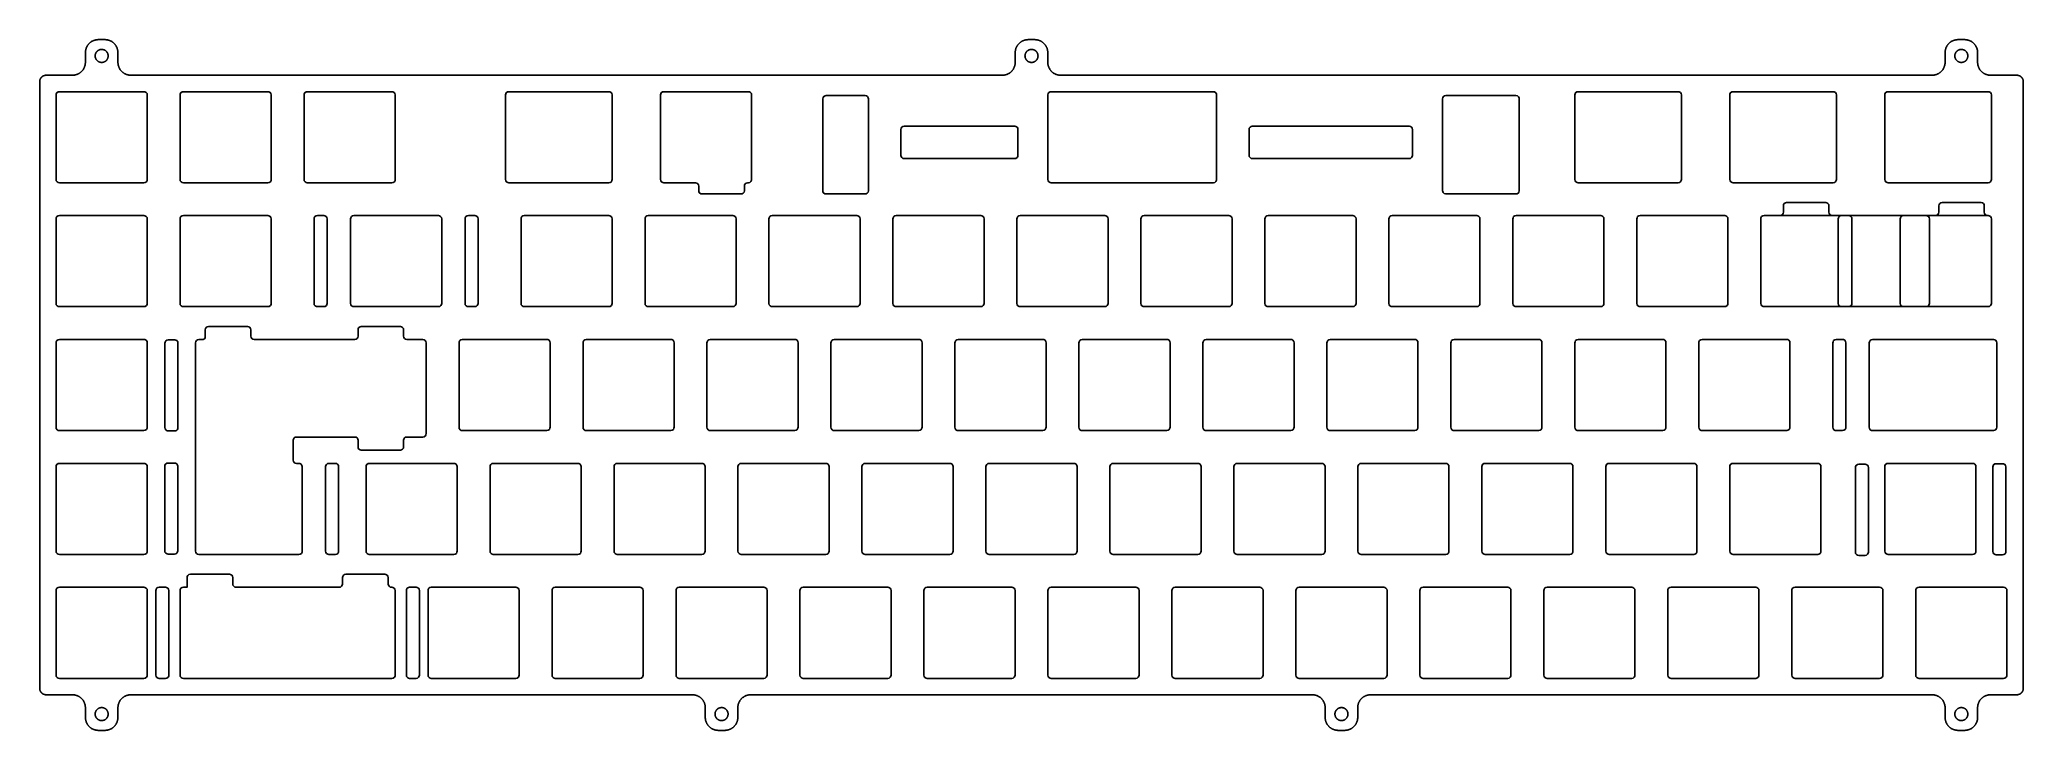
# Model space of a CAD drawing. Header units: millimetres. Extents: x -303 to 2, y 53 to 159.
import ezdxf

# ---------------------------------------------------------------- set-up
doc = ezdxf.new("R2010")
doc.units = ezdxf.units.MM
doc.layers.get('0').update_dxf_attribs({"linetype": 'CONTINUOUS'})

msp = doc.modelspace()

# ---------------------------------------------------------------- linework, layer by layer
for p, q in [((-38.53424, 131.23084), (-38.50787, 131.38904)), ((-38.53424, 131.23084), (-38.50787, 131.38904)), ((-38.53424, 130.62166), (-38.53424, 131.23084)), ((-38.53424, 130.62166), (-38.53424, 131.23084)), ((-38.50787, 131.38904), (-38.41217, 131.57264)), ((-38.50787, 131.38904), (-38.41217, 131.57264)), ((-38.41217, 131.57264), (-38.2339, 131.69803)), ((-38.41217, 131.57264), (-38.2339, 131.69803)), ((-38.2339, 131.69803), (-38.03424, 131.73084)), ((-38.2339, 131.69803), (-38.03424, 131.73084)), ((-38.03424, 131.73084), (-37.95966, 131.73084)), ((-38.03424, 131.73084), (-37.95966, 131.73084)), ((-37.95966, 131.73084), (-37.74225, 131.73084)), ((-37.95966, 131.73084), (-37.74225, 131.73084)), ((-37.74225, 131.73084), (-37.39154, 131.73084)), ((-37.74225, 131.73084), (-37.39154, 131.73084)), ((-37.39154, 131.73084), (-37.16917, 131.73084)), ((-37.39154, 131.73084), (-37.16917, 131.73084)), ((-37.16917, 131.73084), (-36.91705, 131.73084)), ((-37.16917, 131.73084), (-36.91705, 131.73084)), ((-36.91705, 131.73084), (-36.63637, 131.73084)), ((-36.91705, 131.73084), (-36.63637, 131.73084)), ((-36.63637, 131.73084), (-36.32831, 131.73084)), ((-36.63637, 131.73084), (-36.32831, 131.73084)), ((-36.32831, 131.73084), (-35.99406, 131.73084)), ((-36.32831, 131.73084), (-35.99406, 131.73084)), ((-35.99406, 131.73084), (-35.63483, 131.73084)), ((-35.99406, 131.73084), (-35.63483, 131.73084)), ((-35.63483, 131.73084), (-35.56667, 131.73084)), ((-35.63483, 131.73084), (-35.25178, 131.73084)), ((-35.25178, 131.73084), (-34.84613, 131.73084)), ((-35.25178, 131.73084), (-34.84613, 131.73084)), ((-35.06667, 132.23084), (-35.06667, 133.23094)), ((-34.84613, 131.73084), (-34.41905, 131.73084)), ((-34.84613, 131.73084), (-34.41905, 131.73084)), ((-34.56667, 133.73094), (-28.56667, 133.73094)), ((-34.41905, 131.73084), (-33.97174, 131.73084)), ((-34.41905, 131.73084), (-33.97174, 131.73084)), ((-33.97174, 131.73084), (-33.50539, 131.73084)), ((-33.97174, 131.73084), (-33.50539, 131.73084)), ((-33.50539, 131.73084), (-33.02118, 131.73084)), ((-33.50539, 131.73084), (-33.02118, 131.73084)), ((-33.02118, 131.73084), (-32.52031, 131.73084)), ((-33.02118, 131.73084), (-32.52031, 131.73084)), ((-32.52031, 131.73084), (-32.00397, 131.73084)), ((-32.52031, 131.73084), (-32.00397, 131.73084)), ((-32.00397, 131.73084), (-31.47334, 131.73084)), ((-32.00397, 131.73084), (-31.47334, 131.73084)), ((-31.47334, 131.73084), (-30.92963, 131.73084)), ((-31.47334, 131.73084), (-30.92963, 131.73084)), ((-30.92963, 131.73084), (-30.37401, 131.73084)), ((-30.92963, 131.73084), (-30.37401, 131.73084)), ((-30.37401, 131.73084), (-29.80768, 131.73084)), ((-30.37401, 131.73084), (-29.80768, 131.73084)), ((-29.80768, 131.73084), (-29.23183, 131.73084)), ((-29.80768, 131.73084), (-29.23183, 131.73084)), ((-29.23183, 131.73084), (-28.64764, 131.73084)), ((-29.23183, 131.73084), (-28.64764, 131.73084)), ((-28.64764, 131.73084), (-28.05632, 131.73084)), ((-28.64764, 131.73084), (-28.05632, 131.73084)), ((-28.06667, 133.23094), (-28.06667, 132.23084)), ((-28.05632, 131.73084), (-27.45904, 131.73084)), ((-27.56667, 131.73084), (-27.45904, 131.73084)), ((-27.45904, 131.73084), (-26.85701, 131.73084)), ((-27.45904, 131.73084), (-26.85701, 131.73084)), ((-26.85701, 131.73084), (-26.2514, 131.73084)), ((-26.85701, 131.73084), (-26.2514, 131.73084)), ((-26.2514, 131.73084), (-25.64342, 131.73084)), ((-26.2514, 131.73084), (-25.64342, 131.73084)), ((-25.64342, 131.73084), (-25.03424, 131.73084)), ((-25.64342, 131.73084), (-25.03424, 131.73084)), ((-25.03424, 131.73084), (-24.87604, 131.70447)), ((-25.03424, 131.73084), (-24.87604, 131.70447)), ((-24.87604, 131.70447), (-24.69244, 131.60877)), ((-24.87604, 131.70447), (-24.69244, 131.60877)), ((-24.69244, 131.60877), (-24.56705, 131.4305)), ((-24.69244, 131.60877), (-24.56705, 131.4305)), ((-24.56705, 131.4305), (-24.53424, 131.23084)), ((-24.56705, 131.4305), (-24.53424, 131.23084)), ((-24.53424, 131.23084), (-24.53424, 131.15626)), ((-24.53424, 131.23084), (-24.53424, 131.15626)), ((-24.53424, 131.15626), (-24.53424, 130.93885)), ((-24.53424, 131.15626), (-24.53424, 130.93885)), ((-17.10324, 131.23084), (-17.07687, 131.38904)), ((-17.10324, 131.23084), (-17.07687, 131.38904)), ((-17.10324, 130.62166), (-17.10324, 131.23084)), ((-17.10324, 130.62166), (-17.10324, 131.23084)), ((-17.07687, 131.38904), (-16.98117, 131.57264)), ((-17.07687, 131.38904), (-16.98117, 131.57264)), ((-16.98117, 131.57264), (-16.8029, 131.69803)), ((-16.98117, 131.57264), (-16.8029, 131.69803)), ((-16.8029, 131.69803), (-16.60324, 131.73084)), ((-16.8029, 131.69803), (-16.60324, 131.73084)), ((-16.60324, 131.73084), (-16.52866, 131.73084)), ((-16.60324, 131.73084), (-16.52866, 131.73084)), ((-16.52866, 131.73084), (-16.31125, 131.73084)), ((-16.52866, 131.73084), (-16.31125, 131.73084)), ((-16.31125, 131.73084), (-15.96054, 131.73084)), ((-16.31125, 131.73084), (-15.96054, 131.73084)), ((-15.96054, 131.73084), (-15.73817, 131.73084)), ((-15.96054, 131.73084), (-15.73817, 131.73084)), ((-15.73817, 131.73084), (-15.48605, 131.73084)), ((-15.73817, 131.73084), (-15.48605, 131.73084)), ((-15.48605, 131.73084), (-15.20537, 131.73084)), ((-15.48605, 131.73084), (-15.20537, 131.73084)), ((-15.20537, 131.73084), (-14.89731, 131.73084)), ((-15.20537, 131.73084), (-14.89731, 131.73084)), ((-14.89731, 131.73084), (-14.56306, 131.73084)), ((-14.89731, 131.73084), (-14.56306, 131.73084)), ((-14.56306, 131.73084), (-14.20383, 131.73084)), ((-14.56306, 131.73084), (-14.20383, 131.73084)), ((-14.20383, 131.73084), (-13.82078, 131.73084)), ((-14.20383, 131.73084), (-13.82078, 131.73084)), ((-13.82078, 131.73084), (-13.41513, 131.73084)), ((-13.82078, 131.73084), (-13.41513, 131.73084)), ((-13.41513, 131.73084), (-12.98805, 131.73084)), ((-13.41513, 131.73084), (-12.98805, 131.73084)), ((-12.98805, 131.73084), (-12.54074, 131.73084)), ((-12.98805, 131.73084), (-12.54074, 131.73084)), ((-12.54074, 131.73084), (-12.07439, 131.73084)), ((-12.54074, 131.73084), (-12.07439, 131.73084)), ((-12.07439, 131.73084), (-11.59018, 131.73084)), ((-12.07439, 131.73084), (-11.69067, 131.73084)), ((-11.59018, 131.73084), (-11.08931, 131.73084)), ((-11.59018, 131.73084), (-11.08931, 131.73084)), ((-11.19067, 132.23084), (-11.19067, 133.23094)), ((-11.08931, 131.73084), (-10.57297, 131.73084)), ((-11.08931, 131.73084), (-10.57297, 131.73084)), ((-10.69067, 133.73094), (-4.69067, 133.73094)), ((-10.57297, 131.73084), (-10.04234, 131.73084)), ((-10.57297, 131.73084), (-10.04234, 131.73084)), ((-10.04234, 131.73084), (-9.49863, 131.73084)), ((-10.04234, 131.73084), (-9.49863, 131.73084)), ((-9.49863, 131.73084), (-8.94301, 131.73084)), ((-9.49863, 131.73084), (-8.94301, 131.73084)), ((-8.94301, 131.73084), (-8.37668, 131.73084)), ((-8.94301, 131.73084), (-8.37668, 131.73084)), ((-8.37668, 131.73084), (-7.80083, 131.73084)), ((-8.37668, 131.73084), (-7.80083, 131.73084)), ((-7.80083, 131.73084), (-7.21664, 131.73084)), ((-7.80083, 131.73084), (-7.21664, 131.73084)), ((-7.21664, 131.73084), (-6.62532, 131.73084)), ((-7.21664, 131.73084), (-6.62532, 131.73084)), ((-6.62532, 131.73084), (-6.02804, 131.73084)), ((-6.62532, 131.73084), (-6.02804, 131.73084)), ((-6.02804, 131.73084), (-5.42601, 131.73084)), ((-6.02804, 131.73084), (-5.42601, 131.73084)), ((-5.42601, 131.73084), (-4.8204, 131.73084)), ((-5.42601, 131.73084), (-4.8204, 131.73084)), ((-4.8204, 131.73084), (-4.21242, 131.73084)), ((-4.8204, 131.73084), (-4.21242, 131.73084)), ((-4.21242, 131.73084), (-3.60324, 131.73084)), ((-4.19067, 133.23094), (-4.19067, 132.23084)), ((-3.69067, 131.73084), (-3.60324, 131.73084)), ((-3.60324, 131.73084), (-3.44504, 131.70447)), ((-3.60324, 131.73084), (-3.44504, 131.70447)), ((-3.44504, 131.70447), (-3.26144, 131.60877)), ((-3.44504, 131.70447), (-3.26144, 131.60877)), ((-3.26144, 131.60877), (-3.13605, 131.4305)), ((-3.26144, 131.60877), (-3.13605, 131.4305)), ((-3.13605, 131.4305), (-3.10324, 131.23084)), ((-3.13605, 131.4305), (-3.10324, 131.23084)), ((-3.10324, 131.23084), (-3.10324, 131.15626)), ((-3.10324, 131.23084), (-3.10324, 131.15626)), ((-3.10324, 131.15626), (-3.10324, 130.93885)), ((-3.10324, 131.15626), (-3.10324, 130.93885)), ((-38.53424, 130.01368), (-38.53424, 130.62166)), ((-38.53424, 130.01368), (-38.53424, 130.62166)), ((-38.53424, 129.40807), (-38.53424, 130.01368)), ((-38.53424, 129.40807), (-38.53424, 130.01368)), ((-38.53424, 128.80604), (-38.53424, 129.40807)), ((-38.53424, 128.80604), (-38.53424, 129.40807)), ((-38.53424, 128.20876), (-38.53424, 128.80604)), ((-38.53424, 128.20876), (-38.53424, 128.80604)), ((-38.53424, 127.61744), (-38.53424, 128.20876)), ((-38.53424, 127.61744), (-38.53424, 128.20876)), ((-24.53424, 130.93885), (-24.53424, 130.58814)), ((-24.53424, 130.93885), (-24.53424, 130.58814)), ((-24.53424, 130.58814), (-24.53424, 130.36577)), ((-24.53424, 130.58814), (-24.53424, 130.36577)), ((-24.53424, 130.36577), (-24.53424, 130.11365)), ((-24.53424, 130.36577), (-24.53424, 130.11365)), ((-24.53424, 130.11365), (-24.53424, 129.83297)), ((-24.53424, 130.11365), (-24.53424, 129.83297)), ((-24.53424, 129.83297), (-24.53424, 129.52491)), ((-24.53424, 129.83297), (-24.53424, 129.52491)), ((-24.53424, 129.52491), (-24.53424, 129.19066)), ((-24.53424, 129.52491), (-24.53424, 129.19066)), ((-24.53424, 129.19066), (-24.53424, 128.83143)), ((-24.53424, 129.19066), (-24.53424, 128.83143)), ((-24.53424, 128.83143), (-24.53424, 128.44839)), ((-24.53424, 128.83143), (-24.53424, 128.44839)), ((-24.53424, 128.44839), (-24.53424, 128.04273)), ((-24.53424, 128.44839), (-24.53424, 128.04273)), ((-24.53424, 128.04273), (-24.53424, 127.61565)), ((-24.53424, 128.04273), (-24.53424, 127.61565)), ((-17.10324, 130.01368), (-17.10324, 130.62166)), ((-17.10324, 130.01368), (-17.10324, 130.62166)), ((-17.10324, 129.40807), (-17.10324, 130.01368)), ((-17.10324, 129.40807), (-17.10324, 130.01368)), ((-17.10324, 128.80604), (-17.10324, 129.40807)), ((-17.10324, 128.80604), (-17.10324, 129.40807)), ((-17.10324, 128.20876), (-17.10324, 128.80604)), ((-17.10324, 128.20876), (-17.10324, 128.80604)), ((-17.10324, 127.61744), (-17.10324, 128.20876)), ((-17.10324, 127.61744), (-17.10324, 128.20876)), ((-3.10324, 130.93885), (-3.10324, 130.58814)), ((-3.10324, 130.93885), (-3.10324, 130.58814)), ((-3.10324, 130.58814), (-3.10324, 130.36577)), ((-3.10324, 130.58814), (-3.10324, 130.36577)), ((-3.10324, 130.36577), (-3.10324, 130.11365)), ((-3.10324, 130.36577), (-3.10324, 130.11365)), ((-3.10324, 130.11365), (-3.10324, 129.83297)), ((-3.10324, 130.11365), (-3.10324, 129.83297)), ((-3.10324, 129.83297), (-3.10324, 129.52491)), ((-3.10324, 129.83297), (-3.10324, 129.52491)), ((-3.10324, 129.52491), (-3.10324, 129.19066)), ((-3.10324, 129.52491), (-3.10324, 129.19066)), ((-3.10324, 129.19066), (-3.10324, 128.83143)), ((-3.10324, 129.19066), (-3.10324, 128.83143)), ((-3.10324, 128.83143), (-3.10324, 128.44839)), ((-3.10324, 128.83143), (-3.10324, 128.44839)), ((-3.10324, 128.44839), (-3.10324, 128.04273)), ((-3.10324, 128.44839), (-3.10324, 128.04273)), ((-3.10324, 128.04273), (-3.10324, 127.61565)), ((-3.10324, 128.04273), (-3.10324, 127.61565)), ((-38.53424, 127.03325), (-38.53424, 127.61744)), ((-38.53424, 127.03325), (-38.53424, 127.61744)), ((-38.53424, 126.4574), (-38.53424, 127.03325)), ((-38.53424, 126.4574), (-38.53424, 127.03325)), ((-38.53424, 125.89107), (-38.53424, 126.4574)), ((-38.53424, 125.89107), (-38.53424, 126.4574)), ((-38.53424, 125.33546), (-38.53424, 125.89107)), ((-38.53424, 125.33546), (-38.53424, 125.89107)), ((-38.53424, 124.79174), (-38.53424, 125.33546)), ((-38.53424, 124.79174), (-38.53424, 125.33546)), ((-24.53424, 127.61565), (-24.53424, 127.16834)), ((-24.53424, 127.61565), (-24.53424, 127.16834)), ((-24.53424, 127.16834), (-24.53424, 126.70199)), ((-24.53424, 127.16834), (-24.53424, 126.70199)), ((-24.53424, 126.70199), (-24.53424, 126.21778)), ((-24.53424, 126.70199), (-24.53424, 126.21778)), ((-24.53424, 126.21778), (-24.53424, 125.71691)), ((-24.53424, 126.21778), (-24.53424, 125.71691)), ((-24.53424, 125.71691), (-24.53424, 125.20057)), ((-24.53424, 125.71691), (-24.53424, 125.20057)), ((-24.53424, 125.20057), (-24.53424, 124.66994)), ((-24.53424, 125.20057), (-24.53424, 124.66994)), ((-17.10324, 127.03325), (-17.10324, 127.61744)), ((-17.10324, 127.03325), (-17.10324, 127.61744)), ((-17.10324, 126.4574), (-17.10324, 127.03325)), ((-17.10324, 126.4574), (-17.10324, 127.03325)), ((-17.10324, 125.89107), (-17.10324, 126.4574)), ((-17.10324, 125.89107), (-17.10324, 126.4574)), ((-17.10324, 125.33546), (-17.10324, 125.89107)), ((-17.10324, 125.33546), (-17.10324, 125.89107)), ((-17.10324, 124.79174), (-17.10324, 125.33546)), ((-17.10324, 124.79174), (-17.10324, 125.33546)), ((-3.10324, 127.61565), (-3.10324, 127.16834)), ((-3.10324, 127.61565), (-3.10324, 127.16834)), ((-3.10324, 127.16834), (-3.10324, 126.70199)), ((-3.10324, 127.16834), (-3.10324, 126.70199)), ((-3.10324, 126.70199), (-3.10324, 126.21778)), ((-3.10324, 126.70199), (-3.10324, 126.21778)), ((-3.10324, 126.21778), (-3.10324, 125.71691)), ((-3.10324, 126.21778), (-3.10324, 125.71691)), ((-3.10324, 125.71691), (-3.10324, 125.20057)), ((-3.10324, 125.71691), (-3.10324, 125.20057)), ((-3.10324, 125.20057), (-3.10324, 124.66994)), ((-3.10324, 125.20057), (-3.10324, 124.66994)), ((-38.53424, 124.26111), (-38.53424, 124.79174)), ((-38.53424, 124.26111), (-38.53424, 124.79174)), ((-38.53424, 123.74477), (-38.53424, 124.26111)), ((-38.53424, 123.74477), (-38.53424, 124.26111)), ((-38.53424, 123.2439), (-38.53424, 123.74477)), ((-38.53424, 123.2439), (-38.53424, 123.74477)), ((-38.53424, 122.7597), (-38.53424, 123.2439)), ((-38.53424, 122.7597), (-38.53424, 123.2439)), ((-38.53424, 122.29334), (-38.53424, 122.7597)), ((-38.53424, 122.29334), (-38.53424, 122.7597)), ((-38.53424, 121.84603), (-38.53424, 122.29334)), ((-38.53424, 121.84603), (-38.53424, 122.29334)), ((-24.53424, 124.66994), (-24.53424, 124.12623)), ((-24.53424, 124.66994), (-24.53424, 124.12623)), ((-24.53424, 124.12623), (-24.53424, 123.57061)), ((-24.53424, 124.12623), (-24.53424, 123.57061)), ((-24.53424, 123.57061), (-24.53424, 123.00428)), ((-24.53424, 123.57061), (-24.53424, 123.00428)), ((-24.53424, 123.00428), (-24.53424, 122.42843)), ((-24.53424, 123.00428), (-24.53424, 122.42843)), ((-24.53424, 122.42843), (-24.53424, 121.84424)), ((-24.53424, 122.42843), (-24.53424, 121.84424)), ((-17.10324, 124.26111), (-17.10324, 124.79174)), ((-17.10324, 124.26111), (-17.10324, 124.79174)), ((-17.10324, 123.74477), (-17.10324, 124.26111)), ((-17.10324, 123.74477), (-17.10324, 124.26111)), ((-17.10324, 123.2439), (-17.10324, 123.74477)), ((-17.10324, 123.2439), (-17.10324, 123.74477)), ((-17.10324, 122.7597), (-17.10324, 123.2439)), ((-17.10324, 122.7597), (-17.10324, 123.2439)), ((-17.10324, 122.29334), (-17.10324, 122.7597)), ((-17.10324, 122.29334), (-17.10324, 122.7597)), ((-17.10324, 121.84603), (-17.10324, 122.29334)), ((-17.10324, 121.84603), (-17.10324, 122.29334)), ((-3.10324, 124.66994), (-3.10324, 124.12623)), ((-3.10324, 124.66994), (-3.10324, 124.12623)), ((-3.10324, 124.12623), (-3.10324, 123.57061)), ((-3.10324, 124.12623), (-3.10324, 123.57061)), ((-3.10324, 123.57061), (-3.10324, 123.00428)), ((-3.10324, 123.57061), (-3.10324, 123.00428)), ((-3.10324, 123.00428), (-3.10324, 122.42843)), ((-3.10324, 123.00428), (-3.10324, 122.42843)), ((-3.10324, 122.42843), (-3.10324, 121.84424)), ((-3.10324, 122.42843), (-3.10324, 121.84424)), ((-38.53424, 121.41895), (-38.53424, 121.84603)), ((-38.53424, 121.41895), (-38.53424, 121.84603)), ((-38.53424, 121.0133), (-38.53424, 121.41895)), ((-38.53424, 121.0133), (-38.53424, 121.41895)), ((-38.53424, 120.63026), (-38.53424, 121.0133)), ((-38.53424, 120.63026), (-38.53424, 121.0133)), ((-38.53424, 120.27102), (-38.53424, 120.63026)), ((-38.53424, 120.27102), (-38.53424, 120.63026)), ((-38.53424, 119.93677), (-38.53424, 120.27102)), ((-38.53424, 119.93677), (-38.53424, 120.27102)), ((-38.53424, 119.62871), (-38.53424, 119.93677)), ((-38.53424, 119.62871), (-38.53424, 119.93677)), ((-38.53424, 119.34803), (-38.53424, 119.62871)), ((-38.53424, 119.34803), (-38.53424, 119.62871)), ((-38.53424, 119.09591), (-38.53424, 119.34803)), ((-38.53424, 119.09591), (-38.53424, 119.34803)), ((-38.53424, 118.87354), (-38.53424, 119.09591)), ((-38.53424, 118.87354), (-38.53424, 119.09591)), ((-38.53424, 118.52283), (-38.53424, 118.87354)), ((-38.53424, 118.52283), (-38.53424, 118.87354)), ((-24.53424, 121.84424), (-24.53424, 121.25292)), ((-24.53424, 121.84424), (-24.53424, 121.25292)), ((-24.53424, 121.25292), (-24.53424, 120.65565)), ((-24.53424, 121.25292), (-24.53424, 120.65565)), ((-24.53424, 120.65565), (-24.53424, 120.05361)), ((-24.53424, 120.65565), (-24.53424, 120.05361)), ((-24.53424, 120.05361), (-24.53424, 119.448)), ((-24.53424, 120.05361), (-24.53424, 119.448)), ((-24.53424, 119.448), (-24.53424, 118.84002)), ((-24.53424, 119.448), (-24.53424, 118.84002)), ((-17.10324, 121.41895), (-17.10324, 121.84603)), ((-17.10324, 121.41895), (-17.10324, 121.84603)), ((-17.10324, 121.0133), (-17.10324, 121.41895)), ((-17.10324, 121.0133), (-17.10324, 121.41895)), ((-17.10324, 120.63026), (-17.10324, 121.0133)), ((-17.10324, 120.63026), (-17.10324, 121.0133)), ((-17.10324, 120.27102), (-17.10324, 120.63026)), ((-17.10324, 120.27102), (-17.10324, 120.63026)), ((-17.10324, 119.93677), (-17.10324, 120.27102)), ((-17.10324, 119.93677), (-17.10324, 120.27102)), ((-17.10324, 119.62871), (-17.10324, 119.93677)), ((-17.10324, 119.62871), (-17.10324, 119.93677)), ((-17.10324, 119.34803), (-17.10324, 119.62871)), ((-17.10324, 119.34803), (-17.10324, 119.62871)), ((-17.10324, 119.09591), (-17.10324, 119.34803)), ((-17.10324, 119.09591), (-17.10324, 119.34803)), ((-17.10324, 118.87354), (-17.10324, 119.09591)), ((-17.10324, 118.87354), (-17.10324, 119.09591)), ((-17.10324, 118.52283), (-17.10324, 118.87354)), ((-17.10324, 118.52283), (-17.10324, 118.87354)), ((-3.10324, 121.84424), (-3.10324, 121.25292)), ((-3.10324, 121.84424), (-3.10324, 121.25292)), ((-3.10324, 121.25292), (-3.10324, 120.65565)), ((-3.10324, 121.25292), (-3.10324, 120.65565)), ((-3.10324, 120.65565), (-3.10324, 120.05361)), ((-3.10324, 120.65565), (-3.10324, 120.05361)), ((-3.10324, 120.05361), (-3.10324, 119.448)), ((-3.10324, 120.05361), (-3.10324, 119.448)), ((-3.10324, 119.448), (-3.10324, 118.84002)), ((-3.10324, 119.448), (-3.10324, 118.84002)), ((-38.53424, 118.30543), (-38.53424, 118.52283)), ((-38.53424, 118.30543), (-38.53424, 118.52283)), ((-38.53424, 118.23084), (-38.53424, 118.30543)), ((-38.53424, 118.23084), (-38.53424, 118.30543)), ((-38.50143, 118.03118), (-38.53424, 118.23084)), ((-38.50143, 118.03118), (-38.53424, 118.23084)), ((-38.37604, 117.85291), (-38.50143, 118.03118)), ((-38.37604, 117.85291), (-38.50143, 118.03118)), ((-38.19244, 117.75721), (-38.37604, 117.85291)), ((-38.19244, 117.75721), (-38.37604, 117.85291)), ((-38.03424, 117.73084), (-38.19244, 117.75721)), ((-38.03424, 117.73084), (-38.19244, 117.75721)), ((-37.42506, 117.73084), (-38.03424, 117.73084)), ((-37.42506, 117.73084), (-38.03424, 117.73084)), ((-36.81708, 117.73084), (-37.42506, 117.73084)), ((-36.81708, 117.73084), (-37.42506, 117.73084)), ((-36.21147, 117.73084), (-36.81708, 117.73084)), ((-36.21147, 117.73084), (-36.81708, 117.73084)), ((-35.60944, 117.73084), (-36.21147, 117.73084)), ((-35.60944, 117.73084), (-36.21147, 117.73084)), ((-35.01216, 117.73084), (-35.60944, 117.73084)), ((-35.01216, 117.73084), (-35.60944, 117.73084)), ((-34.42084, 117.73084), (-35.01216, 117.73084)), ((-34.42084, 117.73084), (-35.01216, 117.73084)), ((-33.83665, 117.73084), (-34.42084, 117.73084)), ((-33.83665, 117.73084), (-34.42084, 117.73084)), ((-33.2608, 117.73084), (-33.83665, 117.73084)), ((-33.2608, 117.73084), (-33.83665, 117.73084)), ((-32.69447, 117.73084), (-33.2608, 117.73084)), ((-32.69447, 117.73084), (-33.2608, 117.73084)), ((-32.13885, 117.73084), (-32.69447, 117.73084)), ((-32.13885, 117.73084), (-32.69447, 117.73084)), ((-31.59514, 117.73084), (-32.13885, 117.73084)), ((-31.59514, 117.73084), (-32.13885, 117.73084)), ((-31.06451, 117.73084), (-31.59514, 117.73084)), ((-31.06451, 117.73084), (-31.59514, 117.73084)), ((-30.54817, 117.73084), (-31.06451, 117.73084)), ((-30.54817, 117.73084), (-31.06451, 117.73084)), ((-30.0473, 117.73084), (-30.54817, 117.73084)), ((-30.0473, 117.73084), (-30.54817, 117.73084)), ((-29.56309, 117.73084), (-30.0473, 117.73084)), ((-29.56309, 117.73084), (-30.0473, 117.73084)), ((-29.09674, 117.73084), (-29.56309, 117.73084)), ((-29.09674, 117.73084), (-29.56309, 117.73084)), ((-28.64943, 117.73084), (-29.09674, 117.73084)), ((-28.64943, 117.73084), (-29.09674, 117.73084)), ((-28.22235, 117.73084), (-28.64943, 117.73084)), ((-28.22235, 117.73084), (-28.64943, 117.73084)), ((-27.8167, 117.73084), (-28.22235, 117.73084)), ((-27.8167, 117.73084), (-28.22235, 117.73084)), ((-27.43365, 117.73084), (-27.8167, 117.73084)), ((-27.43365, 117.73084), (-27.8167, 117.73084)), ((-27.07442, 117.73084), (-27.43365, 117.73084)), ((-27.07442, 117.73084), (-27.43365, 117.73084)), ((-26.74017, 117.73084), (-27.07442, 117.73084)), ((-26.74017, 117.73084), (-27.07442, 117.73084)), ((-26.43211, 117.73084), (-26.74017, 117.73084)), ((-26.43211, 117.73084), (-26.74017, 117.73084)), ((-26.15143, 117.73084), (-26.43211, 117.73084)), ((-26.15143, 117.73084), (-26.43211, 117.73084)), ((-25.89931, 117.73084), (-26.15143, 117.73084)), ((-25.89931, 117.73084), (-26.15143, 117.73084)), ((-25.67694, 117.73084), (-25.89931, 117.73084)), ((-25.67694, 117.73084), (-25.89931, 117.73084)), ((-25.32623, 117.73084), (-25.67694, 117.73084)), ((-25.32623, 117.73084), (-25.67694, 117.73084)), ((-25.10882, 117.73084), (-25.32623, 117.73084)), ((-25.10882, 117.73084), (-25.32623, 117.73084)), ((-25.03424, 117.73084), (-25.10882, 117.73084)), ((-25.03424, 117.73084), (-25.10882, 117.73084)), ((-24.83458, 117.76365), (-25.03424, 117.73084)), ((-24.83458, 117.76365), (-25.03424, 117.73084)), ((-24.65631, 117.88904), (-24.83458, 117.76365)), ((-24.65631, 117.88904), (-24.83458, 117.76365)), ((-24.56061, 118.07264), (-24.65631, 117.88904)), ((-24.56061, 118.07264), (-24.65631, 117.88904)), ((-24.53424, 118.23084), (-24.56061, 118.07264)), ((-24.53424, 118.23084), (-24.56061, 118.07264)), ((-24.53424, 118.84002), (-24.53424, 118.23084)), ((-24.53424, 118.84002), (-24.53424, 118.23084)), ((-17.10324, 118.30543), (-17.10324, 118.52283)), ((-17.10324, 118.30543), (-17.10324, 118.52283)), ((-17.10324, 118.23084), (-17.10324, 118.30543)), ((-17.10324, 118.23084), (-17.10324, 118.30543)), ((-17.07043, 118.03118), (-17.10324, 118.23084)), ((-17.07043, 118.03118), (-17.10324, 118.23084)), ((-16.94504, 117.85291), (-17.07043, 118.03118)), ((-16.94504, 117.85291), (-17.07043, 118.03118)), ((-16.76144, 117.75721), (-16.94504, 117.85291)), ((-16.76144, 117.75721), (-16.94504, 117.85291)), ((-16.60324, 117.73084), (-16.76144, 117.75721)), ((-16.60324, 117.73084), (-16.76144, 117.75721)), ((-15.99406, 117.73084), (-16.60324, 117.73084)), ((-15.99406, 117.73084), (-16.60324, 117.73084)), ((-15.38608, 117.73084), (-15.99406, 117.73084)), ((-15.38608, 117.73084), (-15.99406, 117.73084)), ((-14.78047, 117.73084), (-15.38608, 117.73084)), ((-14.78047, 117.73084), (-15.38608, 117.73084)), ((-14.17844, 117.73084), (-14.78047, 117.73084)), ((-14.17844, 117.73084), (-14.78047, 117.73084)), ((-13.58116, 117.73084), (-14.17844, 117.73084)), ((-13.58116, 117.73084), (-14.17844, 117.73084)), ((-12.98984, 117.73084), (-13.58116, 117.73084)), ((-12.98984, 117.73084), (-13.58116, 117.73084)), ((-12.40565, 117.73084), (-12.98984, 117.73084)), ((-12.40565, 117.73084), (-12.98984, 117.73084)), ((-11.8298, 117.73084), (-12.40565, 117.73084)), ((-11.8298, 117.73084), (-12.40565, 117.73084)), ((-11.26347, 117.73084), (-11.8298, 117.73084)), ((-11.26347, 117.73084), (-11.8298, 117.73084)), ((-10.70785, 117.73084), (-11.26347, 117.73084)), ((-10.70785, 117.73084), (-11.26347, 117.73084)), ((-10.16414, 117.73084), (-10.70785, 117.73084)), ((-10.16414, 117.73084), (-10.70785, 117.73084)), ((-9.63351, 117.73084), (-10.16414, 117.73084)), ((-9.63351, 117.73084), (-10.16414, 117.73084)), ((-9.11717, 117.73084), (-9.63351, 117.73084)), ((-9.11717, 117.73084), (-9.63351, 117.73084)), ((-8.6163, 117.73084), (-9.11717, 117.73084)), ((-8.6163, 117.73084), (-9.11717, 117.73084)), ((-8.13209, 117.73084), (-8.6163, 117.73084)), ((-8.13209, 117.73084), (-8.6163, 117.73084)), ((-7.66574, 117.73084), (-8.13209, 117.73084)), ((-7.66574, 117.73084), (-8.13209, 117.73084)), ((-7.21843, 117.73084), (-7.66574, 117.73084)), ((-7.21843, 117.73084), (-7.66574, 117.73084)), ((-6.79135, 117.73084), (-7.21843, 117.73084)), ((-6.79135, 117.73084), (-7.21843, 117.73084)), ((-6.3857, 117.73084), (-6.79135, 117.73084)), ((-6.3857, 117.73084), (-6.79135, 117.73084)), ((-6.00265, 117.73084), (-6.3857, 117.73084)), ((-6.00265, 117.73084), (-6.3857, 117.73084)), ((-5.64342, 117.73084), (-6.00265, 117.73084)), ((-5.64342, 117.73084), (-6.00265, 117.73084)), ((-5.30917, 117.73084), (-5.64342, 117.73084)), ((-5.30917, 117.73084), (-5.64342, 117.73084)), ((-5.00111, 117.73084), (-5.30917, 117.73084)), ((-5.00111, 117.73084), (-5.30917, 117.73084)), ((-4.72043, 117.73084), (-5.00111, 117.73084)), ((-4.72043, 117.73084), (-5.00111, 117.73084)), ((-4.46831, 117.73084), (-4.72043, 117.73084)), ((-4.46831, 117.73084), (-4.72043, 117.73084)), ((-4.24594, 117.73084), (-4.46831, 117.73084)), ((-4.24594, 117.73084), (-4.46831, 117.73084)), ((-3.89523, 117.73084), (-4.24594, 117.73084)), ((-3.89523, 117.73084), (-4.24594, 117.73084)), ((-3.67782, 117.73084), (-3.89523, 117.73084)), ((-3.67782, 117.73084), (-3.89523, 117.73084)), ((-3.60324, 117.73084), (-3.67782, 117.73084)), ((-3.60324, 117.73084), (-3.67782, 117.73084)), ((-3.40358, 117.76365), (-3.60324, 117.73084)), ((-3.40358, 117.76365), (-3.60324, 117.73084)), ((-3.22531, 117.88904), (-3.40358, 117.76365)), ((-3.22531, 117.88904), (-3.40358, 117.76365)), ((-3.12961, 118.07264), (-3.22531, 117.88904)), ((-3.12961, 118.07264), (-3.22531, 117.88904)), ((-3.10324, 118.23084), (-3.12961, 118.07264)), ((-3.10324, 118.23084), (-3.12961, 118.07264)), ((-3.10324, 118.84002), (-3.10324, 118.23084)), ((-3.10324, 118.84002), (-3.10324, 118.23084))]:
    msp.add_line(p, q)
for points in [[(-5.54923, 157.87828), (-5.58765, 157.93473), (-5.62798, 157.98984), (-5.67017, 158.04355), (-5.71416, 158.09578), (-5.75992, 158.14648), (-5.80738, 158.19559), (-5.85648, 158.24304), (-5.90718, 158.2888), (-5.95942, 158.33279), (-6.01312, 158.37498), (-6.06823, 158.41531), (-6.12469, 158.45374), (-6.18242, 158.49021), (-6.24137, 158.52469), (-6.30146, 158.55714), (-6.36262, 158.58752), (-6.42479, 158.61579), (-6.48788, 158.64193), (-6.55183, 158.66589), (-6.61656, 158.68766), (-6.682, 158.70721), (-6.74806, 158.72451), (-6.81468, 158.73954), (-6.88177, 158.75229), (-6.94926, 158.76274), (-7.01706, 158.77089), (-7.08511, 158.77671), (-7.15331, 158.78021), (-7.22159, 158.78137), (-8.22159, 158.78137), (-8.28987, 158.78021), (-8.35808, 158.77671), (-8.42612, 158.77089), (-8.49392, 158.76274), (-8.56141, 158.75229), (-8.6285, 158.73954), (-8.69512, 158.72451), (-8.76118, 158.70721), (-8.82662, 158.68766), (-8.89135, 158.66589), (-8.9553, 158.64193), (-9.01839, 158.61579), (-9.08056, 158.58752), (-9.14172, 158.55714), (-9.20181, 158.52469), (-9.26076, 158.49021), (-9.31849, 158.45374), (-9.37495, 158.41531), (-9.43006, 158.37498), (-9.48377, 158.33279), (-9.536, 158.2888), (-9.5867, 158.24304), (-9.6358, 158.19559), (-9.68326, 158.14648), (-9.72902, 158.09578), (-9.77301, 158.04355), (-9.8152, 157.98984), (-9.85553, 157.93473), (-9.89396, 157.87828), (-9.93043, 157.82054), (-9.96491, 157.76159), (-9.99736, 157.7015), (-10.02774, 157.64034), (-10.05601, 157.57817), (-10.08215, 157.51508), (-10.10611, 157.45113), (-10.12788, 157.3864), (-10.14743, 157.32097), (-10.16473, 157.2549), (-10.17976, 157.18828), (-10.19251, 157.12119), (-10.20296, 157.05371), (-10.21111, 156.9859), (-10.21693, 156.91786), (-10.22042, 156.84965), (-10.22159, 156.78137), (-10.22159, 155.30625), (-10.22276, 155.23797), (-10.22625, 155.16976), (-10.23208, 155.10172), (-10.24022, 155.03392), (-10.25067, 154.96643), (-10.26342, 154.89934), (-10.27846, 154.83272), (-10.29576, 154.76666), (-10.3153, 154.70122), (-10.33707, 154.63649), (-10.36103, 154.57254), (-10.38717, 154.50945), (-10.41544, 154.44728), (-10.44582, 154.38612), (-10.47827, 154.32603), (-10.51275, 154.26708), (-10.54923, 154.20934), (-10.58765, 154.15289), (-10.62798, 154.09778), (-10.67017, 154.04407), (-10.71416, 153.99184), (-10.75992, 153.94114), (-10.80738, 153.89204), (-10.85648, 153.84458), (-10.90718, 153.79882), (-10.95942, 153.75483), (-11.01312, 153.71264), (-11.06823, 153.67231), (-11.12469, 153.63388), (-11.18242, 153.59741), (-11.24137, 153.56293), (-11.30146, 153.53048), (-11.36262, 153.5001), (-11.42479, 153.47183), (-11.48788, 153.44569), (-11.55183, 153.42173), (-11.61656, 153.39996), (-11.682, 153.38041), (-11.74806, 153.36311), (-11.81468, 153.34808), (-11.88177, 153.33533), (-11.94926, 153.32488), (-12.01706, 153.31673), (-12.08511, 153.31091), (-12.15331, 153.30741), (-12.22159, 153.30625), (-146.09659, 153.30625), (-146.16487, 153.30741), (-146.23308, 153.31091), (-146.30112, 153.31673), (-146.36892, 153.32488), (-146.43641, 153.33533), (-146.5035, 153.34808), (-146.57012, 153.36311), (-146.63618, 153.38041), (-146.70162, 153.39996), (-146.76635, 153.42173), (-146.8303, 153.44569), (-146.89339, 153.47183), (-146.95556, 153.5001), (-147.01672, 153.53048), (-147.07681, 153.56293), (-147.13576, 153.59741), (-147.19349, 153.63388), (-147.24995, 153.67231), (-147.30506, 153.71264), (-147.35877, 153.75483), (-147.411, 153.79882), (-147.4617, 153.84458), (-147.5108, 153.89204), (-147.55826, 153.94114), (-147.60402, 153.99184), (-147.64801, 154.04407), (-147.6902, 154.09778), (-147.73053, 154.15289), (-147.76896, 154.20934), (-147.80543, 154.26708), (-147.83991, 154.32603), (-147.87236, 154.38612), (-147.90274, 154.44728), (-147.93101, 154.50945), (-147.95715, 154.57254), (-147.98111, 154.63649), (-148.00288, 154.70122), (-148.02243, 154.76666), (-148.03973, 154.83272), (-148.05476, 154.89934), (-148.06751, 154.96643), (-148.07796, 155.03392), (-148.08611, 155.10172), (-148.09193, 155.16976), (-148.09542, 155.23797), (-148.09659, 155.30625), (-148.09659, 156.78137), (-148.09776, 156.84965), (-148.10125, 156.91786), (-148.10708, 156.9859), (-148.11522, 157.05371), (-148.12567, 157.12119), (-148.13842, 157.18828), (-148.15346, 157.2549), (-148.17076, 157.32097), (-148.1903, 157.3864), (-148.21207, 157.45113), (-148.23603, 157.51508), (-148.26217, 157.57817), (-148.29044, 157.64034), (-148.32082, 157.7015), (-148.35327, 157.76159), (-148.38775, 157.82054), (-148.42423, 157.87828), (-148.46265, 157.93473), (-148.50298, 157.98984), (-148.54517, 158.04355), (-148.58916, 158.09578), (-148.63492, 158.14648), (-148.68238, 158.19559), (-148.73148, 158.24304), (-148.78218, 158.2888), (-148.83442, 158.33279), (-148.88812, 158.37498), (-148.94323, 158.41531), (-148.99969, 158.45374), (-149.05742, 158.49021), (-149.11637, 158.52469), (-149.17646, 158.55714), (-149.23762, 158.58752), (-149.29979, 158.61579), (-149.36288, 158.64193), (-149.42683, 158.66589), (-149.49156, 158.68766), (-149.557, 158.70721), (-149.62306, 158.72451), (-149.68968, 158.73954), (-149.75677, 158.75229), (-149.82426, 158.76274), (-149.89206, 158.77089), (-149.96011, 158.77671), (-150.02831, 158.78021), (-150.09659, 158.78137), (-151.09659, 158.78137), (-151.16487, 158.78021), (-151.23308, 158.77671), (-151.30112, 158.77089), (-151.36892, 158.76274), (-151.43641, 158.75229), (-151.5035, 158.73954), (-151.57012, 158.72451), (-151.63618, 158.70721), (-151.70162, 158.68766), (-151.76635, 158.66589), (-151.8303, 158.64193), (-151.89339, 158.61579), (-151.95556, 158.58752), (-152.01672, 158.55714), (-152.07681, 158.52469), (-152.13576, 158.49021), (-152.19349, 158.45374), (-152.24995, 158.41531), (-152.30506, 158.37498), (-152.35877, 158.33279), (-152.411, 158.2888), (-152.4617, 158.24304), (-152.5108, 158.19559), (-152.55826, 158.14648), (-152.60402, 158.09578), (-152.64801, 158.04355), (-152.6902, 157.98984), (-152.73053, 157.93473), (-152.76896, 157.87828), (-152.80543, 157.82054), (-152.83991, 157.76159), (-152.87236, 157.7015), (-152.90274, 157.64034), (-152.93101, 157.57817), (-152.95715, 157.51508), (-152.98111, 157.45113), (-153.00288, 157.3864), (-153.02243, 157.32097), (-153.03973, 157.2549), (-153.05476, 157.18828), (-153.06751, 157.12119), (-153.07796, 157.05371), (-153.08611, 156.9859), (-153.09193, 156.91786), (-153.09542, 156.84965), (-153.09659, 156.78137), (-153.09659, 155.30625), (-153.09776, 155.23797), (-153.10125, 155.16976), (-153.10708, 155.10172), (-153.11522, 155.03392), (-153.12567, 154.96643), (-153.13842, 154.89934), (-153.15346, 154.83272), (-153.17076, 154.76666), (-153.1903, 154.70122), (-153.21207, 154.63649), (-153.23603, 154.57254), (-153.26217, 154.50945), (-153.29044, 154.44728), (-153.32082, 154.38612), (-153.35327, 154.32603), (-153.38775, 154.26708), (-153.42423, 154.20934), (-153.46265, 154.15289), (-153.50298, 154.09778), (-153.54517, 154.04407), (-153.58916, 153.99184), (-153.63492, 153.94114), (-153.68238, 153.89204), (-153.73148, 153.84458), (-153.78218, 153.79882), (-153.83442, 153.75483), (-153.88812, 153.71264), (-153.94323, 153.67231), (-153.99969, 153.63388), (-154.05742, 153.59741), (-154.11637, 153.56293), (-154.17646, 153.53048), (-154.23762, 153.5001), (-154.29979, 153.47183), (-154.36288, 153.44569), (-154.42683, 153.42173), (-154.49156, 153.39996), (-154.557, 153.38041), (-154.62306, 153.36311), (-154.68968, 153.34808), (-154.75677, 153.33533), (-154.82426, 153.32488), (-154.89206, 153.31673), (-154.96011, 153.31091), (-155.02831, 153.30741), (-155.09659, 153.30625), (-288.97159, 153.30625), (-289.03987, 153.30741), (-289.10808, 153.31091), (-289.17612, 153.31673), (-289.24392, 153.32488), (-289.31141, 153.33533), (-289.3785, 153.34808), (-289.44512, 153.36311), (-289.51118, 153.38041), (-289.57662, 153.39996), (-289.64135, 153.42173), (-289.7053, 153.44569), (-289.76839, 153.47183), (-289.83056, 153.5001), (-289.89172, 153.53048), (-289.95181, 153.56293), (-290.01076, 153.59741), (-290.06849, 153.63388), (-290.12495, 153.67231), (-290.18006, 153.71264), (-290.23377, 153.75483), (-290.286, 153.79882), (-290.3367, 153.84458), (-290.3858, 153.89204), (-290.43326, 153.94114), (-290.47902, 153.99184), (-290.52301, 154.04407), (-290.5652, 154.09778), (-290.60553, 154.15289), (-290.64396, 154.20934), (-290.68043, 154.26708), (-290.71491, 154.32603), (-290.74736, 154.38612), (-290.77774, 154.44728), (-290.80601, 154.50945), (-290.83215, 154.57254), (-290.85611, 154.63649), (-290.87788, 154.70122), (-290.89743, 154.76666), (-290.91473, 154.83272), (-290.92976, 154.89934), (-290.94251, 154.96643), (-290.95296, 155.03392), (-290.96111, 155.10172), (-290.96693, 155.16976), (-290.97042, 155.23797), (-290.97159, 155.30625), (-290.97159, 156.78137), (-290.97276, 156.84965), (-290.97625, 156.91786), (-290.98208, 156.9859), (-290.99022, 157.05371), (-291.00067, 157.12119), (-291.01342, 157.18828), (-291.02846, 157.2549), (-291.04576, 157.32097), (-291.0653, 157.3864), (-291.08707, 157.45113), (-291.11103, 157.51508), (-291.13717, 157.57817), (-291.16544, 157.64034), (-291.19582, 157.7015), (-291.22827, 157.76159), (-291.26275, 157.82054), (-291.29923, 157.87828), (-291.33765, 157.93473), (-291.37798, 157.98984), (-291.42017, 158.04355), (-291.46416, 158.09578), (-291.50992, 158.14648), (-291.55738, 158.19559), (-291.60648, 158.24304), (-291.65718, 158.2888), (-291.70942, 158.33279), (-291.76312, 158.37498), (-291.81823, 158.41531), (-291.87469, 158.45374), (-291.93242, 158.49021), (-291.99137, 158.52469), (-292.05146, 158.55714), (-292.11262, 158.58752), (-292.17479, 158.61579), (-292.23788, 158.64193), (-292.30183, 158.66589), (-292.36656, 158.68766), (-292.432, 158.70721), (-292.49806, 158.72451), (-292.56468, 158.73954), (-292.63177, 158.75229), (-292.69926, 158.76274), (-292.76706, 158.77089), (-292.83511, 158.77671), (-292.90331, 158.78021), (-292.97159, 158.78137), (-293.97159, 158.78137), (-294.03987, 158.78021), (-294.10808, 158.77671), (-294.17612, 158.77089), (-294.24392, 158.76274), (-294.31141, 158.75229), (-294.3785, 158.73954), (-294.44512, 158.72451), (-294.51118, 158.70721), (-294.57662, 158.68766), (-294.64135, 158.66589), (-294.7053, 158.64193), (-294.76839, 158.61579), (-294.83056, 158.58752), (-294.89172, 158.55714), (-294.95181, 158.52469), (-295.01076, 158.49021), (-295.06849, 158.45374), (-295.12495, 158.41531), (-295.18006, 158.37498), (-295.23377, 158.33279), (-295.286, 158.2888), (-295.3367, 158.24304), (-295.3858, 158.19559), (-295.43326, 158.14648), (-295.47902, 158.09578), (-295.52301, 158.04355), (-295.5652, 157.98984), (-295.60553, 157.93473), (-295.64396, 157.87828), (-295.68043, 157.82054), (-295.71491, 157.76159), (-295.74736, 157.7015), (-295.77774, 157.64034), (-295.80601, 157.57817), (-295.83215, 157.51508), (-295.85611, 157.45113), (-295.87788, 157.3864), (-295.89743, 157.32097), (-295.91473, 157.2549), (-295.92976, 157.18828), (-295.94251, 157.12119), (-295.95296, 157.05371), (-295.96111, 156.9859), (-295.96693, 156.91786), (-295.97042, 156.84965), (-295.97159, 156.78137), (-295.97159, 155.30625), (-295.97276, 155.23797), (-295.97625, 155.16976), (-295.98208, 155.10172), (-295.99022, 155.03392), (-296.00067, 154.96643), (-296.01342, 154.89934), (-296.02846, 154.83272), (-296.04576, 154.76666), (-296.0653, 154.70122), (-296.08707, 154.63649), (-296.11103, 154.57254), (-296.13717, 154.50945), (-296.16544, 154.44728), (-296.19582, 154.38612), (-296.22827, 154.32603), (-296.26275, 154.26708), (-296.29923, 154.20934), (-296.33765, 154.15289), (-296.37798, 154.09778), (-296.42017, 154.04407), (-296.46416, 153.99184), (-296.50992, 153.94114), (-296.55738, 153.89204), (-296.60648, 153.84458), (-296.65718, 153.79882), (-296.70942, 153.75483), (-296.76312, 153.71264), (-296.81823, 153.67231), (-296.87469, 153.63388), (-296.93242, 153.59741), (-296.99137, 153.56293), (-297.05146, 153.53048), (-297.11262, 153.5001), (-297.17479, 153.47183), (-297.23788, 153.44569), (-297.30183, 153.42173), (-297.36656, 153.39996), (-297.432, 153.38041), (-297.49806, 153.36311), (-297.56468, 153.34808), (-297.63177, 153.33533), (-297.69926, 153.32488), (-297.76706, 153.31673), (-297.83511, 153.31091), (-297.90331, 153.30741), (-297.97159, 153.30625), (-301.99709, 153.30625), (-302.03123, 153.30567), (-302.06533, 153.30392), (-302.09936, 153.30101), (-302.13326, 153.29693), (-302.167, 153.29171), (-302.20055, 153.28533), (-302.23386, 153.27782), (-302.26689, 153.26917), (-302.29961, 153.25939), (-302.33197, 153.24851), (-302.36395, 153.23653), (-302.39549, 153.22346), (-302.42657, 153.20932), (-302.45716, 153.19413), (-302.4872, 153.17791), (-302.51667, 153.16067), (-302.54554, 153.14243), (-302.57377, 153.12322), (-302.60133, 153.10305), (-302.62818, 153.08196), (-302.65429, 153.05996), (-302.67964, 153.03708), (-302.7042, 153.01336), (-302.72793, 152.9888), (-302.7508, 152.96345), (-302.7728, 152.93734), (-302.7939, 152.91049), (-302.81406, 152.88293), (-302.83327, 152.8547), (-302.85151, 152.82583), (-302.86875, 152.79636), (-302.88498, 152.76631), (-302.90017, 152.73573), (-302.9143, 152.70465), (-302.92737, 152.6731), (-302.93935, 152.64113), (-302.95024, 152.60876), (-302.96001, 152.57605), (-302.96866, 152.54301), (-302.97618, 152.5097), (-302.98255, 152.47616), (-302.98778, 152.44242), (-302.99185, 152.40851), (-302.99476, 152.37449), (-302.99651, 152.34039), (-302.99709, 152.30625), (-302.99709, 59.05837), (-302.99651, 59.02423), (-302.99476, 58.99013), (-302.99185, 58.95611), (-302.98778, 58.92221), (-302.98255, 58.88846), (-302.97618, 58.85492), (-302.96866, 58.82161), (-302.96001, 58.78857), (-302.95024, 58.75586), (-302.93935, 58.72349), (-302.92737, 58.69152), (-302.9143, 58.65997), (-302.90017, 58.62889), (-302.88498, 58.59831), (-302.86875, 58.56826), (-302.85151, 58.53879), (-302.83327, 58.50992), (-302.81406, 58.48169), (-302.7939, 58.45414), (-302.7728, 58.42728), (-302.7508, 58.40117), (-302.72793, 58.37582), (-302.7042, 58.35126), (-302.67964, 58.32754), (-302.65429, 58.30466), (-302.62818, 58.28266), (-302.60133, 58.26157), (-302.57377, 58.2414), (-302.54554, 58.22219), (-302.51667, 58.20395), (-302.4872, 58.18671), (-302.45716, 58.17049), (-302.42657, 58.1553), (-302.39549, 58.14116), (-302.36395, 58.12809), (-302.33197, 58.11611), (-302.29961, 58.10523), (-302.26689, 58.09546), (-302.23386, 58.08681), (-302.20055, 58.07929), (-302.167, 58.07291), (-302.13326, 58.06769), (-302.09936, 58.06362), (-302.06533, 58.0607), (-302.03123, 58.05896), (-301.99709, 58.05837), (-297.97159, 58.05837), (-297.90331, 58.05721), (-297.83511, 58.05371), (-297.76706, 58.04789), (-297.69926, 58.03974), (-297.63177, 58.02929), (-297.56468, 58.01654), (-297.49806, 58.00151), (-297.432, 57.98421), (-297.36656, 57.96466), (-297.30183, 57.94289), (-297.23788, 57.91893), (-297.17479, 57.8928), (-297.11262, 57.86452), (-297.05146, 57.83414), (-296.99137, 57.80169), (-296.93242, 57.76721), (-296.87469, 57.73074), (-296.81823, 57.69231), (-296.76312, 57.65198), (-296.70942, 57.6098), (-296.65718, 57.5658), (-296.60648, 57.52004), (-296.55738, 57.47259), (-296.50992, 57.42348), (-296.46416, 57.37278), (-296.42017, 57.32055), (-296.37798, 57.26685), (-296.33765, 57.21173), (-296.29923, 57.15528), (-296.26275, 57.09754), (-296.22827, 57.03859), (-296.19582, 56.9785), (-296.16544, 56.91734), (-296.13717, 56.85517), (-296.11103, 56.79208), (-296.08707, 56.72813), (-296.0653, 56.6634), (-296.04576, 56.59797), (-296.02846, 56.5319), (-296.01342, 56.46528), (-296.00067, 56.39819), (-295.99022, 56.33071), (-295.98208, 56.2629), (-295.97625, 56.19486), (-295.97276, 56.12665), (-295.97159, 56.05837), (-295.97159, 54.58337), (-295.97042, 54.51509), (-295.96693, 54.44689), (-295.96111, 54.37884), (-295.95296, 54.31104), (-295.94251, 54.24355), (-295.92976, 54.17646), (-295.91473, 54.10984), (-295.89743, 54.04378), (-295.87788, 53.97834), (-295.85611, 53.91361), (-295.83215, 53.84966), (-295.80601, 53.78657), (-295.77774, 53.72441), (-295.74736, 53.66324), (-295.71491, 53.60315), (-295.68043, 53.5442), (-295.64396, 53.48647), (-295.60553, 53.43001), (-295.5652, 53.3749), (-295.52301, 53.3212), (-295.47902, 53.26897), (-295.43326, 53.21827), (-295.3858, 53.16916), (-295.3367, 53.1217), (-295.286, 53.07595), (-295.23377, 53.03195), (-295.18006, 52.98976), (-295.12495, 52.94943), (-295.06849, 52.91101), (-295.01076, 52.87453), (-294.95181, 52.84005), (-294.89172, 52.8076), (-294.83056, 52.77722), (-294.76839, 52.74895), (-294.7053, 52.72282), (-294.64135, 52.69885), (-294.57662, 52.67708), (-294.51118, 52.65754), (-294.44512, 52.64024), (-294.3785, 52.6252), (-294.31141, 52.61245), (-294.24392, 52.602), (-294.17612, 52.59386), (-294.10808, 52.58804), (-294.03987, 52.58454), (-293.97159, 52.58337), (-292.97159, 52.58337), (-292.90331, 52.58454), (-292.83511, 52.58804), (-292.76706, 52.59386), (-292.69926, 52.602), (-292.63177, 52.61245), (-292.56468, 52.6252), (-292.49806, 52.64024), (-292.432, 52.65754), (-292.36656, 52.67708), (-292.30183, 52.69885), (-292.23788, 52.72282), (-292.17479, 52.74895), (-292.11262, 52.77722), (-292.05146, 52.8076), (-291.99137, 52.84005), (-291.93242, 52.87453), (-291.87469, 52.91101), (-291.81823, 52.94943), (-291.76312, 52.98976), (-291.70942, 53.03195), (-291.65718, 53.07595), (-291.60648, 53.1217), (-291.55738, 53.16916), (-291.50992, 53.21827), (-291.46416, 53.26897), (-291.42017, 53.3212), (-291.37798, 53.3749), (-291.33765, 53.43001), (-291.29923, 53.48647), (-291.26275, 53.5442), (-291.22827, 53.60315), (-291.19582, 53.66324), (-291.16544, 53.72441), (-291.13717, 53.78657), (-291.11103, 53.84966), (-291.08707, 53.91361), (-291.0653, 53.97834), (-291.04576, 54.04378), (-291.02846, 54.10984), (-291.01342, 54.17646), (-291.00067, 54.24355), (-290.99022, 54.31104), (-290.98208, 54.37884), (-290.97625, 54.44689), (-290.97276, 54.51509), (-290.97159, 54.58337), (-290.97159, 56.05837), (-290.97042, 56.12665), (-290.96693, 56.19486), (-290.96111, 56.2629), (-290.95296, 56.33071), (-290.94251, 56.39819), (-290.92976, 56.46528), (-290.91473, 56.5319), (-290.89743, 56.59797), (-290.87788, 56.6634), (-290.85611, 56.72813), (-290.83215, 56.79208), (-290.80601, 56.85517), (-290.77774, 56.91734), (-290.74736, 56.9785), (-290.71491, 57.03859), (-290.68043, 57.09754), (-290.64396, 57.15528), (-290.60553, 57.21173), (-290.5652, 57.26685), (-290.52301, 57.32055), (-290.47902, 57.37278), (-290.43326, 57.42348), (-290.3858, 57.47259), (-290.3367, 57.52004), (-290.286, 57.5658), (-290.23377, 57.6098), (-290.18006, 57.65198), (-290.12495, 57.69231), (-290.06849, 57.73074), (-290.01076, 57.76721), (-289.95181, 57.80169), (-289.89172, 57.83414), (-289.83056, 57.86452), (-289.76839, 57.8928), (-289.7053, 57.91893), (-289.64135, 57.94289), (-289.57662, 57.96466), (-289.51118, 57.98421), (-289.44512, 58.00151), (-289.3785, 58.01654), (-289.31141, 58.02929), (-289.24392, 58.03974), (-289.17612, 58.04789), (-289.10808, 58.05371), (-289.03987, 58.05721), (-288.97159, 58.05837), (-202.72159, 58.05837), (-202.65331, 58.05721), (-202.58511, 58.05371), (-202.51706, 58.04789), (-202.44926, 58.03974), (-202.38177, 58.02929), (-202.31468, 58.01654), (-202.24806, 58.00151), (-202.182, 57.98421), (-202.11656, 57.96466), (-202.05183, 57.94289), (-201.98788, 57.91893), (-201.92479, 57.8928), (-201.86262, 57.86452), (-201.80146, 57.83414), (-201.74137, 57.80169), (-201.68242, 57.76721), (-201.62469, 57.73074), (-201.56823, 57.69231), (-201.51312, 57.65198), (-201.45942, 57.6098), (-201.40718, 57.5658), (-201.35648, 57.52004), (-201.30738, 57.47259), (-201.25992, 57.42348), (-201.21416, 57.37278), (-201.17017, 57.32055), (-201.12798, 57.26685), (-201.08765, 57.21173), (-201.04923, 57.15528), (-201.01275, 57.09754), (-200.97827, 57.03859), (-200.94582, 56.9785), (-200.91544, 56.91734), (-200.88717, 56.85517), (-200.86103, 56.79208), (-200.83707, 56.72813), (-200.8153, 56.6634), (-200.79576, 56.59797), (-200.77846, 56.5319), (-200.76342, 56.46528), (-200.75067, 56.39819), (-200.74022, 56.33071), (-200.73208, 56.2629), (-200.72625, 56.19486), (-200.72276, 56.12665), (-200.72159, 56.05837), (-200.72159, 54.58337), (-200.72042, 54.51509), (-200.71693, 54.44689), (-200.71111, 54.37884), (-200.70296, 54.31104), (-200.69251, 54.24355), (-200.67976, 54.17646), (-200.66473, 54.10984), (-200.64743, 54.04378), (-200.62788, 53.97834), (-200.60611, 53.91361), (-200.58215, 53.84966), (-200.55601, 53.78657), (-200.52774, 53.72441), (-200.49736, 53.66324), (-200.46491, 53.60315), (-200.43043, 53.5442), (-200.39396, 53.48647), (-200.35553, 53.43001), (-200.3152, 53.3749), (-200.27301, 53.3212), (-200.22902, 53.26897), (-200.18326, 53.21827), (-200.1358, 53.16916), (-200.0867, 53.1217), (-200.036, 53.07595), (-199.98377, 53.03195), (-199.93006, 52.98976), (-199.87495, 52.94943), (-199.81849, 52.91101), (-199.76076, 52.87453), (-199.70181, 52.84005), (-199.64172, 52.8076), (-199.58056, 52.77722), (-199.51839, 52.74895), (-199.4553, 52.72282), (-199.39135, 52.69885), (-199.32662, 52.67708), (-199.26118, 52.65754), (-199.19512, 52.64024), (-199.1285, 52.6252), (-199.06141, 52.61245), (-198.99392, 52.602), (-198.92612, 52.59386), (-198.85808, 52.58804), (-198.78987, 52.58454), (-198.72159, 52.58337), (-197.72159, 52.58337), (-197.65331, 52.58454), (-197.58511, 52.58804), (-197.51706, 52.59386), (-197.44926, 52.602), (-197.38177, 52.61245), (-197.31468, 52.6252), (-197.24806, 52.64024), (-197.182, 52.65754), (-197.11656, 52.67708), (-197.05183, 52.69885), (-196.98788, 52.72282), (-196.92479, 52.74895), (-196.86262, 52.77722), (-196.80146, 52.8076), (-196.74137, 52.84005), (-196.68242, 52.87453), (-196.62469, 52.91101), (-196.56823, 52.94943), (-196.51312, 52.98976), (-196.45942, 53.03195), (-196.40718, 53.07595), (-196.35648, 53.1217), (-196.30738, 53.16916), (-196.25992, 53.21827), (-196.21416, 53.26897), (-196.17017, 53.3212), (-196.12798, 53.3749), (-196.08765, 53.43001), (-196.04923, 53.48647), (-196.01275, 53.5442), (-195.97827, 53.60315), (-195.94582, 53.66324), (-195.91544, 53.72441), (-195.88717, 53.78657), (-195.86103, 53.84966), (-195.83707, 53.91361), (-195.8153, 53.97834), (-195.79576, 54.04378), (-195.77846, 54.10984), (-195.76342, 54.17646), (-195.75067, 54.24355), (-195.74022, 54.31104), (-195.73208, 54.37884), (-195.72625, 54.44689), (-195.72276, 54.51509), (-195.72159, 54.58337), (-195.72159, 56.05837), (-195.72042, 56.12665), (-195.71693, 56.19486), (-195.71111, 56.2629), (-195.70296, 56.33071), (-195.69251, 56.39819), (-195.67976, 56.46528), (-195.66473, 56.5319), (-195.64743, 56.59797), (-195.62788, 56.6634), (-195.60611, 56.72813), (-195.58215, 56.79208), (-195.55601, 56.85517), (-195.52774, 56.91734), (-195.49736, 56.9785), (-195.46491, 57.03859), (-195.43043, 57.09754), (-195.39396, 57.15528), (-195.35553, 57.21173), (-195.3152, 57.26685), (-195.27301, 57.32055), (-195.22902, 57.37278), (-195.18326, 57.42348), (-195.1358, 57.47259), (-195.0867, 57.52004), (-195.036, 57.5658), (-194.98377, 57.6098), (-194.93006, 57.65198), (-194.87495, 57.69231), (-194.81849, 57.73074), (-194.76076, 57.76721), (-194.70181, 57.80169), (-194.64172, 57.83414), (-194.58056, 57.86452), (-194.51839, 57.8928), (-194.4553, 57.91893), (-194.39135, 57.94289), (-194.32662, 57.96466), (-194.26118, 57.98421), (-194.19512, 58.00151), (-194.1285, 58.01654), (-194.06141, 58.02929), (-193.99392, 58.03974), (-193.92612, 58.04789), (-193.85808, 58.05371), (-193.78987, 58.05721), (-193.72159, 58.05837), (-107.47159, 58.05837), (-107.40331, 58.05721), (-107.33511, 58.05371), (-107.26706, 58.04789), (-107.19926, 58.03974), (-107.13177, 58.02929), (-107.06468, 58.01654), (-106.99806, 58.00151), (-106.932, 57.98421), (-106.86656, 57.96466), (-106.80183, 57.94289), (-106.73788, 57.91893), (-106.67479, 57.8928), (-106.61262, 57.86452), (-106.55146, 57.83414), (-106.49137, 57.80169), (-106.43242, 57.76721), (-106.37469, 57.73074), (-106.31823, 57.69231), (-106.26312, 57.65198), (-106.20942, 57.6098), (-106.15718, 57.5658), (-106.10648, 57.52004), (-106.05738, 57.47259), (-106.00992, 57.42348), (-105.96416, 57.37278), (-105.92017, 57.32055), (-105.87798, 57.26685), (-105.83765, 57.21173), (-105.79923, 57.15528), (-105.76275, 57.09754), (-105.72827, 57.03859), (-105.69582, 56.9785), (-105.66544, 56.91734), (-105.63717, 56.85517), (-105.61103, 56.79208), (-105.58707, 56.72813), (-105.5653, 56.6634), (-105.54576, 56.59797), (-105.52846, 56.5319), (-105.51342, 56.46528), (-105.50067, 56.39819), (-105.49022, 56.33071), (-105.48208, 56.2629), (-105.47625, 56.19486), (-105.47276, 56.12665), (-105.47159, 56.05837), (-105.47159, 54.58337), (-105.47042, 54.51509), (-105.46693, 54.44689), (-105.46111, 54.37884), (-105.45296, 54.31104), (-105.44251, 54.24355), (-105.42976, 54.17646), (-105.41473, 54.10984), (-105.39743, 54.04378), (-105.37788, 53.97834), (-105.35611, 53.91361), (-105.33215, 53.84966), (-105.30601, 53.78657), (-105.27774, 53.72441), (-105.24736, 53.66324), (-105.21491, 53.60315), (-105.18043, 53.5442), (-105.14396, 53.48647), (-105.10553, 53.43001), (-105.0652, 53.3749), (-105.02301, 53.3212), (-104.97902, 53.26897), (-104.93326, 53.21827), (-104.8858, 53.16916), (-104.8367, 53.1217), (-104.786, 53.07595), (-104.73377, 53.03195), (-104.68006, 52.98976), (-104.62495, 52.94943), (-104.56849, 52.91101), (-104.51076, 52.87453), (-104.45181, 52.84005), (-104.39172, 52.8076), (-104.33056, 52.77722), (-104.26839, 52.74895), (-104.2053, 52.72282), (-104.14135, 52.69885), (-104.07662, 52.67708), (-104.01118, 52.65754), (-103.94512, 52.64024), (-103.8785, 52.6252), (-103.81141, 52.61245), (-103.74392, 52.602), (-103.67612, 52.59386), (-103.60808, 52.58804), (-103.53987, 52.58454), (-103.47159, 52.58337), (-102.47159, 52.58337), (-102.40331, 52.58454), (-102.33511, 52.58804), (-102.26706, 52.59386), (-102.19926, 52.602), (-102.13177, 52.61245), (-102.06468, 52.6252), (-101.99806, 52.64024), (-101.932, 52.65754), (-101.86656, 52.67708), (-101.80183, 52.69885), (-101.73788, 52.72282), (-101.67479, 52.74895), (-101.61262, 52.77722), (-101.55146, 52.8076), (-101.49137, 52.84005), (-101.43242, 52.87453), (-101.37469, 52.91101), (-101.31823, 52.94943), (-101.26312, 52.98976), (-101.20942, 53.03195), (-101.15718, 53.07595), (-101.10648, 53.1217), (-101.05738, 53.16916), (-101.00992, 53.21827), (-100.96416, 53.26897), (-100.92017, 53.3212), (-100.87798, 53.3749), (-100.83765, 53.43001), (-100.79923, 53.48647), (-100.76275, 53.5442), (-100.72827, 53.60315), (-100.69582, 53.66324), (-100.66544, 53.72441), (-100.63717, 53.78657), (-100.61103, 53.84966), (-100.58707, 53.91361), (-100.5653, 53.97834), (-100.54576, 54.04378), (-100.52846, 54.10984), (-100.51342, 54.17646), (-100.50067, 54.24355), (-100.49022, 54.31104), (-100.48208, 54.37884), (-100.47625, 54.44689), (-100.47276, 54.51509), (-100.47159, 54.58337), (-100.47159, 56.05837), (-100.47042, 56.12665), (-100.46693, 56.19486), (-100.46111, 56.2629), (-100.45296, 56.33071), (-100.44251, 56.39819), (-100.42976, 56.46528), (-100.41473, 56.5319), (-100.39743, 56.59797), (-100.37788, 56.6634), (-100.35611, 56.72813), (-100.33215, 56.79208), (-100.30601, 56.85517), (-100.27774, 56.91734), (-100.24736, 56.9785), (-100.21491, 57.03859), (-100.18043, 57.09754), (-100.14396, 57.15528), (-100.10553, 57.21173), (-100.0652, 57.26685), (-100.02301, 57.32055), (-99.97902, 57.37278), (-99.93326, 57.42348), (-99.8858, 57.47259), (-99.8367, 57.52004), (-99.786, 57.5658), (-99.73377, 57.6098), (-99.68006, 57.65198), (-99.62495, 57.69231), (-99.56849, 57.73074), (-99.51076, 57.76721), (-99.45181, 57.80169), (-99.39172, 57.83414), (-99.33056, 57.86452), (-99.26839, 57.8928), (-99.2053, 57.91893), (-99.14135, 57.94289), (-99.07662, 57.96466), (-99.01118, 57.98421), (-98.94512, 58.00151), (-98.8785, 58.01654), (-98.81141, 58.02929), (-98.74392, 58.03974), (-98.67612, 58.04789), (-98.60808, 58.05371), (-98.53987, 58.05721), (-98.47159, 58.05837), (-12.22159, 58.05837), (-12.15331, 58.05721), (-12.08511, 58.05371), (-12.01706, 58.04789), (-11.94926, 58.03974), (-11.88177, 58.02929), (-11.81468, 58.01654), (-11.74806, 58.00151), (-11.682, 57.98421), (-11.61656, 57.96466), (-11.55183, 57.94289), (-11.48788, 57.91893), (-11.42479, 57.8928), (-11.36262, 57.86452), (-11.30146, 57.83414), (-11.24137, 57.80169), (-11.18242, 57.76721), (-11.12469, 57.73074), (-11.06823, 57.69231), (-11.01312, 57.65198), (-10.95942, 57.6098), (-10.90718, 57.5658), (-10.85648, 57.52004), (-10.80738, 57.47259), (-10.75992, 57.42348), (-10.71416, 57.37278), (-10.67017, 57.32055), (-10.62798, 57.26685), (-10.58765, 57.21173), (-10.54923, 57.15528), (-10.51275, 57.09754), (-10.47827, 57.03859), (-10.44582, 56.9785), (-10.41544, 56.91734), (-10.38717, 56.85517), (-10.36103, 56.79208), (-10.33707, 56.72813), (-10.3153, 56.6634), (-10.29576, 56.59797), (-10.27846, 56.5319), (-10.26342, 56.46528), (-10.25067, 56.39819), (-10.24022, 56.33071), (-10.23208, 56.2629), (-10.22625, 56.19486), (-10.22276, 56.12665), (-10.22159, 56.05837), (-10.22159, 54.58337), (-10.22042, 54.51509), (-10.21693, 54.44689), (-10.21111, 54.37884), (-10.20296, 54.31104), (-10.19251, 54.24355), (-10.17976, 54.17646), (-10.16473, 54.10984), (-10.14743, 54.04378), (-10.12788, 53.97834), (-10.10611, 53.91361), (-10.08215, 53.84966), (-10.05601, 53.78657), (-10.02774, 53.72441), (-9.99736, 53.66324), (-9.96491, 53.60315), (-9.93043, 53.5442), (-9.89396, 53.48647), (-9.85553, 53.43001), (-9.8152, 53.3749), (-9.77301, 53.3212), (-9.72902, 53.26897), (-9.68326, 53.21827), (-9.6358, 53.16916), (-9.5867, 53.1217), (-9.536, 53.07595), (-9.48377, 53.03195), (-9.43006, 52.98976), (-9.37495, 52.94943), (-9.31849, 52.91101), (-9.26076, 52.87453), (-9.20181, 52.84005), (-9.14172, 52.8076), (-9.08056, 52.77722), (-9.01839, 52.74895), (-8.9553, 52.72282), (-8.89135, 52.69885), (-8.82662, 52.67708), (-8.76118, 52.65754), (-8.69512, 52.64024), (-8.6285, 52.6252), (-8.56141, 52.61245), (-8.49392, 52.602), (-8.42612, 52.59386), (-8.35808, 52.58804), (-8.28987, 52.58454), (-8.22159, 52.58337), (-7.22159, 52.58337), (-7.15331, 52.58454), (-7.08511, 52.58804), (-7.01706, 52.59386), (-6.94926, 52.602), (-6.88177, 52.61245), (-6.81468, 52.6252), (-6.74806, 52.64024), (-6.682, 52.65754), (-6.61656, 52.67708), (-6.55183, 52.69885), (-6.48788, 52.72282), (-6.42479, 52.74895), (-6.36262, 52.77722), (-6.30146, 52.8076), (-6.24137, 52.84005), (-6.18242, 52.87453), (-6.12469, 52.91101), (-6.06823, 52.94943), (-6.01312, 52.98976), (-5.95942, 53.03195), (-5.90718, 53.07595), (-5.85648, 53.1217), (-5.80738, 53.16916), (-5.75992, 53.21827), (-5.71416, 53.26897), (-5.67017, 53.3212), (-5.62798, 53.3749), (-5.58765, 53.43001), (-5.54923, 53.48647), (-5.51275, 53.5442), (-5.47827, 53.60315), (-5.44582, 53.66324), (-5.41544, 53.72441), (-5.38717, 53.78657), (-5.36103, 53.84966), (-5.33707, 53.91361), (-5.3153, 53.97834), (-5.29576, 54.04378), (-5.27846, 54.10984), (-5.26342, 54.17646), (-5.25067, 54.24355), (-5.24022, 54.31104), (-5.23208, 54.37884), (-5.22625, 54.44689), (-5.22276, 54.51509), (-5.22159, 54.58337), (-5.22159, 56.05837), (-5.22042, 56.12665), (-5.21693, 56.19486), (-5.21111, 56.2629), (-5.20296, 56.33071), (-5.19251, 56.39819), (-5.17976, 56.46528), (-5.16473, 56.5319), (-5.14743, 56.59797), (-5.12788, 56.6634), (-5.10611, 56.72813), (-5.08215, 56.79208), (-5.05601, 56.85517), (-5.02774, 56.91734), (-4.99736, 56.9785), (-4.96491, 57.03859), (-4.93043, 57.09754), (-4.89396, 57.15528), (-4.85553, 57.21173), (-4.8152, 57.26685), (-4.77301, 57.32055), (-4.72902, 57.37278), (-4.68326, 57.42348), (-4.6358, 57.47259), (-4.5867, 57.52004), (-4.536, 57.5658), (-4.48377, 57.6098), (-4.43006, 57.65198), (-4.37495, 57.69231), (-4.31849, 57.73074), (-4.26076, 57.76721), (-4.20181, 57.80169), (-4.14172, 57.83414), (-4.08056, 57.86452), (-4.01839, 57.8928), (-3.9553, 57.91893), (-3.89135, 57.94289), (-3.82662, 57.96466), (-3.76118, 57.98421), (-3.69512, 58.00151), (-3.6285, 58.01654), (-3.56141, 58.02929), (-3.49392, 58.03974), (-3.42612, 58.04789), (-3.35808, 58.05371), (-3.28987, 58.05721), (-3.22159, 58.05837), (0.80283, 58.05837), (0.83697, 58.05896), (0.87107, 58.0607), (0.90509, 58.06362), (0.93899, 58.06769), (0.97274, 58.07291), (1.00628, 58.07929), (1.03959, 58.08681), (1.07262, 58.09546), (1.10534, 58.10523), (1.13771, 58.11611), (1.16968, 58.12809), (1.20123, 58.14116), (1.23231, 58.1553), (1.26289, 58.17049), (1.29294, 58.18671), (1.32241, 58.20395), (1.35128, 58.22219), (1.37951, 58.2414), (1.40706, 58.26157), (1.43391, 58.28266), (1.46003, 58.30466), (1.48538, 58.32754), (1.50993, 58.35126), (1.53366, 58.37582), (1.55654, 58.40117), (1.57854, 58.42728), (1.59963, 58.45414), (1.6198, 58.48169), (1.63901, 58.50992), (1.65724, 58.53879), (1.67449, 58.56826), (1.69071, 58.59831), (1.7059, 58.62889), (1.72004, 58.65997), (1.7331, 58.69152), (1.74509, 58.72349), (1.75597, 58.75586), (1.76574, 58.78857), (1.77439, 58.82161), (1.78191, 58.85492), (1.78828, 58.88846), (1.79351, 58.92221), (1.79758, 58.95611), (1.80049, 58.99013), (1.80224, 59.02423), (1.80283, 59.05837), (1.80283, 152.30625), (1.80224, 152.34039), (1.80049, 152.37449), (1.79758, 152.40851), (1.79351, 152.44242), (1.78828, 152.47616), (1.78191, 152.5097), (1.77439, 152.54301), (1.76574, 152.57605), (1.75597, 152.60876), (1.74509, 152.64113), (1.7331, 152.6731), (1.72004, 152.70465), (1.7059, 152.73573), (1.69071, 152.76631), (1.67449, 152.79636), (1.65724, 152.82583), (1.63901, 152.8547), (1.6198, 152.88293), (1.59963, 152.91049), (1.57854, 152.93734), (1.55654, 152.96345), (1.53366, 152.9888), (1.50993, 153.01336), (1.48538, 153.03708), (1.46003, 153.05996), (1.43391, 153.08196), (1.40706, 153.10305), (1.37951, 153.12322), (1.35128, 153.14243), (1.32241, 153.16067), (1.29294, 153.17791), (1.26289, 153.19413), (1.23231, 153.20932), (1.20123, 153.22346), (1.16968, 153.23653), (1.13771, 153.24851), (1.10534, 153.25939), (1.07262, 153.26917), (1.03959, 153.27782), (1.00628, 153.28533), (0.97274, 153.29171), (0.93899, 153.29693), (0.90509, 153.30101), (0.87107, 153.30392), (0.83697, 153.30567), (0.80283, 153.30625), (-3.22159, 153.30625), (-3.28987, 153.30741), (-3.35808, 153.31091), (-3.42612, 153.31673), (-3.49392, 153.32488), (-3.56141, 153.33533), (-3.6285, 153.34808), (-3.69512, 153.36311), (-3.76118, 153.38041), (-3.82662, 153.39996), (-3.89135, 153.42173), (-3.9553, 153.44569), (-4.01839, 153.47183), (-4.08056, 153.5001), (-4.14172, 153.53048), (-4.20181, 153.56293), (-4.26076, 153.59741), (-4.31849, 153.63388), (-4.37495, 153.67231), (-4.43006, 153.71264), (-4.48377, 153.75483), (-4.536, 153.79882), (-4.5867, 153.84458), (-4.6358, 153.89204), (-4.68326, 153.94114), (-4.72902, 153.99184), (-4.77301, 154.04407), (-4.8152, 154.09778), (-4.85553, 154.15289), (-4.89396, 154.20934), (-4.93043, 154.26708), (-4.96491, 154.32603), (-4.99736, 154.38612), (-5.02774, 154.44728), (-5.05601, 154.50945), (-5.08215, 154.57254), (-5.10611, 154.63649), (-5.12788, 154.70122), (-5.14743, 154.76666), (-5.16473, 154.83272), (-5.17976, 154.89934), (-5.19251, 154.96643), (-5.20296, 155.03392), (-5.21111, 155.10172), (-5.21693, 155.16976), (-5.22042, 155.23797), (-5.22159, 155.30625), (-5.22159, 156.78137), (-5.22276, 156.84965), (-5.22625, 156.91786), (-5.23208, 156.9859), (-5.24022, 157.05371), (-5.25067, 157.12119), (-5.26342, 157.18828), (-5.27846, 157.2549), (-5.29576, 157.32097), (-5.3153, 157.3864), (-5.33707, 157.45113), (-5.36103, 157.51508), (-5.38717, 157.57817), (-5.41544, 157.64034), (-5.44582, 157.7015), (-5.47827, 157.76159), (-5.51275, 157.82054)], [(-292.53124, 155.94116), (-292.54361, 155.90873), (-292.55711, 155.87675), (-292.5717, 155.84526), (-292.58738, 155.81429), (-292.60412, 155.78388), (-292.62191, 155.75407), (-292.64072, 155.7249), (-292.66054, 155.6964), (-292.68133, 155.6686), (-292.70307, 155.64154), (-292.72574, 155.61526), (-292.74931, 155.58977), (-292.77375, 155.56512), (-292.79903, 155.54133), (-292.82512, 155.51844), (-292.85199, 155.49646), (-292.8796, 155.47543), (-292.90793, 155.45537), (-292.93694, 155.4363), (-292.96659, 155.41825), (-292.99685, 155.40125), (-293.02768, 155.3853), (-293.05905, 155.37043), (-293.09091, 155.35666), (-293.12324, 155.34401), (-293.15598, 155.33248), (-293.1891, 155.3221), (-293.22256, 155.31287), (-293.25633, 155.30482), (-293.29035, 155.29793), (-293.32459, 155.29224), (-293.35901, 155.28773), (-293.39356, 155.28442), (-293.42821, 155.28231), (-293.46291, 155.28141), (-293.49762, 155.28171), (-293.5323, 155.28322), (-293.56691, 155.28592), (-293.6014, 155.28983), (-293.63573, 155.29494), (-293.66987, 155.30123), (-293.70377, 155.3087), (-293.73739, 155.31734), (-293.77069, 155.32715), (-293.80362, 155.3381), (-293.83616, 155.3502), (-293.86826, 155.36341), (-293.89988, 155.37773), (-293.93099, 155.39314), (-293.96154, 155.40962), (-293.9915, 155.42715), (-294.02083, 155.44571), (-294.0495, 155.46527), (-294.07748, 155.48582), (-294.10473, 155.50733), (-294.13121, 155.52977), (-294.1569, 155.55312), (-294.18176, 155.57734), (-294.20577, 155.60241), (-294.22889, 155.6283), (-294.2511, 155.65498), (-294.27237, 155.68241), (-294.29267, 155.71056), (-294.31199, 155.7394), (-294.33029, 155.7689), (-294.34756, 155.79901), (-294.36378, 155.8297), (-294.37891, 155.86094), (-294.39296, 155.89268), (-294.4059, 155.92489), (-294.4177, 155.95754), (-294.42837, 155.99057), (-294.43789, 156.02395), (-294.44624, 156.05764), (-294.45342, 156.0916), (-294.45941, 156.12579), (-294.46422, 156.16017), (-294.46783, 156.1947), (-294.47024, 156.22932), (-294.47144, 156.26402), (-294.47144, 156.29873), (-294.47024, 156.33342), (-294.46783, 156.36805), (-294.46422, 156.40257), (-294.45941, 156.43695), (-294.45342, 156.47114), (-294.44624, 156.5051), (-294.43789, 156.53879), (-294.42837, 156.57218), (-294.4177, 156.60521), (-294.4059, 156.63785), (-294.39296, 156.67006), (-294.37891, 156.7018), (-294.36378, 156.73304), (-294.34756, 156.76373), (-294.33029, 156.79385), (-294.31199, 156.82334), (-294.29267, 156.85218), (-294.27237, 156.88033), (-294.2511, 156.90777), (-294.22889, 156.93444), (-294.20577, 156.96033), (-294.18176, 156.9854), (-294.1569, 157.00963), (-294.13121, 157.03297), (-294.10473, 157.05541), (-294.07748, 157.07692), (-294.0495, 157.09747), (-294.02083, 157.11704), (-293.9915, 157.1356), (-293.96154, 157.15312), (-293.93099, 157.1696), (-293.89988, 157.18501), (-293.86826, 157.19933), (-293.83616, 157.21255), (-293.80362, 157.22464), (-293.77069, 157.23559), (-293.73739, 157.2454), (-293.70377, 157.25404), (-293.66987, 157.26152), (-293.63573, 157.26781), (-293.6014, 157.27291), (-293.56691, 157.27682), (-293.5323, 157.27953), (-293.49762, 157.28103), (-293.46291, 157.28133), (-293.42821, 157.28043), (-293.39356, 157.27832), (-293.35901, 157.27501), (-293.32459, 157.27051), (-293.29035, 157.26481), (-293.25633, 157.25793), (-293.22256, 157.24987), (-293.1891, 157.24064), (-293.15598, 157.23026), (-293.12324, 157.21873), (-293.09091, 157.20608), (-293.05905, 157.19231), (-293.02768, 157.17744), (-292.99685, 157.1615), (-292.96659, 157.14449), (-292.93694, 157.12644), (-292.90793, 157.10738), (-292.8796, 157.08732), (-292.85199, 157.06629), (-292.82512, 157.04431), (-292.79903, 157.02141), (-292.77375, 156.99762), (-292.74931, 156.97297), (-292.72574, 156.94749), (-292.70307, 156.9212), (-292.68133, 156.89414), (-292.66054, 156.86635), (-292.64072, 156.83784), (-292.62191, 156.80867), (-292.60412, 156.77886), (-292.58738, 156.74846), (-292.5717, 156.71749), (-292.55711, 156.68599), (-292.54361, 156.65401), (-292.53124, 156.62158), (-292.52, 156.58874), (-292.50991, 156.55553), (-292.50097, 156.52198), (-292.4932, 156.48815), (-292.48662, 156.45407), (-292.48122, 156.41978), (-292.47701, 156.38532), (-292.474, 156.35074), (-292.47219, 156.31608), (-292.47159, 156.28137), (-292.47219, 156.24666), (-292.474, 156.212), (-292.47701, 156.17742), (-292.48122, 156.14296), (-292.48662, 156.10867), (-292.4932, 156.07459), (-292.50097, 156.04076), (-292.50991, 156.00722), (-292.52, 155.97401)], [(-149.61162, 156.10867), (-149.6182, 156.07459), (-149.62597, 156.04076), (-149.63491, 156.00722), (-149.645, 155.97401), (-149.65624, 155.94116), (-149.66861, 155.90873), (-149.68211, 155.87675), (-149.6967, 155.84526), (-149.71238, 155.81429), (-149.72912, 155.78388), (-149.74691, 155.75407), (-149.76572, 155.7249), (-149.78554, 155.6964), (-149.80633, 155.6686), (-149.82807, 155.64154), (-149.85074, 155.61526), (-149.87431, 155.58977), (-149.89875, 155.56512), (-149.92403, 155.54133), (-149.95012, 155.51844), (-149.97699, 155.49646), (-150.0046, 155.47543), (-150.03293, 155.45537), (-150.06194, 155.4363), (-150.09159, 155.41825), (-150.12185, 155.40125), (-150.15268, 155.3853), (-150.18405, 155.37043), (-150.21591, 155.35666), (-150.24824, 155.34401), (-150.28098, 155.33248), (-150.3141, 155.3221), (-150.34756, 155.31287), (-150.38133, 155.30482), (-150.41535, 155.29793), (-150.44959, 155.29224), (-150.48401, 155.28773), (-150.51856, 155.28442), (-150.55321, 155.28231), (-150.58791, 155.28141), (-150.62262, 155.28171), (-150.6573, 155.28322), (-150.69191, 155.28592), (-150.7264, 155.28983), (-150.76073, 155.29494), (-150.79487, 155.30123), (-150.82877, 155.3087), (-150.86239, 155.31734), (-150.89569, 155.32715), (-150.92862, 155.3381), (-150.96116, 155.3502), (-150.99326, 155.36341), (-151.02488, 155.37773), (-151.05599, 155.39314), (-151.08654, 155.40962), (-151.1165, 155.42715), (-151.14583, 155.44571), (-151.1745, 155.46527), (-151.20248, 155.48582), (-151.22973, 155.50733), (-151.25621, 155.52977), (-151.2819, 155.55312), (-151.30676, 155.57734), (-151.33077, 155.60241), (-151.35389, 155.6283), (-151.3761, 155.65498), (-151.39737, 155.68241), (-151.41767, 155.71056), (-151.43699, 155.7394), (-151.45529, 155.7689), (-151.47256, 155.79901), (-151.48878, 155.8297), (-151.50391, 155.86094), (-151.51796, 155.89268), (-151.5309, 155.92489), (-151.5427, 155.95754), (-151.55337, 155.99057), (-151.56289, 156.02395), (-151.57124, 156.05764), (-151.57842, 156.0916), (-151.58441, 156.12579), (-151.58922, 156.16017), (-151.59283, 156.1947), (-151.59524, 156.22932), (-151.59644, 156.26402), (-151.59644, 156.29873), (-151.59524, 156.33342), (-151.59283, 156.36805), (-151.58922, 156.40257), (-151.58441, 156.43695), (-151.57842, 156.47114), (-151.57124, 156.5051), (-151.56289, 156.53879), (-151.55337, 156.57218), (-151.5427, 156.60521), (-151.5309, 156.63785), (-151.51796, 156.67006), (-151.50391, 156.7018), (-151.48878, 156.73304), (-151.47256, 156.76373), (-151.45529, 156.79385), (-151.43699, 156.82334), (-151.41767, 156.85218), (-151.39737, 156.88033), (-151.3761, 156.90777), (-151.35389, 156.93444), (-151.33077, 156.96033), (-151.30676, 156.9854), (-151.2819, 157.00963), (-151.25621, 157.03297), (-151.22973, 157.05541), (-151.20248, 157.07692), (-151.1745, 157.09747), (-151.14583, 157.11704), (-151.1165, 157.1356), (-151.08654, 157.15312), (-151.05599, 157.1696), (-151.02488, 157.18501), (-150.99326, 157.19933), (-150.96116, 157.21255), (-150.92862, 157.22464), (-150.89569, 157.23559), (-150.86239, 157.2454), (-150.82877, 157.25404), (-150.79487, 157.26152), (-150.76073, 157.26781), (-150.7264, 157.27291), (-150.69191, 157.27682), (-150.6573, 157.27953), (-150.62262, 157.28103), (-150.58791, 157.28133), (-150.55321, 157.28043), (-150.51856, 157.27832), (-150.48401, 157.27501), (-150.44959, 157.27051), (-150.41535, 157.26481), (-150.38133, 157.25793), (-150.34756, 157.24987), (-150.3141, 157.24064), (-150.28098, 157.23026), (-150.24824, 157.21873), (-150.21591, 157.20608), (-150.18405, 157.19231), (-150.15268, 157.17744), (-150.12185, 157.1615), (-150.09159, 157.14449), (-150.06194, 157.12644), (-150.03293, 157.10738), (-150.0046, 157.08732), (-149.97699, 157.06629), (-149.95012, 157.04431), (-149.92403, 157.02141), (-149.89875, 156.99762), (-149.87431, 156.97297), (-149.85074, 156.94749), (-149.82807, 156.9212), (-149.80633, 156.89414), (-149.78554, 156.86635), (-149.76572, 156.83784), (-149.74691, 156.80867), (-149.72912, 156.77886), (-149.71238, 156.74846), (-149.6967, 156.71749), (-149.68211, 156.68599), (-149.66861, 156.65401), (-149.65624, 156.62158), (-149.645, 156.58874), (-149.63491, 156.55553), (-149.62597, 156.52198), (-149.6182, 156.48815), (-149.61162, 156.45407), (-149.60622, 156.41978), (-149.60201, 156.38532), (-149.599, 156.35074), (-149.59719, 156.31608), (-149.59659, 156.28137), (-149.59719, 156.24666), (-149.599, 156.212), (-149.60201, 156.17742), (-149.60622, 156.14296)], [(-6.8217, 155.84526), (-6.83738, 155.81429), (-6.85412, 155.78388), (-6.87191, 155.75407), (-6.89072, 155.7249), (-6.91054, 155.6964), (-6.93133, 155.6686), (-6.95307, 155.64154), (-6.97574, 155.61526), (-6.99931, 155.58977), (-7.02375, 155.56512), (-7.04903, 155.54133), (-7.07512, 155.51844), (-7.10199, 155.49646), (-7.1296, 155.47543), (-7.15793, 155.45537), (-7.18694, 155.4363), (-7.21659, 155.41825), (-7.24685, 155.40125), (-7.27768, 155.3853), (-7.30905, 155.37043), (-7.34091, 155.35666), (-7.37324, 155.34401), (-7.40598, 155.33248), (-7.4391, 155.3221), (-7.47256, 155.31287), (-7.50633, 155.30482), (-7.54035, 155.29793), (-7.57459, 155.29224), (-7.60901, 155.28773), (-7.64356, 155.28442), (-7.67821, 155.28231), (-7.71291, 155.28141), (-7.74762, 155.28171), (-7.7823, 155.28322), (-7.81691, 155.28592), (-7.8514, 155.28983), (-7.88573, 155.29494), (-7.91987, 155.30123), (-7.95377, 155.3087), (-7.98739, 155.31734), (-8.02069, 155.32715), (-8.05362, 155.3381), (-8.08616, 155.3502), (-8.11826, 155.36341), (-8.14988, 155.37773), (-8.18099, 155.39314), (-8.21154, 155.40962), (-8.2415, 155.42715), (-8.27083, 155.44571), (-8.2995, 155.46527), (-8.32748, 155.48582), (-8.35473, 155.50733), (-8.38121, 155.52977), (-8.4069, 155.55312), (-8.43176, 155.57734), (-8.45577, 155.60241), (-8.47889, 155.6283), (-8.5011, 155.65498), (-8.52237, 155.68241), (-8.54267, 155.71056), (-8.56199, 155.7394), (-8.58029, 155.7689), (-8.59756, 155.79901), (-8.61378, 155.8297), (-8.62891, 155.86094), (-8.64296, 155.89268), (-8.6559, 155.92489), (-8.6677, 155.95754), (-8.67837, 155.99057), (-8.68789, 156.02395), (-8.69624, 156.05764), (-8.70342, 156.0916), (-8.70941, 156.12579), (-8.71422, 156.16017), (-8.71783, 156.1947), (-8.72024, 156.22932), (-8.72144, 156.26402), (-8.72144, 156.29873), (-8.72024, 156.33342), (-8.71783, 156.36805), (-8.71422, 156.40257), (-8.70941, 156.43695), (-8.70342, 156.47114), (-8.69624, 156.5051), (-8.68789, 156.53879), (-8.67837, 156.57218), (-8.6677, 156.60521), (-8.6559, 156.63785), (-8.64296, 156.67006), (-8.62891, 156.7018), (-8.61378, 156.73304), (-8.59756, 156.76373), (-8.58029, 156.79385), (-8.56199, 156.82334), (-8.54267, 156.85218), (-8.52237, 156.88033), (-8.5011, 156.90777), (-8.47889, 156.93444), (-8.45577, 156.96033), (-8.43176, 156.9854), (-8.4069, 157.00963), (-8.38121, 157.03297), (-8.35473, 157.05541), (-8.32748, 157.07692), (-8.2995, 157.09747), (-8.27083, 157.11704), (-8.2415, 157.1356), (-8.21154, 157.15312), (-8.18099, 157.1696), (-8.14988, 157.18501), (-8.11826, 157.19933), (-8.08616, 157.21255), (-8.05362, 157.22464), (-8.02069, 157.23559), (-7.98739, 157.2454), (-7.95377, 157.25404), (-7.91987, 157.26152), (-7.88573, 157.26781), (-7.8514, 157.27291), (-7.81691, 157.27682), (-7.7823, 157.27953), (-7.74762, 157.28103), (-7.71291, 157.28133), (-7.67821, 157.28043), (-7.64356, 157.27832), (-7.60901, 157.27501), (-7.57459, 157.27051), (-7.54035, 157.26481), (-7.50633, 157.25793), (-7.47256, 157.24987), (-7.4391, 157.24064), (-7.40598, 157.23026), (-7.37324, 157.21873), (-7.34091, 157.20608), (-7.30905, 157.19231), (-7.27768, 157.17744), (-7.24685, 157.1615), (-7.21659, 157.14449), (-7.18694, 157.12644), (-7.15793, 157.10738), (-7.1296, 157.08732), (-7.10199, 157.06629), (-7.07512, 157.04431), (-7.04903, 157.02141), (-7.02375, 156.99762), (-6.99931, 156.97297), (-6.97574, 156.94749), (-6.95307, 156.9212), (-6.93133, 156.89414), (-6.91054, 156.86635), (-6.89072, 156.83784), (-6.87191, 156.80867), (-6.85412, 156.77886), (-6.83738, 156.74846), (-6.8217, 156.71749), (-6.80711, 156.68599), (-6.79361, 156.65401), (-6.78124, 156.62158), (-6.77, 156.58874), (-6.75991, 156.55553), (-6.75097, 156.52198), (-6.7432, 156.48815), (-6.73662, 156.45407), (-6.73122, 156.41978), (-6.72701, 156.38532), (-6.724, 156.35074), (-6.72219, 156.31608), (-6.72159, 156.28137), (-6.72219, 156.24666), (-6.724, 156.212), (-6.72701, 156.17742), (-6.73122, 156.14296), (-6.73662, 156.10867), (-6.7432, 156.07459), (-6.75097, 156.04076), (-6.75991, 156.00722), (-6.77, 155.97401), (-6.78124, 155.94116), (-6.79361, 155.90873), (-6.80711, 155.87675)], [(-298.14897, 136.78084), (-298.75458, 136.78084), (-299.36256, 136.78084), (-299.97174, 136.78084), (-300.12994, 136.80721), (-300.31354, 136.90291), (-300.43893, 137.08118), (-300.47174, 137.28084), (-300.47174, 137.35543), (-300.47174, 137.57283), (-300.47174, 137.92354), (-300.47174, 138.14591), (-300.47174, 138.39803), (-300.47174, 138.67871), (-300.47174, 138.98677), (-300.47174, 139.32102), (-300.47174, 139.68026), (-300.47174, 140.0633), (-300.47174, 140.46895), (-300.47174, 140.89603), (-300.47174, 141.34334), (-300.47174, 141.8097), (-300.47174, 142.2939), (-300.47174, 142.79477), (-300.47174, 143.31111), (-300.47174, 143.84174), (-300.47174, 144.38546), (-300.47174, 144.94107), (-300.47174, 145.5074), (-300.47174, 146.08325), (-300.47174, 146.66744), (-300.47174, 147.25876), (-300.47174, 147.85604), (-300.47174, 148.45807), (-300.47174, 149.06368), (-300.47174, 149.67166), (-300.47174, 150.28084), (-300.44537, 150.43904), (-300.34967, 150.62264), (-300.1714, 150.74803), (-299.97174, 150.78084), (-299.89716, 150.78084), (-299.67975, 150.78084), (-299.32904, 150.78084), (-299.10667, 150.78084), (-298.85455, 150.78084), (-298.57387, 150.78084), (-298.26581, 150.78084), (-297.93156, 150.78084), (-297.57233, 150.78084), (-297.18928, 150.78084), (-296.78363, 150.78084), (-296.35655, 150.78084), (-295.90924, 150.78084), (-295.44289, 150.78084), (-294.95868, 150.78084), (-294.45781, 150.78084), (-293.94147, 150.78084), (-293.41084, 150.78084), (-292.86713, 150.78084), (-292.31151, 150.78084), (-291.74518, 150.78084), (-291.16933, 150.78084), (-290.58514, 150.78084), (-289.99382, 150.78084), (-289.39654, 150.78084), (-288.79451, 150.78084), (-288.1889, 150.78084), (-287.58092, 150.78084), (-286.97174, 150.78084), (-286.81354, 150.75447), (-286.62994, 150.65877), (-286.50455, 150.4805), (-286.47174, 150.28084), (-286.47174, 150.20626), (-286.47174, 149.98885), (-286.47174, 149.63814), (-286.47174, 149.41577), (-286.47174, 149.16365), (-286.47174, 148.88297), (-286.47174, 148.57491), (-286.47174, 148.24066), (-286.47174, 147.88143), (-286.47174, 147.49839), (-286.47174, 147.09273), (-286.47174, 146.66565), (-286.47174, 146.21834), (-286.47174, 145.75199), (-286.47174, 145.26778), (-286.47174, 144.76691), (-286.47174, 144.25057), (-286.47174, 143.71994), (-286.47174, 143.17623), (-286.47174, 142.62061), (-286.47174, 142.05428), (-286.47174, 141.47843), (-286.47174, 140.89424), (-286.47174, 140.30292), (-286.47174, 139.70565), (-286.47174, 139.10361), (-286.47174, 138.498), (-286.47174, 137.89002), (-286.47174, 137.28084), (-286.49811, 137.12264), (-286.59381, 136.93904), (-286.77208, 136.81365), (-286.97174, 136.78084), (-287.04632, 136.78084), (-287.26373, 136.78084), (-287.61444, 136.78084), (-287.83681, 136.78084), (-288.08893, 136.78084), (-288.36961, 136.78084), (-288.67767, 136.78084), (-289.01192, 136.78084), (-289.37115, 136.78084), (-289.7542, 136.78084), (-290.15985, 136.78084), (-290.58693, 136.78084), (-291.03424, 136.78084), (-291.50059, 136.78084), (-291.9848, 136.78084), (-292.48567, 136.78084), (-293.00201, 136.78084), (-293.53264, 136.78084), (-294.07635, 136.78084), (-294.63197, 136.78084), (-295.1983, 136.78084), (-295.77415, 136.78084), (-296.35834, 136.78084), (-296.94966, 136.78084), (-297.54694, 136.78084)], [(-269.74451, 150.78084), (-269.1389, 150.78084), (-268.53092, 150.78084), (-267.92174, 150.78084), (-267.76354, 150.75447), (-267.57994, 150.65877), (-267.45455, 150.4805), (-267.42174, 150.28084), (-267.42174, 150.20626), (-267.42174, 149.98885), (-267.42174, 149.63814), (-267.42174, 149.41577), (-267.42174, 149.16365), (-267.42174, 148.88297), (-267.42174, 148.57491), (-267.42174, 148.24066), (-267.42174, 147.88143), (-267.42174, 147.49839), (-267.42174, 147.09273), (-267.42174, 146.66565), (-267.42174, 146.21834), (-267.42174, 145.75199), (-267.42174, 145.26778), (-267.42174, 144.76691), (-267.42174, 144.25057), (-267.42174, 143.71994), (-267.42174, 143.17623), (-267.42174, 142.62061), (-267.42174, 142.05428), (-267.42174, 141.47843), (-267.42174, 140.89424), (-267.42174, 140.30292), (-267.42174, 139.70565), (-267.42174, 139.10361), (-267.42174, 138.498), (-267.42174, 137.89002), (-267.42174, 137.28084), (-267.44811, 137.12264), (-267.54381, 136.93904), (-267.72208, 136.81365), (-267.92174, 136.78084), (-267.99632, 136.78084), (-268.21373, 136.78084), (-268.56444, 136.78084), (-268.78681, 136.78084), (-269.03893, 136.78084), (-269.31961, 136.78084), (-269.62767, 136.78084), (-269.96192, 136.78084), (-270.32115, 136.78084), (-270.7042, 136.78084), (-271.10985, 136.78084), (-271.53693, 136.78084), (-271.98424, 136.78084), (-272.45059, 136.78084), (-272.9348, 136.78084), (-273.43567, 136.78084), (-273.95201, 136.78084), (-274.48264, 136.78084), (-275.02635, 136.78084), (-275.58197, 136.78084), (-276.1483, 136.78084), (-276.72415, 136.78084), (-277.30834, 136.78084), (-277.89966, 136.78084), (-278.49694, 136.78084), (-279.09897, 136.78084), (-279.70458, 136.78084), (-280.31256, 136.78084), (-280.92174, 136.78084), (-281.07994, 136.80721), (-281.26354, 136.90291), (-281.38893, 137.08118), (-281.42174, 137.28084), (-281.42174, 137.35543), (-281.42174, 137.57283), (-281.42174, 137.92354), (-281.42174, 138.14591), (-281.42174, 138.39803), (-281.42174, 138.67871), (-281.42174, 138.98677), (-281.42174, 139.32102), (-281.42174, 139.68026), (-281.42174, 140.0633), (-281.42174, 140.46895), (-281.42174, 140.89603), (-281.42174, 141.34334), (-281.42174, 141.8097), (-281.42174, 142.2939), (-281.42174, 142.79477), (-281.42174, 143.31111), (-281.42174, 143.84174), (-281.42174, 144.38546), (-281.42174, 144.94107), (-281.42174, 145.5074), (-281.42174, 146.08325), (-281.42174, 146.66744), (-281.42174, 147.25876), (-281.42174, 147.85604), (-281.42174, 148.45807), (-281.42174, 149.06368), (-281.42174, 149.67166), (-281.42174, 150.28084), (-281.39537, 150.43904), (-281.29967, 150.62264), (-281.1214, 150.74803), (-280.92174, 150.78084), (-280.84716, 150.78084), (-280.62975, 150.78084), (-280.27904, 150.78084), (-280.05667, 150.78084), (-279.80455, 150.78084), (-279.52387, 150.78084), (-279.21581, 150.78084), (-278.88156, 150.78084), (-278.52233, 150.78084), (-278.13928, 150.78084), (-277.73363, 150.78084), (-277.30655, 150.78084), (-276.85924, 150.78084), (-276.39289, 150.78084), (-275.90868, 150.78084), (-275.40781, 150.78084), (-274.89147, 150.78084), (-274.36084, 150.78084), (-273.81713, 150.78084), (-273.26151, 150.78084), (-272.69518, 150.78084), (-272.11933, 150.78084), (-271.53514, 150.78084), (-270.94382, 150.78084), (-270.34654, 150.78084)], [(-262.37174, 138.39803), (-262.37174, 138.67871), (-262.37174, 138.98677), (-262.37174, 139.32102), (-262.37174, 139.68026), (-262.37174, 140.0633), (-262.37174, 140.46895), (-262.37174, 140.89603), (-262.37174, 141.34334), (-262.37174, 141.8097), (-262.37174, 142.2939), (-262.37174, 142.79477), (-262.37174, 143.31111), (-262.37174, 143.84174), (-262.37174, 144.38546), (-262.37174, 144.94107), (-262.37174, 145.5074), (-262.37174, 146.08325), (-262.37174, 146.66744), (-262.37174, 147.25876), (-262.37174, 147.85604), (-262.37174, 148.45807), (-262.37174, 149.06368), (-262.37174, 149.67166), (-262.37174, 150.28084), (-262.34537, 150.43904), (-262.24967, 150.62264), (-262.0714, 150.74803), (-261.87174, 150.78084), (-261.79716, 150.78084), (-261.57975, 150.78084), (-261.22904, 150.78084), (-261.00667, 150.78084), (-260.75455, 150.78084), (-260.47387, 150.78084), (-260.16581, 150.78084), (-259.83156, 150.78084), (-259.47233, 150.78084), (-259.08928, 150.78084), (-258.68363, 150.78084), (-258.25655, 150.78084), (-257.80924, 150.78084), (-257.34289, 150.78084), (-256.85868, 150.78084), (-256.35781, 150.78084), (-255.84147, 150.78084), (-255.31084, 150.78084), (-254.76713, 150.78084), (-254.21151, 150.78084), (-253.64518, 150.78084), (-253.06933, 150.78084), (-252.48514, 150.78084), (-251.89382, 150.78084), (-251.29654, 150.78084), (-250.69451, 150.78084), (-250.0889, 150.78084), (-249.48092, 150.78084), (-248.87174, 150.78084), (-248.71354, 150.75447), (-248.52994, 150.65877), (-248.40455, 150.4805), (-248.37174, 150.28084), (-248.37174, 150.20626), (-248.37174, 149.98885), (-248.37174, 149.63814), (-248.37174, 149.41577), (-248.37174, 149.16365), (-248.37174, 148.88297), (-248.37174, 148.57491), (-248.37174, 148.24066), (-248.37174, 147.88143), (-248.37174, 147.49839), (-248.37174, 147.09273), (-248.37174, 146.66565), (-248.37174, 146.21834), (-248.37174, 145.75199), (-248.37174, 145.26778), (-248.37174, 144.76691), (-248.37174, 144.25057), (-248.37174, 143.71994), (-248.37174, 143.17623), (-248.37174, 142.62061), (-248.37174, 142.05428), (-248.37174, 141.47843), (-248.37174, 140.89424), (-248.37174, 140.30292), (-248.37174, 139.70565), (-248.37174, 139.10361), (-248.37174, 138.498), (-248.37174, 137.89002), (-248.37174, 137.28084), (-248.39811, 137.12264), (-248.49381, 136.93904), (-248.67208, 136.81365), (-248.87174, 136.78084), (-248.94632, 136.78084), (-249.16373, 136.78084), (-249.51444, 136.78084), (-249.73681, 136.78084), (-249.98893, 136.78084), (-250.26961, 136.78084), (-250.57767, 136.78084), (-250.91192, 136.78084), (-251.27115, 136.78084), (-251.6542, 136.78084), (-252.05985, 136.78084), (-252.48693, 136.78084), (-252.93424, 136.78084), (-253.40059, 136.78084), (-253.8848, 136.78084), (-254.38567, 136.78084), (-254.90201, 136.78084), (-255.43264, 136.78084), (-255.97635, 136.78084), (-256.53197, 136.78084), (-257.0983, 136.78084), (-257.67415, 136.78084), (-258.25834, 136.78084), (-258.84966, 136.78084), (-259.44694, 136.78084), (-260.04897, 136.78084), (-260.65458, 136.78084), (-261.26256, 136.78084), (-261.87174, 136.78084), (-262.02994, 136.80721), (-262.21354, 136.90291), (-262.33893, 137.08118), (-262.37174, 137.28084), (-262.37174, 137.35543), (-262.37174, 137.57283), (-262.37174, 137.92354), (-262.37174, 138.14591)], [(-231.41549, 140.0633), (-231.41549, 140.46895), (-231.41549, 140.89603), (-231.41549, 141.34334), (-231.41549, 141.8097), (-231.41549, 142.2939), (-231.41549, 142.79477), (-231.41549, 143.31111), (-231.41549, 143.84174), (-231.41549, 144.38546), (-231.41549, 144.94107), (-231.41549, 145.5074), (-231.41549, 146.08325), (-231.41549, 146.66744), (-231.41549, 147.25876), (-231.41549, 147.85604), (-231.41549, 148.45807), (-231.41549, 149.06368), (-231.41549, 149.67166), (-231.41549, 150.28084), (-231.38912, 150.43904), (-231.29342, 150.62264), (-231.11515, 150.74803), (-230.91549, 150.78084), (-230.8409, 150.78084), (-230.62348, 150.78084), (-230.27271, 150.78084), (-230.0503, 150.78084), (-229.79812, 150.78084), (-229.51736, 150.78084), (-229.2092, 150.78084), (-228.87484, 150.78084), (-228.51546, 150.78084), (-228.13225, 150.78084), (-227.7264, 150.78084), (-227.2991, 150.78084), (-226.85154, 150.78084), (-226.38489, 150.78084), (-225.90036, 150.78084), (-225.39912, 150.78084), (-224.88238, 150.78084), (-224.3513, 150.78084), (-223.80709, 150.78084), (-223.25094, 150.78084), (-222.68402, 150.78084), (-222.10753, 150.78084), (-221.52265, 150.78084), (-220.93058, 150.78084), (-220.3325, 150.78084), (-219.7296, 150.78084), (-219.12306, 150.78084), (-218.51409, 150.78084), (-217.90385, 150.78084), (-215.53449, 150.78084), (-215.37629, 150.75447), (-215.19269, 150.65877), (-215.0673, 150.4805), (-215.03449, 150.28084), (-215.03449, 150.20626), (-215.03449, 149.98885), (-215.03449, 149.63814), (-215.03449, 149.41577), (-215.03449, 149.16365), (-215.03449, 148.88297), (-215.03449, 148.57491), (-215.03449, 148.24066), (-215.03449, 147.88143), (-215.03449, 147.49839), (-215.03449, 147.09273), (-215.03449, 146.66565), (-215.03449, 146.21834), (-215.03449, 145.75199), (-215.03449, 145.26778), (-215.03449, 144.76691), (-215.03449, 144.25057), (-215.03449, 143.71994), (-215.03449, 143.17623), (-215.03449, 142.62061), (-215.03449, 142.05428), (-215.03449, 141.47843), (-215.03449, 140.89424), (-215.03449, 140.30292), (-215.03449, 139.70565), (-215.03449, 139.10361), (-215.03449, 138.498), (-215.03449, 137.89002), (-215.03449, 137.28084), (-215.06086, 137.12264), (-215.15656, 136.93904), (-215.33483, 136.81365), (-215.53449, 136.78084), (-217.91549, 136.78084), (-217.99007, 136.78084), (-218.20748, 136.78084), (-218.55819, 136.78084), (-218.78056, 136.78084), (-219.03268, 136.78084), (-219.31336, 136.78084), (-219.62142, 136.78084), (-219.95567, 136.78084), (-220.3149, 136.78084), (-220.69795, 136.78084), (-221.1036, 136.78084), (-221.53068, 136.78084), (-221.97799, 136.78084), (-222.44434, 136.78084), (-222.92855, 136.78084), (-223.42942, 136.78084), (-223.94576, 136.78084), (-224.47639, 136.78084), (-225.0201, 136.78084), (-225.57572, 136.78084), (-226.14205, 136.78084), (-226.7179, 136.78084), (-227.30209, 136.78084), (-227.89341, 136.78084), (-228.49069, 136.78084), (-229.09272, 136.78084), (-229.69833, 136.78084), (-230.30631, 136.78084), (-230.91549, 136.78084), (-231.08032, 136.79989), (-231.27403, 136.90216), (-231.38661, 137.081), (-231.41549, 137.28084), (-231.41549, 137.35543), (-231.41549, 137.57283), (-231.41549, 137.92354), (-231.41549, 138.14591), (-231.41549, 138.39803), (-231.41549, 138.67871), (-231.41549, 138.98677), (-231.41549, 139.32102), (-231.41549, 139.68026)], [(-175.66549, 147.1176), (-175.66549, 146.55563), (-175.66549, 145.98332), (-175.66549, 145.40315), (-175.66549, 144.8176), (-175.66549, 144.22913), (-175.66549, 143.64022), (-175.66549, 143.05335), (-175.66549, 142.47098), (-175.66549, 141.8956), (-175.66549, 141.32968), (-175.66549, 140.77568), (-175.66549, 140.2361), (-175.66549, 139.71339), (-175.66549, 139.21004), (-175.66549, 138.72852), (-175.66549, 138.2713), (-175.66549, 137.84086), (-175.66549, 137.43967), (-175.66549, 137.0702), (-175.66549, 136.73494), (-175.66549, 136.43635), (-175.66549, 136.17691), (-175.66549, 135.95909), (-175.66549, 135.65822), (-175.66549, 135.55353), (-175.6983, 135.35387), (-175.82369, 135.1756), (-176.00729, 135.0799), (-176.16549, 135.05353), (-176.44665, 135.05353), (-176.72726, 135.05353), (-177.00677, 135.05353), (-177.28463, 135.05353), (-177.5603, 135.05353), (-177.83321, 135.05353), (-178.10284, 135.05353), (-178.36862, 135.05353), (-178.63, 135.05353), (-178.88644, 135.05353), (-179.13738, 135.05353), (-179.38229, 135.05353), (-179.6206, 135.05353), (-179.85177, 135.05353), (-180.07525, 135.05353), (-180.29049, 135.05353), (-180.49694, 135.05353), (-180.88128, 135.05353), (-181.22387, 135.05353), (-181.52032, 135.05353), (-181.76623, 135.05353), (-182.03072, 135.05353), (-182.16549, 135.05353), (-182.36515, 135.08634), (-182.54342, 135.21173), (-182.63912, 135.39533), (-182.66549, 135.55353), (-182.66549, 135.78313), (-182.66549, 136.06636), (-182.66549, 136.39923), (-182.66549, 136.77773), (-182.66549, 137.19788), (-182.66549, 137.65568), (-182.66549, 138.14713), (-182.66549, 138.66824), (-182.66549, 139.21502), (-182.66549, 139.78347), (-182.66549, 140.36959), (-182.66549, 140.96939), (-182.66549, 141.57887), (-182.66549, 142.19405), (-182.66549, 142.81092), (-182.66549, 143.42548), (-182.66549, 144.03376), (-182.66549, 144.63174), (-182.66549, 145.21544), (-182.66549, 145.78085), (-182.66549, 146.324), (-182.66549, 146.84087), (-182.66549, 147.32747), (-182.66549, 147.77982), (-182.66549, 148.19391), (-182.66549, 148.56575), (-182.66549, 148.89134), (-182.66549, 149.16669), (-182.66549, 149.38781), (-182.66549, 149.65136), (-182.66549, 149.6858), (-182.63268, 149.88546), (-182.50729, 150.06373), (-182.32369, 150.15944), (-182.16549, 150.1858), (-181.88433, 150.1858), (-181.60372, 150.1858), (-181.32421, 150.1858), (-181.04635, 150.1858), (-180.77068, 150.1858), (-180.49777, 150.1858), (-180.22814, 150.1858), (-179.96237, 150.1858), (-179.70098, 150.1858), (-179.44454, 150.1858), (-179.1936, 150.1858), (-178.94869, 150.1858), (-178.71038, 150.1858), (-178.47921, 150.1858), (-178.25573, 150.1858), (-178.04049, 150.1858), (-177.83404, 150.1858), (-177.4497, 150.1858), (-177.10711, 150.1858), (-176.81066, 150.1858), (-176.56475, 150.1858), (-176.30026, 150.1858), (-176.16549, 150.1858), (-175.96583, 150.153), (-175.78756, 150.0276), (-175.69186, 149.84401), (-175.66549, 149.6858), (-175.66549, 149.21263), (-175.66549, 148.71675), (-175.66549, 148.20063), (-175.66549, 147.66676)], [(-148.07149, 142.03423), (-148.07149, 142.5999), (-148.07149, 143.15517), (-148.07149, 143.69884), (-148.07149, 144.22969), (-148.07149, 144.74649), (-148.07149, 145.24805), (-148.07149, 145.73313), (-148.07149, 146.20052), (-148.07149, 146.64901), (-148.07149, 147.07738), (-148.07149, 147.48442), (-148.07149, 147.8689), (-148.07149, 148.22961), (-148.07149, 148.56534), (-148.07149, 148.87486), (-148.07149, 149.15697), (-148.07149, 149.41045), (-148.07149, 149.63407), (-148.07149, 149.9869), (-148.07149, 150.20573), (-148.07149, 150.28084), (-148.03868, 150.4805), (-147.91329, 150.65877), (-147.72969, 150.75447), (-147.57149, 150.78084), (-122.66549, 150.78084), (-122.46583, 150.74803), (-122.28756, 150.62264), (-122.19186, 150.43904), (-122.16549, 150.28084), (-122.16549, 150.1858), (-122.16549, 150.12743), (-122.16549, 149.92323), (-122.16549, 149.58309), (-122.16549, 149.36513), (-122.16549, 149.11688), (-122.16549, 148.83957), (-122.16549, 148.53445), (-122.16549, 148.20275), (-122.16549, 147.84569), (-122.16549, 147.46452), (-122.16549, 147.06047), (-122.16549, 146.63476), (-122.16549, 146.18864), (-122.16549, 145.72334), (-122.16549, 145.24009), (-122.16549, 144.74012), (-122.16549, 144.22467), (-122.16549, 143.69498), (-122.16549, 143.15227), (-122.16549, 142.59778), (-122.16549, 142.03275), (-122.16549, 141.4584), (-122.16549, 140.87597), (-122.16549, 140.2867), (-122.16549, 139.69182), (-122.16549, 139.09256), (-122.16549, 138.49015), (-122.16549, 137.88583), (-122.16549, 137.28084), (-122.18014, 137.16489), (-122.26597, 136.96144), (-122.42297, 136.8272), (-122.64553, 136.78124), (-147.59145, 136.78124), (-147.74334, 136.80748), (-147.9196, 136.90304), (-148.03999, 137.08121), (-148.07149, 137.28084), (-148.07149, 137.88584), (-148.07149, 138.49017), (-148.07149, 139.09263), (-148.07149, 139.692), (-148.07149, 140.28706), (-148.07149, 140.8766), (-148.07149, 141.45939)], [(-75.6855, 149.82243), (-75.66549, 149.6858), (-75.66549, 149.21263), (-75.66549, 148.71675), (-75.66549, 148.20063), (-75.66549, 147.66676), (-75.66549, 147.1176), (-75.66549, 146.55563), (-75.66549, 145.98332), (-75.66549, 145.40315), (-75.66549, 144.8176), (-75.66549, 144.22913), (-75.66549, 143.64022), (-75.66549, 143.05335), (-75.66549, 142.47098), (-75.66549, 141.8956), (-75.66549, 141.32968), (-75.66549, 140.77568), (-75.66549, 140.2361), (-75.66549, 139.71339), (-75.66549, 139.21004), (-75.66549, 138.72852), (-75.66549, 138.2713), (-75.66549, 137.84086), (-75.66549, 137.43967), (-75.66549, 137.0702), (-75.66549, 136.73494), (-75.66549, 136.43635), (-75.66549, 136.17691), (-75.66549, 135.95909), (-75.66549, 135.65822), (-75.66549, 135.55353), (-75.69245, 135.35397), (-75.7969, 135.17612), (-75.97395, 135.07522), (-76.11495, 135.05609), (-86.97203, 135.05609), (-87.18041, 135.10105), (-87.3415, 135.25736), (-87.41149, 135.45718), (-87.42149, 135.55353), (-87.42149, 135.78313), (-87.42149, 136.06636), (-87.42149, 136.39923), (-87.42149, 136.77773), (-87.42149, 137.19788), (-87.42149, 137.65568), (-87.42149, 138.14713), (-87.42149, 138.66824), (-87.42149, 139.21502), (-87.42149, 139.78347), (-87.42149, 140.36959), (-87.42149, 140.96939), (-87.42149, 141.57887), (-87.42149, 142.19405), (-87.42149, 142.81092), (-87.42149, 143.42548), (-87.42149, 144.03376), (-87.42149, 144.63174), (-87.42149, 145.21544), (-87.42149, 145.78085), (-87.42149, 146.324), (-87.42149, 146.84087), (-87.42149, 147.32747), (-87.42149, 147.77982), (-87.42149, 148.19391), (-87.42149, 148.56575), (-87.42149, 148.89134), (-87.42149, 149.16669), (-87.42149, 149.38781), (-87.42149, 149.65136), (-87.42149, 149.6858), (-87.3969, 149.88511), (-87.29861, 150.0622), (-87.11905, 150.1629), (-86.92884, 150.18575), (-76.15814, 150.18575), (-75.92974, 150.13963), (-75.76861, 150.00528)], [(-50.72774, 149.41577), (-50.72774, 149.16365), (-50.72774, 148.88297), (-50.72774, 148.57491), (-50.72774, 148.24066), (-50.72774, 147.88143), (-50.72774, 147.49839), (-50.72774, 147.09273), (-50.72774, 146.66565), (-50.72774, 146.21834), (-50.72774, 145.75199), (-50.72774, 145.26778), (-50.72774, 144.76691), (-50.72774, 144.25057), (-50.72774, 143.71994), (-50.72774, 143.17623), (-50.72774, 142.62061), (-50.72774, 142.05428), (-50.72774, 141.47843), (-50.72774, 140.89424), (-50.72774, 140.30292), (-50.72774, 139.70565), (-50.72774, 139.10361), (-50.72774, 138.498), (-50.72774, 137.89002), (-50.72774, 137.28084), (-50.75411, 137.12264), (-50.84981, 136.93904), (-51.02808, 136.81365), (-51.22774, 136.78084), (-66.60899, 136.78084), (-66.76719, 136.80721), (-66.95079, 136.90291), (-67.07618, 137.08118), (-67.10899, 137.28084), (-67.10899, 137.35543), (-67.10899, 137.57283), (-67.10899, 137.92354), (-67.10899, 138.14591), (-67.10899, 138.39803), (-67.10899, 138.67871), (-67.10899, 138.98677), (-67.10899, 139.32102), (-67.10899, 139.68026), (-67.10899, 140.0633), (-67.10899, 140.46895), (-67.10899, 140.89603), (-67.10899, 141.34334), (-67.10899, 141.8097), (-67.10899, 142.2939), (-67.10899, 142.79477), (-67.10899, 143.31111), (-67.10899, 143.84174), (-67.10899, 144.38546), (-67.10899, 144.94107), (-67.10899, 145.5074), (-67.10899, 146.08325), (-67.10899, 146.66744), (-67.10899, 147.25876), (-67.10899, 147.85604), (-67.10899, 148.45807), (-67.10899, 149.06368), (-67.10899, 149.67166), (-67.10899, 150.28084), (-67.08262, 150.43904), (-66.98692, 150.62264), (-66.80865, 150.74803), (-66.60899, 150.78084), (-51.22774, 150.78084), (-51.06954, 150.75447), (-50.88594, 150.65877), (-50.76055, 150.4805), (-50.72774, 150.28084), (-50.72774, 150.20626), (-50.72774, 149.98885), (-50.72774, 149.63814)], [(-27.03756, 136.93904), (-27.21583, 136.81365), (-27.41549, 136.78084), (-27.49007, 136.78084), (-27.70748, 136.78084), (-28.05819, 136.78084), (-28.28056, 136.78084), (-28.53268, 136.78084), (-28.81336, 136.78084), (-29.12142, 136.78084), (-29.45567, 136.78084), (-29.8149, 136.78084), (-30.19795, 136.78084), (-30.6036, 136.78084), (-31.03068, 136.78084), (-31.47799, 136.78084), (-31.94434, 136.78084), (-32.42855, 136.78084), (-32.92942, 136.78084), (-33.44576, 136.78084), (-33.97639, 136.78084), (-34.5201, 136.78084), (-35.07572, 136.78084), (-35.64205, 136.78084), (-36.2179, 136.78084), (-36.80209, 136.78084), (-37.39341, 136.78084), (-37.99069, 136.78084), (-38.59272, 136.78084), (-39.19833, 136.78084), (-39.80631, 136.78084), (-40.41549, 136.78084), (-42.79649, 136.78084), (-42.95469, 136.80721), (-43.13829, 136.90291), (-43.26368, 137.08118), (-43.29649, 137.28084), (-43.29649, 137.35543), (-43.29649, 137.57283), (-43.29649, 137.92354), (-43.29649, 138.14591), (-43.29649, 138.39803), (-43.29649, 138.67871), (-43.29649, 138.98677), (-43.29649, 139.32102), (-43.29649, 139.68026), (-43.29649, 140.0633), (-43.29649, 140.46895), (-43.29649, 140.89603), (-43.29649, 141.34334), (-43.29649, 141.8097), (-43.29649, 142.2939), (-43.29649, 142.79477), (-43.29649, 143.31111), (-43.29649, 143.84174), (-43.29649, 144.38546), (-43.29649, 144.94107), (-43.29649, 145.5074), (-43.29649, 146.08325), (-43.29649, 146.66744), (-43.29649, 147.25876), (-43.29649, 147.85604), (-43.29649, 148.45807), (-43.29649, 149.06368), (-43.29649, 149.67166), (-43.29649, 150.28084), (-43.27012, 150.43904), (-43.17442, 150.62264), (-42.99615, 150.74803), (-42.79649, 150.78084), (-27.41549, 150.78084), (-27.25729, 150.75447), (-27.07369, 150.65877), (-26.9483, 150.4805), (-26.91549, 150.28084), (-26.91549, 150.20626), (-26.91549, 149.98885), (-26.91549, 149.63814), (-26.91549, 149.41577), (-26.91549, 149.16365), (-26.91549, 148.88297), (-26.91549, 148.57491), (-26.91549, 148.24066), (-26.91549, 147.88143), (-26.91549, 147.49839), (-26.91549, 147.09273), (-26.91549, 146.66565), (-26.91549, 146.21834), (-26.91549, 145.75199), (-26.91549, 145.26778), (-26.91549, 144.76691), (-26.91549, 144.25057), (-26.91549, 143.71994), (-26.91549, 143.17623), (-26.91549, 142.62061), (-26.91549, 142.05428), (-26.91549, 141.47843), (-26.91549, 140.89424), (-26.91549, 140.30292), (-26.91549, 139.70565), (-26.91549, 139.10361), (-26.91549, 138.498), (-26.91549, 137.89002), (-26.91549, 137.28084), (-26.94186, 137.12264)], [(-3.10299, 145.75199), (-3.10299, 145.26778), (-3.10299, 144.76691), (-3.10299, 144.25057), (-3.10299, 143.71994), (-3.10299, 143.17623), (-3.10299, 142.62061), (-3.10299, 142.05428), (-3.10299, 141.47843), (-3.10299, 140.89424), (-3.10299, 140.30292), (-3.10299, 139.70565), (-3.10299, 139.10361), (-3.10299, 138.498), (-3.10299, 137.89002), (-3.10299, 137.28084), (-3.12936, 137.12264), (-3.22506, 136.93904), (-3.40333, 136.81365), (-3.60299, 136.78084), (-18.98424, 136.78084), (-19.14244, 136.80721), (-19.32604, 136.90291), (-19.45143, 137.08118), (-19.48424, 137.28084), (-19.48424, 137.35543), (-19.48424, 137.57283), (-19.48424, 137.92354), (-19.48424, 138.14591), (-19.48424, 138.39803), (-19.48424, 138.67871), (-19.48424, 138.98677), (-19.48424, 139.32102), (-19.48424, 139.68026), (-19.48424, 140.0633), (-19.48424, 140.46895), (-19.48424, 140.89603), (-19.48424, 141.34334), (-19.48424, 141.8097), (-19.48424, 142.2939), (-19.48424, 142.79477), (-19.48424, 143.31111), (-19.48424, 143.84174), (-19.48424, 144.38546), (-19.48424, 144.94107), (-19.48424, 145.5074), (-19.48424, 146.08325), (-19.48424, 146.66744), (-19.48424, 147.25876), (-19.48424, 147.85604), (-19.48424, 148.45807), (-19.48424, 149.06368), (-19.48424, 149.67166), (-19.48424, 150.28084), (-19.45787, 150.43904), (-19.36217, 150.62264), (-19.1839, 150.74803), (-18.98424, 150.78084), (-3.60299, 150.78084), (-3.44479, 150.75447), (-3.26119, 150.65877), (-3.1358, 150.4805), (-3.10299, 150.28084), (-3.10299, 150.20626), (-3.10299, 149.98885), (-3.10299, 149.63814), (-3.10299, 149.41577), (-3.10299, 149.16365), (-3.10299, 148.88297), (-3.10299, 148.57491), (-3.10299, 148.24066), (-3.10299, 147.88143), (-3.10299, 147.49839), (-3.10299, 147.09273), (-3.10299, 146.66565), (-3.10299, 146.21834)], [(-300.47174, 119.34803), (-300.47174, 119.62871), (-300.47174, 119.93677), (-300.47174, 120.27102), (-300.47174, 120.63026), (-300.47174, 121.0133), (-300.47174, 121.41895), (-300.47174, 121.84603), (-300.47174, 122.29334), (-300.47174, 122.7597), (-300.47174, 123.2439), (-300.47174, 123.74477), (-300.47174, 124.26111), (-300.47174, 124.79174), (-300.47174, 125.33546), (-300.47174, 125.89107), (-300.47174, 126.4574), (-300.47174, 127.03325), (-300.47174, 127.61744), (-300.47174, 128.20876), (-300.47174, 128.80604), (-300.47174, 129.40807), (-300.47174, 130.01368), (-300.47174, 130.62166), (-300.47174, 131.23084), (-300.44537, 131.38904), (-300.34967, 131.57264), (-300.1714, 131.69803), (-299.97174, 131.73084), (-299.89716, 131.73084), (-299.67975, 131.73084), (-299.32904, 131.73084), (-299.10667, 131.73084), (-298.85455, 131.73084), (-298.57387, 131.73084), (-298.26581, 131.73084), (-297.93156, 131.73084), (-297.57233, 131.73084), (-297.18928, 131.73084), (-296.78363, 131.73084), (-296.35655, 131.73084), (-295.90924, 131.73084), (-295.44289, 131.73084), (-294.95868, 131.73084), (-294.45781, 131.73084), (-293.94147, 131.73084), (-293.41084, 131.73084), (-292.86713, 131.73084), (-292.31151, 131.73084), (-291.74518, 131.73084), (-291.16933, 131.73084), (-290.58514, 131.73084), (-289.99382, 131.73084), (-289.39654, 131.73084), (-288.79451, 131.73084), (-288.1889, 131.73084), (-287.58092, 131.73084), (-286.97174, 131.73084), (-286.81354, 131.70447), (-286.62994, 131.60877), (-286.50455, 131.4305), (-286.47174, 131.23084), (-286.47174, 131.15626), (-286.47174, 130.93885), (-286.47174, 130.58814), (-286.47174, 130.36577), (-286.47174, 130.11365), (-286.47174, 129.83297), (-286.47174, 129.52491), (-286.47174, 129.19066), (-286.47174, 128.83143), (-286.47174, 128.44839), (-286.47174, 128.04273), (-286.47174, 127.61565), (-286.47174, 127.16834), (-286.47174, 126.70199), (-286.47174, 126.21778), (-286.47174, 125.71691), (-286.47174, 125.20057), (-286.47174, 124.66994), (-286.47174, 124.12623), (-286.47174, 123.57061), (-286.47174, 123.00428), (-286.47174, 122.42843), (-286.47174, 121.84424), (-286.47174, 121.25292), (-286.47174, 120.65565), (-286.47174, 120.05361), (-286.47174, 119.448), (-286.47174, 118.84002), (-286.47174, 118.23084), (-286.49811, 118.07264), (-286.59381, 117.88904), (-286.77208, 117.76365), (-286.97174, 117.73084), (-287.04632, 117.73084), (-287.26373, 117.73084), (-287.61444, 117.73084), (-287.83681, 117.73084), (-288.08893, 117.73084), (-288.36961, 117.73084), (-288.67767, 117.73084), (-289.01192, 117.73084), (-289.37115, 117.73084), (-289.7542, 117.73084), (-290.15985, 117.73084), (-290.58693, 117.73084), (-291.03424, 117.73084), (-291.50059, 117.73084), (-291.9848, 117.73084), (-292.48567, 117.73084), (-293.00201, 117.73084), (-293.53264, 117.73084), (-294.07635, 117.73084), (-294.63197, 117.73084), (-295.1983, 117.73084), (-295.77415, 117.73084), (-296.35834, 117.73084), (-296.94966, 117.73084), (-297.54694, 117.73084), (-298.14897, 117.73084), (-298.75458, 117.73084), (-299.36256, 117.73084), (-299.97174, 117.73084), (-300.12994, 117.75721), (-300.31354, 117.85291), (-300.43893, 118.03118), (-300.47174, 118.23084), (-300.47174, 118.30543), (-300.47174, 118.52283), (-300.47174, 118.87354), (-300.47174, 119.09591)], [(-271.53693, 117.73084), (-271.98424, 117.73084), (-272.45059, 117.73084), (-272.9348, 117.73084), (-273.43567, 117.73084), (-273.95201, 117.73084), (-274.48264, 117.73084), (-275.02635, 117.73084), (-275.58197, 117.73084), (-276.1483, 117.73084), (-276.72415, 117.73084), (-277.30834, 117.73084), (-277.89966, 117.73084), (-278.49694, 117.73084), (-279.09897, 117.73084), (-279.70458, 117.73084), (-280.31256, 117.73084), (-280.92174, 117.73084), (-281.07994, 117.75721), (-281.26354, 117.85291), (-281.38893, 118.03118), (-281.42174, 118.23084), (-281.42174, 118.30543), (-281.42174, 118.52283), (-281.42174, 118.87354), (-281.42174, 119.09591), (-281.42174, 119.34803), (-281.42174, 119.62871), (-281.42174, 119.93677), (-281.42174, 120.27102), (-281.42174, 120.63026), (-281.42174, 121.0133), (-281.42174, 121.41895), (-281.42174, 121.84603), (-281.42174, 122.29334), (-281.42174, 122.7597), (-281.42174, 123.2439), (-281.42174, 123.74477), (-281.42174, 124.26111), (-281.42174, 124.79174), (-281.42174, 125.33546), (-281.42174, 125.89107), (-281.42174, 126.4574), (-281.42174, 127.03325), (-281.42174, 127.61744), (-281.42174, 128.20876), (-281.42174, 128.80604), (-281.42174, 129.40807), (-281.42174, 130.01368), (-281.42174, 130.62166), (-281.42174, 131.23084), (-281.39537, 131.38904), (-281.29967, 131.57264), (-281.1214, 131.69803), (-280.92174, 131.73084), (-280.84716, 131.73084), (-280.62975, 131.73084), (-280.27904, 131.73084), (-280.05667, 131.73084), (-279.80455, 131.73084), (-279.52387, 131.73084), (-279.21581, 131.73084), (-278.88156, 131.73084), (-278.52233, 131.73084), (-278.13928, 131.73084), (-277.73363, 131.73084), (-277.30655, 131.73084), (-276.85924, 131.73084), (-276.39289, 131.73084), (-275.90868, 131.73084), (-275.40781, 131.73084), (-274.89147, 131.73084), (-274.36084, 131.73084), (-273.81713, 131.73084), (-273.26151, 131.73084), (-272.69518, 131.73084), (-272.11933, 131.73084), (-271.53514, 131.73084), (-270.94382, 131.73084), (-270.34654, 131.73084), (-269.74451, 131.73084), (-269.1389, 131.73084), (-268.53092, 131.73084), (-267.92174, 131.73084), (-267.76354, 131.70447), (-267.57994, 131.60877), (-267.45455, 131.4305), (-267.42174, 131.23084), (-267.42174, 131.15626), (-267.42174, 130.93885), (-267.42174, 130.58814), (-267.42174, 130.36577), (-267.42174, 130.11365), (-267.42174, 129.83297), (-267.42174, 129.52491), (-267.42174, 129.19066), (-267.42174, 128.83143), (-267.42174, 128.44839), (-267.42174, 128.04273), (-267.42174, 127.61565), (-267.42174, 127.16834), (-267.42174, 126.70199), (-267.42174, 126.21778), (-267.42174, 125.71691), (-267.42174, 125.20057), (-267.42174, 124.66994), (-267.42174, 124.12623), (-267.42174, 123.57061), (-267.42174, 123.00428), (-267.42174, 122.42843), (-267.42174, 121.84424), (-267.42174, 121.25292), (-267.42174, 120.65565), (-267.42174, 120.05361), (-267.42174, 119.448), (-267.42174, 118.84002), (-267.42174, 118.23084), (-267.44811, 118.07264), (-267.54381, 117.88904), (-267.72208, 117.76365), (-267.92174, 117.73084), (-267.99632, 117.73084), (-268.21373, 117.73084), (-268.56444, 117.73084), (-268.78681, 117.73084), (-269.03893, 117.73084), (-269.31961, 117.73084), (-269.62767, 117.73084), (-269.96192, 117.73084), (-270.32115, 117.73084), (-270.7042, 117.73084), (-271.10985, 117.73084)], [(-260.82799, 118.23084), (-260.82799, 118.30543), (-260.82799, 118.52283), (-260.82799, 118.87354), (-260.82799, 119.09591), (-260.82799, 119.34803), (-260.82799, 119.62871), (-260.82799, 119.93677), (-260.82799, 120.27102), (-260.82799, 120.63026), (-260.82799, 121.0133), (-260.82799, 121.41895), (-260.82799, 121.84603), (-260.82799, 122.29334), (-260.82799, 122.7597), (-260.82799, 123.2439), (-260.82799, 123.74477), (-260.82799, 124.26111), (-260.82799, 124.79174), (-260.82799, 125.33546), (-260.82799, 125.89107), (-260.82799, 126.4574), (-260.82799, 127.03325), (-260.82799, 127.61744), (-260.82799, 128.20876), (-260.82799, 128.80604), (-260.82799, 129.40807), (-260.82799, 130.01368), (-260.82799, 130.62166), (-260.82799, 131.23084), (-260.80162, 131.38904), (-260.70592, 131.57264), (-260.52765, 131.69803), (-260.32799, 131.73084), (-260.22046, 131.73084), (-260.01549, 131.73084), (-259.78148, 131.73084), (-259.56046, 131.73084), (-259.32799, 131.73084), (-259.16979, 131.70447), (-258.98619, 131.60877), (-258.8608, 131.4305), (-258.82799, 131.23084), (-258.82799, 131.15626), (-258.82799, 130.93885), (-258.82799, 130.58814), (-258.82799, 130.36577), (-258.82799, 130.11365), (-258.82799, 129.83297), (-258.82799, 129.52491), (-258.82799, 129.19066), (-258.82799, 128.83143), (-258.82799, 128.44839), (-258.82799, 128.04273), (-258.82799, 127.61565), (-258.82799, 127.16834), (-258.82799, 126.70199), (-258.82799, 126.21778), (-258.82799, 125.71691), (-258.82799, 125.20057), (-258.82799, 124.66994), (-258.82799, 124.12623), (-258.82799, 123.57061), (-258.82799, 123.00428), (-258.82799, 122.42843), (-258.82799, 121.84424), (-258.82799, 121.25292), (-258.82799, 120.65565), (-258.82799, 120.05361), (-258.82799, 119.448), (-258.82799, 118.84002), (-258.82799, 118.23084), (-258.85436, 118.07264), (-258.95006, 117.88904), (-259.12833, 117.76365), (-259.32799, 117.73084), (-259.43552, 117.73084), (-259.64049, 117.73084), (-259.8745, 117.73084), (-260.09552, 117.73084), (-260.32799, 117.73084), (-260.48619, 117.75721), (-260.66979, 117.85291), (-260.79518, 118.03118)], [(-255.22799, 125.33546), (-255.22799, 125.89107), (-255.22799, 126.4574), (-255.22799, 127.03325), (-255.22799, 127.61744), (-255.22799, 128.20876), (-255.22799, 128.80604), (-255.22799, 129.40807), (-255.22799, 130.01368), (-255.22799, 130.62166), (-255.22799, 131.23084), (-255.20162, 131.38904), (-255.10592, 131.57264), (-254.92765, 131.69803), (-254.72799, 131.73084), (-254.65341, 131.73084), (-254.436, 131.73084), (-254.08529, 131.73084), (-253.86292, 131.73084), (-253.6108, 131.73084), (-253.33012, 131.73084), (-253.02206, 131.73084), (-252.68781, 131.73084), (-252.32858, 131.73084), (-251.94553, 131.73084), (-251.53988, 131.73084), (-251.1128, 131.73084), (-250.66549, 131.73084), (-250.19914, 131.73084), (-249.71493, 131.73084), (-249.21406, 131.73084), (-248.69772, 131.73084), (-248.16709, 131.73084), (-247.62338, 131.73084), (-247.06776, 131.73084), (-246.50143, 131.73084), (-245.92558, 131.73084), (-245.34139, 131.73084), (-244.75007, 131.73084), (-244.15279, 131.73084), (-243.55076, 131.73084), (-242.94515, 131.73084), (-242.33717, 131.73084), (-241.72799, 131.73084), (-241.56979, 131.70447), (-241.38619, 131.60877), (-241.2608, 131.4305), (-241.22799, 131.23084), (-241.22799, 131.15626), (-241.22799, 130.93885), (-241.22799, 130.58814), (-241.22799, 130.36577), (-241.22799, 130.11365), (-241.22799, 129.83297), (-241.22799, 129.52491), (-241.22799, 129.19066), (-241.22799, 128.83143), (-241.22799, 128.44839), (-241.22799, 128.04273), (-241.22799, 127.61565), (-241.22799, 127.16834), (-241.22799, 126.70199), (-241.22799, 126.21778), (-241.22799, 125.71691), (-241.22799, 125.20057), (-241.22799, 124.66994), (-241.22799, 124.12623), (-241.22799, 123.57061), (-241.22799, 123.00428), (-241.22799, 122.42843), (-241.22799, 121.84424), (-241.22799, 121.25292), (-241.22799, 120.65565), (-241.22799, 120.05361), (-241.22799, 119.448), (-241.22799, 118.84002), (-241.22799, 118.23084), (-241.25436, 118.07264), (-241.35006, 117.88904), (-241.52833, 117.76365), (-241.72799, 117.73084), (-241.80257, 117.73084), (-242.01998, 117.73084), (-242.37069, 117.73084), (-242.59306, 117.73084), (-242.84518, 117.73084), (-243.12586, 117.73084), (-243.43392, 117.73084), (-243.76817, 117.73084), (-244.1274, 117.73084), (-244.51045, 117.73084), (-244.9161, 117.73084), (-245.34318, 117.73084), (-245.79049, 117.73084), (-246.25684, 117.73084), (-246.74105, 117.73084), (-247.24192, 117.73084), (-247.75826, 117.73084), (-248.28889, 117.73084), (-248.8326, 117.73084), (-249.38822, 117.73084), (-249.95455, 117.73084), (-250.5304, 117.73084), (-251.11459, 117.73084), (-251.70591, 117.73084), (-252.30319, 117.73084), (-252.90522, 117.73084), (-253.51083, 117.73084), (-254.11881, 117.73084), (-254.72799, 117.73084), (-254.88619, 117.75721), (-255.06979, 117.85291), (-255.19518, 118.03118), (-255.22799, 118.23084), (-255.22799, 118.30543), (-255.22799, 118.52283), (-255.22799, 118.87354), (-255.22799, 119.09591), (-255.22799, 119.34803), (-255.22799, 119.62871), (-255.22799, 119.93677), (-255.22799, 120.27102), (-255.22799, 120.63026), (-255.22799, 121.0133), (-255.22799, 121.41895), (-255.22799, 121.84603), (-255.22799, 122.29334), (-255.22799, 122.7597), (-255.22799, 123.2439), (-255.22799, 123.74477), (-255.22799, 124.26111), (-255.22799, 124.79174)], [(-235.6608, 131.4305), (-235.62799, 131.23084), (-235.62799, 131.15626), (-235.62799, 130.93885), (-235.62799, 130.58814), (-235.62799, 130.36577), (-235.62799, 130.11365), (-235.62799, 129.83297), (-235.62799, 129.52491), (-235.62799, 129.19066), (-235.62799, 128.83143), (-235.62799, 128.44839), (-235.62799, 128.04273), (-235.62799, 127.61565), (-235.62799, 127.16834), (-235.62799, 126.70199), (-235.62799, 126.21778), (-235.62799, 125.71691), (-235.62799, 125.20057), (-235.62799, 124.66994), (-235.62799, 124.12623), (-235.62799, 123.57061), (-235.62799, 123.00428), (-235.62799, 122.42843), (-235.62799, 121.84424), (-235.62799, 121.25292), (-235.62799, 120.65565), (-235.62799, 120.05361), (-235.62799, 119.448), (-235.62799, 118.84002), (-235.62799, 118.23084), (-235.65436, 118.07264), (-235.75006, 117.88904), (-235.92833, 117.76365), (-236.12799, 117.73084), (-236.23552, 117.73084), (-236.44049, 117.73084), (-236.6745, 117.73084), (-236.89552, 117.73084), (-237.12799, 117.73084), (-237.28619, 117.75721), (-237.46979, 117.85291), (-237.59518, 118.03118), (-237.62799, 118.23084), (-237.62799, 118.30543), (-237.62799, 118.52283), (-237.62799, 118.87354), (-237.62799, 119.09591), (-237.62799, 119.34803), (-237.62799, 119.62871), (-237.62799, 119.93677), (-237.62799, 120.27102), (-237.62799, 120.63026), (-237.62799, 121.0133), (-237.62799, 121.41895), (-237.62799, 121.84603), (-237.62799, 122.29334), (-237.62799, 122.7597), (-237.62799, 123.2439), (-237.62799, 123.74477), (-237.62799, 124.26111), (-237.62799, 124.79174), (-237.62799, 125.33546), (-237.62799, 125.89107), (-237.62799, 126.4574), (-237.62799, 127.03325), (-237.62799, 127.61744), (-237.62799, 128.20876), (-237.62799, 128.80604), (-237.62799, 129.40807), (-237.62799, 130.01368), (-237.62799, 130.62166), (-237.62799, 131.23084), (-237.60162, 131.38904), (-237.50592, 131.57264), (-237.32765, 131.69803), (-237.12799, 131.73084), (-237.02046, 131.73084), (-236.81549, 131.73084), (-236.58148, 131.73084), (-236.36046, 131.73084), (-236.12799, 131.73084), (-235.96979, 131.70447), (-235.78619, 131.60877)], [(-225.75178, 131.73084), (-225.34613, 131.73084), (-224.91905, 131.73084), (-224.47174, 131.73084), (-224.00539, 131.73084), (-223.52118, 131.73084), (-223.02031, 131.73084), (-222.50397, 131.73084), (-221.97334, 131.73084), (-221.42963, 131.73084), (-220.87401, 131.73084), (-220.30768, 131.73084), (-219.73183, 131.73084), (-219.14764, 131.73084), (-218.55632, 131.73084), (-217.95904, 131.73084), (-217.35701, 131.73084), (-216.7514, 131.73084), (-216.14342, 131.73084), (-215.53424, 131.73084), (-215.37604, 131.70447), (-215.19244, 131.60877), (-215.06705, 131.4305), (-215.03424, 131.23084), (-215.03424, 131.15626), (-215.03424, 130.93885), (-215.03424, 130.58814), (-215.03424, 130.36577), (-215.03424, 130.11365), (-215.03424, 129.83297), (-215.03424, 129.52491), (-215.03424, 129.19066), (-215.03424, 128.83143), (-215.03424, 128.44839), (-215.03424, 128.04273), (-215.03424, 127.61565), (-215.03424, 127.16834), (-215.03424, 126.70199), (-215.03424, 126.21778), (-215.03424, 125.71691), (-215.03424, 125.20057), (-215.03424, 124.66994), (-215.03424, 124.12623), (-215.03424, 123.57061), (-215.03424, 123.00428), (-215.03424, 122.42843), (-215.03424, 121.84424), (-215.03424, 121.25292), (-215.03424, 120.65565), (-215.03424, 120.05361), (-215.03424, 119.448), (-215.03424, 118.84002), (-215.03424, 118.23084), (-215.06061, 118.07264), (-215.15631, 117.88904), (-215.33458, 117.76365), (-215.53424, 117.73084), (-215.60882, 117.73084), (-215.82623, 117.73084), (-216.17694, 117.73084), (-216.39931, 117.73084), (-216.65143, 117.73084), (-216.93211, 117.73084), (-217.24017, 117.73084), (-217.57442, 117.73084), (-217.93365, 117.73084), (-218.3167, 117.73084), (-218.72235, 117.73084), (-219.14943, 117.73084), (-219.59674, 117.73084), (-220.06309, 117.73084), (-220.5473, 117.73084), (-221.04817, 117.73084), (-221.56451, 117.73084), (-222.09514, 117.73084), (-222.63885, 117.73084), (-223.19447, 117.73084), (-223.7608, 117.73084), (-224.33665, 117.73084), (-224.92084, 117.73084), (-225.51216, 117.73084), (-226.10944, 117.73084), (-226.71147, 117.73084), (-227.31708, 117.73084), (-227.92506, 117.73084), (-228.53424, 117.73084), (-228.69244, 117.75721), (-228.87604, 117.85291), (-229.00143, 118.03118), (-229.03424, 118.23084), (-229.03424, 118.30543), (-229.03424, 118.52283), (-229.03424, 118.87354), (-229.03424, 119.09591), (-229.03424, 119.34803), (-229.03424, 119.62871), (-229.03424, 119.93677), (-229.03424, 120.27102), (-229.03424, 120.63026), (-229.03424, 121.0133), (-229.03424, 121.41895), (-229.03424, 121.84603), (-229.03424, 122.29334), (-229.03424, 122.7597), (-229.03424, 123.2439), (-229.03424, 123.74477), (-229.03424, 124.26111), (-229.03424, 124.79174), (-229.03424, 125.33546), (-229.03424, 125.89107), (-229.03424, 126.4574), (-229.03424, 127.03325), (-229.03424, 127.61744), (-229.03424, 128.20876), (-229.03424, 128.80604), (-229.03424, 129.40807), (-229.03424, 130.01368), (-229.03424, 130.62166), (-229.03424, 131.23084), (-229.00787, 131.38904), (-228.91217, 131.57264), (-228.7339, 131.69803), (-228.53424, 131.73084), (-228.45966, 131.73084), (-228.24225, 131.73084), (-227.89154, 131.73084), (-227.66917, 131.73084), (-227.41705, 131.73084), (-227.13637, 131.73084), (-226.82831, 131.73084), (-226.49406, 131.73084), (-226.13483, 131.73084)], [(-195.98424, 127.16834), (-195.98424, 126.70199), (-195.98424, 126.21778), (-195.98424, 125.71691), (-195.98424, 125.20057), (-195.98424, 124.66994), (-195.98424, 124.12623), (-195.98424, 123.57061), (-195.98424, 123.00428), (-195.98424, 122.42843), (-195.98424, 121.84424), (-195.98424, 121.25292), (-195.98424, 120.65565), (-195.98424, 120.05361), (-195.98424, 119.448), (-195.98424, 118.84002), (-195.98424, 118.23084), (-196.01061, 118.07264), (-196.10631, 117.88904), (-196.28458, 117.76365), (-196.48424, 117.73084), (-196.55882, 117.73084), (-196.77623, 117.73084), (-197.12694, 117.73084), (-197.34931, 117.73084), (-197.60143, 117.73084), (-197.88211, 117.73084), (-198.19017, 117.73084), (-198.52442, 117.73084), (-198.88365, 117.73084), (-199.2667, 117.73084), (-199.67235, 117.73084), (-200.09943, 117.73084), (-200.54674, 117.73084), (-201.01309, 117.73084), (-201.4973, 117.73084), (-201.99817, 117.73084), (-202.51451, 117.73084), (-203.04514, 117.73084), (-203.58885, 117.73084), (-204.14447, 117.73084), (-204.7108, 117.73084), (-205.28665, 117.73084), (-205.87084, 117.73084), (-206.46216, 117.73084), (-207.05944, 117.73084), (-207.66147, 117.73084), (-208.26708, 117.73084), (-208.87506, 117.73084), (-209.48424, 117.73084), (-209.64244, 117.75721), (-209.82604, 117.85291), (-209.95143, 118.03118), (-209.98424, 118.23084), (-209.98424, 118.30543), (-209.98424, 118.52283), (-209.98424, 118.87354), (-209.98424, 119.09591), (-209.98424, 119.34803), (-209.98424, 119.62871), (-209.98424, 119.93677), (-209.98424, 120.27102), (-209.98424, 120.63026), (-209.98424, 121.0133), (-209.98424, 121.41895), (-209.98424, 121.84603), (-209.98424, 122.29334), (-209.98424, 122.7597), (-209.98424, 123.2439), (-209.98424, 123.74477), (-209.98424, 124.26111), (-209.98424, 124.79174), (-209.98424, 125.33546), (-209.98424, 125.89107), (-209.98424, 126.4574), (-209.98424, 127.03325), (-209.98424, 127.61744), (-209.98424, 128.20876), (-209.98424, 128.80604), (-209.98424, 129.40807), (-209.98424, 130.01368), (-209.98424, 130.62166), (-209.98424, 131.23084), (-209.95787, 131.38904), (-209.86217, 131.57264), (-209.6839, 131.69803), (-209.48424, 131.73084), (-209.40966, 131.73084), (-209.19225, 131.73084), (-208.84154, 131.73084), (-208.61917, 131.73084), (-208.36705, 131.73084), (-208.08637, 131.73084), (-207.77831, 131.73084), (-207.44406, 131.73084), (-207.08483, 131.73084), (-206.70178, 131.73084), (-206.29613, 131.73084), (-205.86905, 131.73084), (-205.42174, 131.73084), (-204.95539, 131.73084), (-204.47118, 131.73084), (-203.97031, 131.73084), (-203.45397, 131.73084), (-202.92334, 131.73084), (-202.37963, 131.73084), (-201.82401, 131.73084), (-201.25768, 131.73084), (-200.68183, 131.73084), (-200.09764, 131.73084), (-199.50632, 131.73084), (-198.90904, 131.73084), (-198.30701, 131.73084), (-197.7014, 131.73084), (-197.09342, 131.73084), (-196.48424, 131.73084), (-196.32604, 131.70447), (-196.14244, 131.60877), (-196.01705, 131.4305), (-195.98424, 131.23084), (-195.98424, 131.15626), (-195.98424, 130.93885), (-195.98424, 130.58814), (-195.98424, 130.36577), (-195.98424, 130.11365), (-195.98424, 129.83297), (-195.98424, 129.52491), (-195.98424, 129.19066), (-195.98424, 128.83143), (-195.98424, 128.44839), (-195.98424, 128.04273), (-195.98424, 127.61565)], [(-176.93424, 125.71691), (-176.93424, 125.20057), (-176.93424, 124.66994), (-176.93424, 124.12623), (-176.93424, 123.57061), (-176.93424, 123.00428), (-176.93424, 122.42843), (-176.93424, 121.84424), (-176.93424, 121.25292), (-176.93424, 120.65565), (-176.93424, 120.05361), (-176.93424, 119.448), (-176.93424, 118.84002), (-176.93424, 118.23084), (-176.96061, 118.07264), (-177.05631, 117.88904), (-177.23458, 117.76365), (-177.43424, 117.73084), (-177.50882, 117.73084), (-177.72623, 117.73084), (-178.07694, 117.73084), (-178.29931, 117.73084), (-178.55143, 117.73084), (-178.83211, 117.73084), (-179.14017, 117.73084), (-179.47442, 117.73084), (-179.83365, 117.73084), (-180.2167, 117.73084), (-180.62235, 117.73084), (-181.04943, 117.73084), (-181.49674, 117.73084), (-181.96309, 117.73084), (-182.4473, 117.73084), (-182.94817, 117.73084), (-183.46451, 117.73084), (-183.99514, 117.73084), (-184.53885, 117.73084), (-185.09447, 117.73084), (-185.6608, 117.73084), (-186.23665, 117.73084), (-186.82084, 117.73084), (-187.41216, 117.73084), (-188.00944, 117.73084), (-188.61147, 117.73084), (-189.21708, 117.73084), (-189.82506, 117.73084), (-190.43424, 117.73084), (-190.59244, 117.75721), (-190.77604, 117.85291), (-190.90143, 118.03118), (-190.93424, 118.23084), (-190.93424, 118.30543), (-190.93424, 118.52283), (-190.93424, 118.87354), (-190.93424, 119.09591), (-190.93424, 119.34803), (-190.93424, 119.62871), (-190.93424, 119.93677), (-190.93424, 120.27102), (-190.93424, 120.63026), (-190.93424, 121.0133), (-190.93424, 121.41895), (-190.93424, 121.84603), (-190.93424, 122.29334), (-190.93424, 122.7597), (-190.93424, 123.2439), (-190.93424, 123.74477), (-190.93424, 124.26111), (-190.93424, 124.79174), (-190.93424, 125.33546), (-190.93424, 125.89107), (-190.93424, 126.4574), (-190.93424, 127.03325), (-190.93424, 127.61744), (-190.93424, 128.20876), (-190.93424, 128.80604), (-190.93424, 129.40807), (-190.93424, 130.01368), (-190.93424, 130.62166), (-190.93424, 131.23084), (-190.90787, 131.38904), (-190.81217, 131.57264), (-190.6339, 131.69803), (-190.43424, 131.73084), (-190.35966, 131.73084), (-190.14225, 131.73084), (-189.79154, 131.73084), (-189.56917, 131.73084), (-189.31705, 131.73084), (-189.03637, 131.73084), (-188.72831, 131.73084), (-188.39406, 131.73084), (-188.03483, 131.73084), (-187.65178, 131.73084), (-187.24613, 131.73084), (-186.81905, 131.73084), (-186.37174, 131.73084), (-185.90539, 131.73084), (-185.42118, 131.73084), (-184.92031, 131.73084), (-184.40397, 131.73084), (-183.87334, 131.73084), (-183.32963, 131.73084), (-182.77401, 131.73084), (-182.20768, 131.73084), (-181.63183, 131.73084), (-181.04764, 131.73084), (-180.45632, 131.73084), (-179.85904, 131.73084), (-179.25701, 131.73084), (-178.6514, 131.73084), (-178.04342, 131.73084), (-177.43424, 131.73084), (-177.27604, 131.70447), (-177.09244, 131.60877), (-176.96705, 131.4305), (-176.93424, 131.23084), (-176.93424, 131.15626), (-176.93424, 130.93885), (-176.93424, 130.58814), (-176.93424, 130.36577), (-176.93424, 130.11365), (-176.93424, 129.83297), (-176.93424, 129.52491), (-176.93424, 129.19066), (-176.93424, 128.83143), (-176.93424, 128.44839), (-176.93424, 128.04273), (-176.93424, 127.61565), (-176.93424, 127.16834), (-176.93424, 126.70199), (-176.93424, 126.21778)], [(-160.20701, 131.73084), (-159.6014, 131.73084), (-158.99342, 131.73084), (-158.38424, 131.73084), (-158.22604, 131.70447), (-158.04244, 131.60877), (-157.91705, 131.4305), (-157.88424, 131.23084), (-157.88424, 131.15626), (-157.88424, 130.93885), (-157.88424, 130.58814), (-157.88424, 130.36577), (-157.88424, 130.11365), (-157.88424, 129.83297), (-157.88424, 129.52491), (-157.88424, 129.19066), (-157.88424, 128.83143), (-157.88424, 128.44839), (-157.88424, 128.04273), (-157.88424, 127.61565), (-157.88424, 127.16834), (-157.88424, 126.70199), (-157.88424, 126.21778), (-157.88424, 125.71691), (-157.88424, 125.20057), (-157.88424, 124.66994), (-157.88424, 124.12623), (-157.88424, 123.57061), (-157.88424, 123.00428), (-157.88424, 122.42843), (-157.88424, 121.84424), (-157.88424, 121.25292), (-157.88424, 120.65565), (-157.88424, 120.05361), (-157.88424, 119.448), (-157.88424, 118.84002), (-157.88424, 118.23084), (-157.91061, 118.07264), (-158.00631, 117.88904), (-158.18458, 117.76365), (-158.38424, 117.73084), (-158.45882, 117.73084), (-158.67623, 117.73084), (-159.02694, 117.73084), (-159.24931, 117.73084), (-159.50143, 117.73084), (-159.78211, 117.73084), (-160.09017, 117.73084), (-160.42442, 117.73084), (-160.78365, 117.73084), (-161.1667, 117.73084), (-161.57235, 117.73084), (-161.99943, 117.73084), (-162.44674, 117.73084), (-162.91309, 117.73084), (-163.3973, 117.73084), (-163.89817, 117.73084), (-164.41451, 117.73084), (-164.94514, 117.73084), (-165.48885, 117.73084), (-166.04447, 117.73084), (-166.6108, 117.73084), (-167.18665, 117.73084), (-167.77084, 117.73084), (-168.36216, 117.73084), (-168.95944, 117.73084), (-169.56147, 117.73084), (-170.16708, 117.73084), (-170.77506, 117.73084), (-171.38424, 117.73084), (-171.54244, 117.75721), (-171.72604, 117.85291), (-171.85143, 118.03118), (-171.88424, 118.23084), (-171.88424, 118.30543), (-171.88424, 118.52283), (-171.88424, 118.87354), (-171.88424, 119.09591), (-171.88424, 119.34803), (-171.88424, 119.62871), (-171.88424, 119.93677), (-171.88424, 120.27102), (-171.88424, 120.63026), (-171.88424, 121.0133), (-171.88424, 121.41895), (-171.88424, 121.84603), (-171.88424, 122.29334), (-171.88424, 122.7597), (-171.88424, 123.2439), (-171.88424, 123.74477), (-171.88424, 124.26111), (-171.88424, 124.79174), (-171.88424, 125.33546), (-171.88424, 125.89107), (-171.88424, 126.4574), (-171.88424, 127.03325), (-171.88424, 127.61744), (-171.88424, 128.20876), (-171.88424, 128.80604), (-171.88424, 129.40807), (-171.88424, 130.01368), (-171.88424, 130.62166), (-171.88424, 131.23084), (-171.85787, 131.38904), (-171.76217, 131.57264), (-171.5839, 131.69803), (-171.38424, 131.73084), (-171.30966, 131.73084), (-171.09225, 131.73084), (-170.74154, 131.73084), (-170.51917, 131.73084), (-170.26705, 131.73084), (-169.98637, 131.73084), (-169.67831, 131.73084), (-169.34406, 131.73084), (-168.98483, 131.73084), (-168.60178, 131.73084), (-168.19613, 131.73084), (-167.76905, 131.73084), (-167.32174, 131.73084), (-166.85539, 131.73084), (-166.37118, 131.73084), (-165.87031, 131.73084), (-165.35397, 131.73084), (-164.82334, 131.73084), (-164.27963, 131.73084), (-163.72401, 131.73084), (-163.15768, 131.73084), (-162.58183, 131.73084), (-161.99764, 131.73084), (-161.40632, 131.73084), (-160.80904, 131.73084)], [(-138.83424, 130.93885), (-138.83424, 130.58814), (-138.83424, 130.36577), (-138.83424, 130.11365), (-138.83424, 129.83297), (-138.83424, 129.52491), (-138.83424, 129.19066), (-138.83424, 128.83143), (-138.83424, 128.44839), (-138.83424, 128.04273), (-138.83424, 127.61565), (-138.83424, 127.16834), (-138.83424, 126.70199), (-138.83424, 126.21778), (-138.83424, 125.71691), (-138.83424, 125.20057), (-138.83424, 124.66994), (-138.83424, 124.12623), (-138.83424, 123.57061), (-138.83424, 123.00428), (-138.83424, 122.42843), (-138.83424, 121.84424), (-138.83424, 121.25292), (-138.83424, 120.65565), (-138.83424, 120.05361), (-138.83424, 119.448), (-138.83424, 118.84002), (-138.83424, 118.23084), (-138.86061, 118.07264), (-138.95631, 117.88904), (-139.13458, 117.76365), (-139.33424, 117.73084), (-139.40882, 117.73084), (-139.62623, 117.73084), (-139.97694, 117.73084), (-140.19931, 117.73084), (-140.45143, 117.73084), (-140.73211, 117.73084), (-141.04017, 117.73084), (-141.37442, 117.73084), (-141.73365, 117.73084), (-142.1167, 117.73084), (-142.52235, 117.73084), (-142.94943, 117.73084), (-143.39674, 117.73084), (-143.86309, 117.73084), (-144.3473, 117.73084), (-144.84817, 117.73084), (-145.36451, 117.73084), (-145.89514, 117.73084), (-146.43885, 117.73084), (-146.99447, 117.73084), (-147.5608, 117.73084), (-148.13665, 117.73084), (-148.72084, 117.73084), (-149.31216, 117.73084), (-149.90944, 117.73084), (-150.51147, 117.73084), (-151.11708, 117.73084), (-151.72506, 117.73084), (-152.33424, 117.73084), (-152.49244, 117.75721), (-152.67604, 117.85291), (-152.80143, 118.03118), (-152.83424, 118.23084), (-152.83424, 118.30543), (-152.83424, 118.52283), (-152.83424, 118.87354), (-152.83424, 119.09591), (-152.83424, 119.34803), (-152.83424, 119.62871), (-152.83424, 119.93677), (-152.83424, 120.27102), (-152.83424, 120.63026), (-152.83424, 121.0133), (-152.83424, 121.41895), (-152.83424, 121.84603), (-152.83424, 122.29334), (-152.83424, 122.7597), (-152.83424, 123.2439), (-152.83424, 123.74477), (-152.83424, 124.26111), (-152.83424, 124.79174), (-152.83424, 125.33546), (-152.83424, 125.89107), (-152.83424, 126.4574), (-152.83424, 127.03325), (-152.83424, 127.61744), (-152.83424, 128.20876), (-152.83424, 128.80604), (-152.83424, 129.40807), (-152.83424, 130.01368), (-152.83424, 130.62166), (-152.83424, 131.23084), (-152.80787, 131.38904), (-152.71217, 131.57264), (-152.5339, 131.69803), (-152.33424, 131.73084), (-152.25966, 131.73084), (-152.04225, 131.73084), (-151.69154, 131.73084), (-151.46917, 131.73084), (-151.21705, 131.73084), (-150.93637, 131.73084), (-150.62831, 131.73084), (-150.29406, 131.73084), (-149.93483, 131.73084), (-149.55178, 131.73084), (-149.14613, 131.73084), (-148.71905, 131.73084), (-148.27174, 131.73084), (-147.80539, 131.73084), (-147.32118, 131.73084), (-146.82031, 131.73084), (-146.30397, 131.73084), (-145.77334, 131.73084), (-145.22963, 131.73084), (-144.67401, 131.73084), (-144.10768, 131.73084), (-143.53183, 131.73084), (-142.94764, 131.73084), (-142.35632, 131.73084), (-141.75904, 131.73084), (-141.15701, 131.73084), (-140.5514, 131.73084), (-139.94342, 131.73084), (-139.33424, 131.73084), (-139.17604, 131.70447), (-138.99244, 131.60877), (-138.86705, 131.4305), (-138.83424, 131.23084), (-138.83424, 131.15626)], [(-133.20966, 131.73084), (-132.99225, 131.73084), (-132.64154, 131.73084), (-132.41917, 131.73084), (-132.16705, 131.73084), (-131.88637, 131.73084), (-131.57831, 131.73084), (-131.24406, 131.73084), (-130.88483, 131.73084), (-130.50178, 131.73084), (-130.09613, 131.73084), (-129.66905, 131.73084), (-129.22174, 131.73084), (-128.75539, 131.73084), (-128.27118, 131.73084), (-127.77031, 131.73084), (-127.25397, 131.73084), (-126.72334, 131.73084), (-126.17963, 131.73084), (-125.62401, 131.73084), (-125.05768, 131.73084), (-124.48183, 131.73084), (-123.89764, 131.73084), (-123.30632, 131.73084), (-122.70904, 131.73084), (-122.10701, 131.73084), (-121.5014, 131.73084), (-120.89342, 131.73084), (-120.28424, 131.73084), (-120.12604, 131.70447), (-119.94244, 131.60877), (-119.81705, 131.4305), (-119.78424, 131.23084), (-119.78424, 131.15626), (-119.78424, 130.93885), (-119.78424, 130.58814), (-119.78424, 130.36577), (-119.78424, 130.11365), (-119.78424, 129.83297), (-119.78424, 129.52491), (-119.78424, 129.19066), (-119.78424, 128.83143), (-119.78424, 128.44839), (-119.78424, 128.04273), (-119.78424, 127.61565), (-119.78424, 127.16834), (-119.78424, 126.70199), (-119.78424, 126.21778), (-119.78424, 125.71691), (-119.78424, 125.20057), (-119.78424, 124.66994), (-119.78424, 124.12623), (-119.78424, 123.57061), (-119.78424, 123.00428), (-119.78424, 122.42843), (-119.78424, 121.84424), (-119.78424, 121.25292), (-119.78424, 120.65565), (-119.78424, 120.05361), (-119.78424, 119.448), (-119.78424, 118.84002), (-119.78424, 118.23084), (-119.81061, 118.07264), (-119.90631, 117.88904), (-120.08458, 117.76365), (-120.28424, 117.73084), (-120.35882, 117.73084), (-120.57623, 117.73084), (-120.92694, 117.73084), (-121.14931, 117.73084), (-121.40143, 117.73084), (-121.68211, 117.73084), (-121.99017, 117.73084), (-122.32442, 117.73084), (-122.68365, 117.73084), (-123.0667, 117.73084), (-123.47235, 117.73084), (-123.89943, 117.73084), (-124.34674, 117.73084), (-124.81309, 117.73084), (-125.2973, 117.73084), (-125.79817, 117.73084), (-126.31451, 117.73084), (-126.84514, 117.73084), (-127.38885, 117.73084), (-127.94447, 117.73084), (-128.5108, 117.73084), (-129.08665, 117.73084), (-129.67084, 117.73084), (-130.26216, 117.73084), (-130.85944, 117.73084), (-131.46147, 117.73084), (-132.06708, 117.73084), (-132.67506, 117.73084), (-133.28424, 117.73084), (-133.44244, 117.75721), (-133.62604, 117.85291), (-133.75143, 118.03118), (-133.78424, 118.23084), (-133.78424, 118.30543), (-133.78424, 118.52283), (-133.78424, 118.87354), (-133.78424, 119.09591), (-133.78424, 119.34803), (-133.78424, 119.62871), (-133.78424, 119.93677), (-133.78424, 120.27102), (-133.78424, 120.63026), (-133.78424, 121.0133), (-133.78424, 121.41895), (-133.78424, 121.84603), (-133.78424, 122.29334), (-133.78424, 122.7597), (-133.78424, 123.2439), (-133.78424, 123.74477), (-133.78424, 124.26111), (-133.78424, 124.79174), (-133.78424, 125.33546), (-133.78424, 125.89107), (-133.78424, 126.4574), (-133.78424, 127.03325), (-133.78424, 127.61744), (-133.78424, 128.20876), (-133.78424, 128.80604), (-133.78424, 129.40807), (-133.78424, 130.01368), (-133.78424, 130.62166), (-133.78424, 131.23084), (-133.75787, 131.38904), (-133.66217, 131.57264), (-133.4839, 131.69803), (-133.28424, 131.73084)], [(-104.42235, 117.73084), (-104.84943, 117.73084), (-105.29674, 117.73084), (-105.76309, 117.73084), (-106.2473, 117.73084), (-106.74817, 117.73084), (-107.26451, 117.73084), (-107.79514, 117.73084), (-108.33885, 117.73084), (-108.89447, 117.73084), (-109.4608, 117.73084), (-110.03665, 117.73084), (-110.62084, 117.73084), (-111.21216, 117.73084), (-111.80944, 117.73084), (-112.41147, 117.73084), (-113.01708, 117.73084), (-113.62506, 117.73084), (-114.23424, 117.73084), (-114.39244, 117.75721), (-114.57604, 117.85291), (-114.70143, 118.03118), (-114.73424, 118.23084), (-114.73424, 118.30543), (-114.73424, 118.52283), (-114.73424, 118.87354), (-114.73424, 119.09591), (-114.73424, 119.34803), (-114.73424, 119.62871), (-114.73424, 119.93677), (-114.73424, 120.27102), (-114.73424, 120.63026), (-114.73424, 121.0133), (-114.73424, 121.41895), (-114.73424, 121.84603), (-114.73424, 122.29334), (-114.73424, 122.7597), (-114.73424, 123.2439), (-114.73424, 123.74477), (-114.73424, 124.26111), (-114.73424, 124.79174), (-114.73424, 125.33546), (-114.73424, 125.89107), (-114.73424, 126.4574), (-114.73424, 127.03325), (-114.73424, 127.61744), (-114.73424, 128.20876), (-114.73424, 128.80604), (-114.73424, 129.40807), (-114.73424, 130.01368), (-114.73424, 130.62166), (-114.73424, 131.23084), (-114.70787, 131.38904), (-114.61217, 131.57264), (-114.4339, 131.69803), (-114.23424, 131.73084), (-114.15966, 131.73084), (-113.94225, 131.73084), (-113.59154, 131.73084), (-113.36917, 131.73084), (-113.11705, 131.73084), (-112.83637, 131.73084), (-112.52831, 131.73084), (-112.19406, 131.73084), (-111.83483, 131.73084), (-111.45178, 131.73084), (-111.04613, 131.73084), (-110.61905, 131.73084), (-110.17174, 131.73084), (-109.70539, 131.73084), (-109.22118, 131.73084), (-108.72031, 131.73084), (-108.20397, 131.73084), (-107.67334, 131.73084), (-107.12963, 131.73084), (-106.57401, 131.73084), (-106.00768, 131.73084), (-105.43183, 131.73084), (-104.84764, 131.73084), (-104.25632, 131.73084), (-103.65904, 131.73084), (-103.05701, 131.73084), (-102.4514, 131.73084), (-101.84342, 131.73084), (-101.23424, 131.73084), (-101.07604, 131.70447), (-100.89244, 131.60877), (-100.76705, 131.4305), (-100.73424, 131.23084), (-100.73424, 131.15626), (-100.73424, 130.93885), (-100.73424, 130.58814), (-100.73424, 130.36577), (-100.73424, 130.11365), (-100.73424, 129.83297), (-100.73424, 129.52491), (-100.73424, 129.19066), (-100.73424, 128.83143), (-100.73424, 128.44839), (-100.73424, 128.04273), (-100.73424, 127.61565), (-100.73424, 127.16834), (-100.73424, 126.70199), (-100.73424, 126.21778), (-100.73424, 125.71691), (-100.73424, 125.20057), (-100.73424, 124.66994), (-100.73424, 124.12623), (-100.73424, 123.57061), (-100.73424, 123.00428), (-100.73424, 122.42843), (-100.73424, 121.84424), (-100.73424, 121.25292), (-100.73424, 120.65565), (-100.73424, 120.05361), (-100.73424, 119.448), (-100.73424, 118.84002), (-100.73424, 118.23084), (-100.76061, 118.07264), (-100.85631, 117.88904), (-101.03458, 117.76365), (-101.23424, 117.73084), (-101.30882, 117.73084), (-101.52623, 117.73084), (-101.87694, 117.73084), (-102.09931, 117.73084), (-102.35143, 117.73084), (-102.63211, 117.73084), (-102.94017, 117.73084), (-103.27442, 117.73084), (-103.63365, 117.73084), (-104.0167, 117.73084)], [(-87.52401, 131.73084), (-86.95768, 131.73084), (-86.38183, 131.73084), (-85.79764, 131.73084), (-85.20632, 131.73084), (-84.60904, 131.73084), (-84.00701, 131.73084), (-83.4014, 131.73084), (-82.79342, 131.73084), (-82.18424, 131.73084), (-82.02604, 131.70447), (-81.84244, 131.60877), (-81.71705, 131.4305), (-81.68424, 131.23084), (-81.68424, 131.15626), (-81.68424, 130.93885), (-81.68424, 130.58814), (-81.68424, 130.36577), (-81.68424, 130.11365), (-81.68424, 129.83297), (-81.68424, 129.52491), (-81.68424, 129.19066), (-81.68424, 128.83143), (-81.68424, 128.44839), (-81.68424, 128.04273), (-81.68424, 127.61565), (-81.68424, 127.16834), (-81.68424, 126.70199), (-81.68424, 126.21778), (-81.68424, 125.71691), (-81.68424, 125.20057), (-81.68424, 124.66994), (-81.68424, 124.12623), (-81.68424, 123.57061), (-81.68424, 123.00428), (-81.68424, 122.42843), (-81.68424, 121.84424), (-81.68424, 121.25292), (-81.68424, 120.65565), (-81.68424, 120.05361), (-81.68424, 119.448), (-81.68424, 118.84002), (-81.68424, 118.23084), (-81.71061, 118.07264), (-81.80631, 117.88904), (-81.98458, 117.76365), (-82.18424, 117.73084), (-82.25882, 117.73084), (-82.47623, 117.73084), (-82.82694, 117.73084), (-83.04931, 117.73084), (-83.30143, 117.73084), (-83.58211, 117.73084), (-83.89017, 117.73084), (-84.22442, 117.73084), (-84.58365, 117.73084), (-84.9667, 117.73084), (-85.37235, 117.73084), (-85.79943, 117.73084), (-86.24674, 117.73084), (-86.71309, 117.73084), (-87.1973, 117.73084), (-87.69817, 117.73084), (-88.21451, 117.73084), (-88.74514, 117.73084), (-89.28885, 117.73084), (-89.84447, 117.73084), (-90.4108, 117.73084), (-90.98665, 117.73084), (-91.57084, 117.73084), (-92.16216, 117.73084), (-92.75944, 117.73084), (-93.36147, 117.73084), (-93.96708, 117.73084), (-94.57506, 117.73084), (-95.18424, 117.73084), (-95.34244, 117.75721), (-95.52604, 117.85291), (-95.65143, 118.03118), (-95.68424, 118.23084), (-95.68424, 118.30543), (-95.68424, 118.52283), (-95.68424, 118.87354), (-95.68424, 119.09591), (-95.68424, 119.34803), (-95.68424, 119.62871), (-95.68424, 119.93677), (-95.68424, 120.27102), (-95.68424, 120.63026), (-95.68424, 121.0133), (-95.68424, 121.41895), (-95.68424, 121.84603), (-95.68424, 122.29334), (-95.68424, 122.7597), (-95.68424, 123.2439), (-95.68424, 123.74477), (-95.68424, 124.26111), (-95.68424, 124.79174), (-95.68424, 125.33546), (-95.68424, 125.89107), (-95.68424, 126.4574), (-95.68424, 127.03325), (-95.68424, 127.61744), (-95.68424, 128.20876), (-95.68424, 128.80604), (-95.68424, 129.40807), (-95.68424, 130.01368), (-95.68424, 130.62166), (-95.68424, 131.23084), (-95.65787, 131.38904), (-95.56217, 131.57264), (-95.3839, 131.69803), (-95.18424, 131.73084), (-95.10966, 131.73084), (-94.89225, 131.73084), (-94.54154, 131.73084), (-94.31917, 131.73084), (-94.06705, 131.73084), (-93.78637, 131.73084), (-93.47831, 131.73084), (-93.14406, 131.73084), (-92.78483, 131.73084), (-92.40178, 131.73084), (-91.99613, 131.73084), (-91.56905, 131.73084), (-91.12174, 131.73084), (-90.65539, 131.73084), (-90.17118, 131.73084), (-89.67031, 131.73084), (-89.15397, 131.73084), (-88.62334, 131.73084), (-88.07963, 131.73084)], [(-62.66705, 131.4305), (-62.63424, 131.23084), (-62.63424, 131.15626), (-62.63424, 130.93885), (-62.63424, 130.58814), (-62.63424, 130.36577), (-62.63424, 130.11365), (-62.63424, 129.83297), (-62.63424, 129.52491), (-62.63424, 129.19066), (-62.63424, 128.83143), (-62.63424, 128.44839), (-62.63424, 128.04273), (-62.63424, 127.61565), (-62.63424, 127.16834), (-62.63424, 126.70199), (-62.63424, 126.21778), (-62.63424, 125.71691), (-62.63424, 125.20057), (-62.63424, 124.66994), (-62.63424, 124.12623), (-62.63424, 123.57061), (-62.63424, 123.00428), (-62.63424, 122.42843), (-62.63424, 121.84424), (-62.63424, 121.25292), (-62.63424, 120.65565), (-62.63424, 120.05361), (-62.63424, 119.448), (-62.63424, 118.84002), (-62.63424, 118.23084), (-62.66061, 118.07264), (-62.75631, 117.88904), (-62.93458, 117.76365), (-63.13424, 117.73084), (-63.20882, 117.73084), (-63.42623, 117.73084), (-63.77694, 117.73084), (-63.99931, 117.73084), (-64.25143, 117.73084), (-64.53211, 117.73084), (-64.84017, 117.73084), (-65.17442, 117.73084), (-65.53365, 117.73084), (-65.9167, 117.73084), (-66.32235, 117.73084), (-66.74943, 117.73084), (-67.19674, 117.73084), (-67.66309, 117.73084), (-68.1473, 117.73084), (-68.64817, 117.73084), (-69.16451, 117.73084), (-69.69514, 117.73084), (-70.23885, 117.73084), (-70.79447, 117.73084), (-71.3608, 117.73084), (-71.93665, 117.73084), (-72.52084, 117.73084), (-73.11216, 117.73084), (-73.70944, 117.73084), (-74.31147, 117.73084), (-74.91708, 117.73084), (-75.52506, 117.73084), (-76.13424, 117.73084), (-76.29244, 117.75721), (-76.47604, 117.85291), (-76.60143, 118.03118), (-76.63424, 118.23084), (-76.63424, 118.30543), (-76.63424, 118.52283), (-76.63424, 118.87354), (-76.63424, 119.09591), (-76.63424, 119.34803), (-76.63424, 119.62871), (-76.63424, 119.93677), (-76.63424, 120.27102), (-76.63424, 120.63026), (-76.63424, 121.0133), (-76.63424, 121.41895), (-76.63424, 121.84603), (-76.63424, 122.29334), (-76.63424, 122.7597), (-76.63424, 123.2439), (-76.63424, 123.74477), (-76.63424, 124.26111), (-76.63424, 124.79174), (-76.63424, 125.33546), (-76.63424, 125.89107), (-76.63424, 126.4574), (-76.63424, 127.03325), (-76.63424, 127.61744), (-76.63424, 128.20876), (-76.63424, 128.80604), (-76.63424, 129.40807), (-76.63424, 130.01368), (-76.63424, 130.62166), (-76.63424, 131.23084), (-76.60787, 131.38904), (-76.51217, 131.57264), (-76.3339, 131.69803), (-76.13424, 131.73084), (-76.05966, 131.73084), (-75.84225, 131.73084), (-75.49154, 131.73084), (-75.26917, 131.73084), (-75.01705, 131.73084), (-74.73637, 131.73084), (-74.42831, 131.73084), (-74.09406, 131.73084), (-73.73483, 131.73084), (-73.35178, 131.73084), (-72.94613, 131.73084), (-72.51905, 131.73084), (-72.07174, 131.73084), (-71.60539, 131.73084), (-71.12118, 131.73084), (-70.62031, 131.73084), (-70.10397, 131.73084), (-69.57334, 131.73084), (-69.02963, 131.73084), (-68.47401, 131.73084), (-67.90768, 131.73084), (-67.33183, 131.73084), (-66.74764, 131.73084), (-66.15632, 131.73084), (-65.55904, 131.73084), (-64.95701, 131.73084), (-64.3514, 131.73084), (-63.74342, 131.73084), (-63.13424, 131.73084), (-62.97604, 131.70447), (-62.79244, 131.60877)], [(-57.00966, 131.73084), (-56.79225, 131.73084), (-56.44154, 131.73084), (-56.21917, 131.73084), (-55.96705, 131.73084), (-55.68637, 131.73084), (-55.37831, 131.73084), (-55.04406, 131.73084), (-54.68483, 131.73084), (-54.30178, 131.73084), (-53.89613, 131.73084), (-53.46905, 131.73084), (-53.02174, 131.73084), (-52.55539, 131.73084), (-52.07118, 131.73084), (-51.57031, 131.73084), (-51.05397, 131.73084), (-50.52334, 131.73084), (-49.97963, 131.73084), (-49.42401, 131.73084), (-48.85768, 131.73084), (-48.28183, 131.73084), (-47.69764, 131.73084), (-47.10632, 131.73084), (-46.50904, 131.73084), (-45.90701, 131.73084), (-45.3014, 131.73084), (-44.69342, 131.73084), (-44.08424, 131.73084), (-43.92604, 131.70447), (-43.74244, 131.60877), (-43.61705, 131.4305), (-43.58424, 131.23084), (-43.58424, 131.15626), (-43.58424, 130.93885), (-43.58424, 130.58814), (-43.58424, 130.36577), (-43.58424, 130.11365), (-43.58424, 129.83297), (-43.58424, 129.52491), (-43.58424, 129.19066), (-43.58424, 128.83143), (-43.58424, 128.44839), (-43.58424, 128.04273), (-43.58424, 127.61565), (-43.58424, 127.16834), (-43.58424, 126.70199), (-43.58424, 126.21778), (-43.58424, 125.71691), (-43.58424, 125.20057), (-43.58424, 124.66994), (-43.58424, 124.12623), (-43.58424, 123.57061), (-43.58424, 123.00428), (-43.58424, 122.42843), (-43.58424, 121.84424), (-43.58424, 121.25292), (-43.58424, 120.65565), (-43.58424, 120.05361), (-43.58424, 119.448), (-43.58424, 118.84002), (-43.58424, 118.23084), (-43.61061, 118.07264), (-43.70631, 117.88904), (-43.88458, 117.76365), (-44.08424, 117.73084), (-44.15882, 117.73084), (-44.37623, 117.73084), (-44.72694, 117.73084), (-44.94931, 117.73084), (-45.20143, 117.73084), (-45.48211, 117.73084), (-45.79017, 117.73084), (-46.12442, 117.73084), (-46.48365, 117.73084), (-46.8667, 117.73084), (-47.27235, 117.73084), (-47.69943, 117.73084), (-48.14674, 117.73084), (-48.61309, 117.73084), (-49.0973, 117.73084), (-49.59817, 117.73084), (-50.11451, 117.73084), (-50.64514, 117.73084), (-51.18885, 117.73084), (-51.74447, 117.73084), (-52.3108, 117.73084), (-52.88665, 117.73084), (-53.47084, 117.73084), (-54.06216, 117.73084), (-54.65944, 117.73084), (-55.26147, 117.73084), (-55.86708, 117.73084), (-56.47506, 117.73084), (-57.08424, 117.73084), (-57.24244, 117.75721), (-57.42604, 117.85291), (-57.55143, 118.03118), (-57.58424, 118.23084), (-57.58424, 118.30543), (-57.58424, 118.52283), (-57.58424, 118.87354), (-57.58424, 119.09591), (-57.58424, 119.34803), (-57.58424, 119.62871), (-57.58424, 119.93677), (-57.58424, 120.27102), (-57.58424, 120.63026), (-57.58424, 121.0133), (-57.58424, 121.41895), (-57.58424, 121.84603), (-57.58424, 122.29334), (-57.58424, 122.7597), (-57.58424, 123.2439), (-57.58424, 123.74477), (-57.58424, 124.26111), (-57.58424, 124.79174), (-57.58424, 125.33546), (-57.58424, 125.89107), (-57.58424, 126.4574), (-57.58424, 127.03325), (-57.58424, 127.61744), (-57.58424, 128.20876), (-57.58424, 128.80604), (-57.58424, 129.40807), (-57.58424, 130.01368), (-57.58424, 130.62166), (-57.58424, 131.23084), (-57.55787, 131.38904), (-57.46217, 131.57264), (-57.2839, 131.69803), (-57.08424, 131.73084)], [(-57.46217, 131.57264), (-57.2839, 131.69803), (-57.08424, 131.73084), (-57.00966, 131.73084), (-56.79225, 131.73084), (-56.44154, 131.73084), (-56.21917, 131.73084), (-55.96705, 131.73084), (-55.68637, 131.73084), (-55.37831, 131.73084), (-55.04406, 131.73084), (-54.68483, 131.73084), (-54.30178, 131.73084), (-53.89613, 131.73084), (-53.46905, 131.73084), (-53.02174, 131.73084), (-52.55539, 131.73084), (-52.07118, 131.73084), (-51.57031, 131.73084), (-51.05397, 131.73084), (-50.52334, 131.73084), (-49.97963, 131.73084), (-49.42401, 131.73084), (-48.85768, 131.73084), (-48.28183, 131.73084), (-47.69764, 131.73084), (-47.10632, 131.73084), (-46.50904, 131.73084), (-45.90701, 131.73084), (-45.3014, 131.73084), (-44.69342, 131.73084), (-44.08424, 131.73084), (-43.92604, 131.70447), (-43.74244, 131.60877), (-43.61705, 131.4305), (-43.58424, 131.23084), (-43.58424, 131.15626), (-43.58424, 130.93885), (-43.58424, 130.58814), (-43.58424, 130.36577), (-43.58424, 130.11365), (-43.58424, 129.83297), (-43.58424, 129.52491), (-43.58424, 129.19066), (-43.58424, 128.83143), (-43.58424, 128.44839), (-43.58424, 128.04273), (-43.58424, 127.61565), (-43.58424, 127.16834), (-43.58424, 126.70199), (-43.58424, 126.21778), (-43.58424, 125.71691), (-43.58424, 125.20057), (-43.58424, 124.66994), (-43.58424, 124.12623), (-43.58424, 123.57061), (-43.58424, 123.00428), (-43.58424, 122.42843), (-43.58424, 121.84424), (-43.58424, 121.25292), (-43.58424, 120.65565), (-43.58424, 120.05361), (-43.58424, 119.448), (-43.58424, 118.84002), (-43.58424, 118.23084), (-43.61061, 118.07264), (-43.70631, 117.88904), (-43.88458, 117.76365), (-44.08424, 117.73084), (-44.15882, 117.73084), (-44.37623, 117.73084), (-44.72694, 117.73084), (-44.94931, 117.73084), (-45.20143, 117.73084), (-45.48211, 117.73084), (-45.79017, 117.73084), (-46.12442, 117.73084), (-46.48365, 117.73084), (-46.8667, 117.73084), (-47.27235, 117.73084), (-47.69943, 117.73084), (-48.14674, 117.73084), (-48.61309, 117.73084), (-49.0973, 117.73084), (-49.59817, 117.73084), (-50.11451, 117.73084), (-50.64514, 117.73084), (-51.18885, 117.73084), (-51.74447, 117.73084), (-52.3108, 117.73084), (-52.88665, 117.73084), (-53.47084, 117.73084), (-54.06216, 117.73084), (-54.65944, 117.73084), (-55.26147, 117.73084), (-55.86708, 117.73084), (-56.47506, 117.73084), (-57.08424, 117.73084), (-57.24244, 117.75721), (-57.42604, 117.85291), (-57.55143, 118.03118), (-57.58424, 118.23084), (-57.58424, 118.30543), (-57.58424, 118.52283), (-57.58424, 118.87354), (-57.58424, 119.09591), (-57.58424, 119.34803), (-57.58424, 119.62871), (-57.58424, 119.93677), (-57.58424, 120.27102), (-57.58424, 120.63026), (-57.58424, 121.0133), (-57.58424, 121.41895), (-57.58424, 121.84603), (-57.58424, 122.29334), (-57.58424, 122.7597), (-57.58424, 123.2439), (-57.58424, 123.74477), (-57.58424, 124.26111), (-57.58424, 124.79174), (-57.58424, 125.33546), (-57.58424, 125.89107), (-57.58424, 126.4574), (-57.58424, 127.03325), (-57.58424, 127.61744), (-57.58424, 128.20876), (-57.58424, 128.80604), (-57.58424, 129.40807), (-57.58424, 130.01368), (-57.58424, 130.62166), (-57.58424, 131.23084), (-57.55787, 131.38904)], [(-19.56734, 131.73084), (-19.02363, 131.73084), (-18.46801, 131.73084), (-17.90168, 131.73084), (-17.32583, 131.73084), (-16.74164, 131.73084), (-16.15032, 131.73084), (-15.55304, 131.73084), (-14.95101, 131.73084), (-14.3454, 131.73084), (-13.73742, 131.73084), (-13.12824, 131.73084), (-12.97004, 131.70447), (-12.78644, 131.60877), (-12.66105, 131.4305), (-12.62824, 131.23084), (-12.62824, 131.15626), (-12.62824, 130.93885), (-12.62824, 130.58814), (-12.62824, 130.36577), (-12.62824, 130.11365), (-12.62824, 129.83297), (-12.62824, 129.52491), (-12.62824, 129.19066), (-12.62824, 128.83143), (-12.62824, 128.44839), (-12.62824, 128.04273), (-12.62824, 127.61565), (-12.62824, 127.16834), (-12.62824, 126.70199), (-12.62824, 126.21778), (-12.62824, 125.71691), (-12.62824, 125.20057), (-12.62824, 124.66994), (-12.62824, 124.12623), (-12.62824, 123.57061), (-12.62824, 123.00428), (-12.62824, 122.42843), (-12.62824, 121.84424), (-12.62824, 121.25292), (-12.62824, 120.65565), (-12.62824, 120.05361), (-12.62824, 119.448), (-12.62824, 118.84002), (-12.62824, 118.23084), (-12.65461, 118.07264), (-12.75031, 117.88904), (-12.92858, 117.76365), (-13.12824, 117.73084), (-13.20282, 117.73084), (-13.42023, 117.73084), (-13.77094, 117.73084), (-13.99331, 117.73084), (-14.24543, 117.73084), (-14.52611, 117.73084), (-14.83417, 117.73084), (-15.16842, 117.73084), (-15.52765, 117.73084), (-15.9107, 117.73084), (-16.31635, 117.73084), (-16.74343, 117.73084), (-17.19074, 117.73084), (-17.65709, 117.73084), (-18.1413, 117.73084), (-18.64217, 117.73084), (-19.15851, 117.73084), (-19.68914, 117.73084), (-20.23285, 117.73084), (-20.78847, 117.73084), (-21.3548, 117.73084), (-21.93065, 117.73084), (-22.51484, 117.73084), (-23.10616, 117.73084), (-23.70344, 117.73084), (-24.30547, 117.73084), (-24.91108, 117.73084), (-25.51906, 117.73084), (-26.12824, 117.73084), (-26.28644, 117.75721), (-26.47004, 117.85291), (-26.59543, 118.03118), (-26.62824, 118.23084), (-26.62824, 118.30543), (-26.62824, 118.52283), (-26.62824, 118.87354), (-26.62824, 119.09591), (-26.62824, 119.34803), (-26.62824, 119.62871), (-26.62824, 119.93677), (-26.62824, 120.27102), (-26.62824, 120.63026), (-26.62824, 121.0133), (-26.62824, 121.41895), (-26.62824, 121.84603), (-26.62824, 122.29334), (-26.62824, 122.7597), (-26.62824, 123.2439), (-26.62824, 123.74477), (-26.62824, 124.26111), (-26.62824, 124.79174), (-26.62824, 125.33546), (-26.62824, 125.89107), (-26.62824, 126.4574), (-26.62824, 127.03325), (-26.62824, 127.61744), (-26.62824, 128.20876), (-26.62824, 128.80604), (-26.62824, 129.40807), (-26.62824, 130.01368), (-26.62824, 130.62166), (-26.62824, 131.23084), (-26.60187, 131.38904), (-26.50617, 131.57264), (-26.3279, 131.69803), (-26.12824, 131.73084), (-26.05366, 131.73084), (-25.83625, 131.73084), (-25.48554, 131.73084), (-25.26317, 131.73084), (-25.01105, 131.73084), (-24.73037, 131.73084), (-24.42231, 131.73084), (-24.08806, 131.73084), (-23.72883, 131.73084), (-23.34578, 131.73084), (-22.94013, 131.73084), (-22.51305, 131.73084), (-22.06574, 131.73084), (-21.59939, 131.73084), (-21.11518, 131.73084), (-20.61431, 131.73084), (-20.09797, 131.73084)], [(-26.62824, 129.40807), (-26.62824, 130.01368), (-26.62824, 130.62166), (-26.62824, 131.23084), (-26.60187, 131.38904), (-26.50617, 131.57264), (-26.3279, 131.69803), (-26.12824, 131.73084), (-26.05366, 131.73084), (-25.83625, 131.73084), (-25.48554, 131.73084), (-25.26317, 131.73084), (-25.01105, 131.73084), (-24.73037, 131.73084), (-24.42231, 131.73084), (-24.08806, 131.73084), (-23.72883, 131.73084), (-23.34578, 131.73084), (-22.94013, 131.73084), (-22.51305, 131.73084), (-22.06574, 131.73084), (-21.59939, 131.73084), (-21.11518, 131.73084), (-20.61431, 131.73084), (-20.09797, 131.73084), (-19.56734, 131.73084), (-19.02363, 131.73084), (-18.46801, 131.73084), (-17.90168, 131.73084), (-17.32583, 131.73084), (-16.74164, 131.73084), (-16.15032, 131.73084), (-15.55304, 131.73084), (-14.95101, 131.73084), (-14.3454, 131.73084), (-13.73742, 131.73084), (-13.12824, 131.73084), (-12.97004, 131.70447), (-12.78644, 131.60877), (-12.66105, 131.4305), (-12.62824, 131.23084), (-12.62824, 131.15626), (-12.62824, 130.93885), (-12.62824, 130.58814), (-12.62824, 130.36577), (-12.62824, 130.11365), (-12.62824, 129.83297), (-12.62824, 129.52491), (-12.62824, 129.19066), (-12.62824, 128.83143), (-12.62824, 128.44839), (-12.62824, 128.04273), (-12.62824, 127.61565), (-12.62824, 127.16834), (-12.62824, 126.70199), (-12.62824, 126.21778), (-12.62824, 125.71691), (-12.62824, 125.20057), (-12.62824, 124.66994), (-12.62824, 124.12623), (-12.62824, 123.57061), (-12.62824, 123.00428), (-12.62824, 122.42843), (-12.62824, 121.84424), (-12.62824, 121.25292), (-12.62824, 120.65565), (-12.62824, 120.05361), (-12.62824, 119.448), (-12.62824, 118.84002), (-12.62824, 118.23084), (-12.65461, 118.07264), (-12.75031, 117.88904), (-12.92858, 117.76365), (-13.12824, 117.73084), (-13.20282, 117.73084), (-13.42023, 117.73084), (-13.77094, 117.73084), (-13.99331, 117.73084), (-14.24543, 117.73084), (-14.52611, 117.73084), (-14.83417, 117.73084), (-15.16842, 117.73084), (-15.52765, 117.73084), (-15.9107, 117.73084), (-16.31635, 117.73084), (-16.74343, 117.73084), (-17.19074, 117.73084), (-17.65709, 117.73084), (-18.1413, 117.73084), (-18.64217, 117.73084), (-19.15851, 117.73084), (-19.68914, 117.73084), (-20.23285, 117.73084), (-20.78847, 117.73084), (-21.3548, 117.73084), (-21.93065, 117.73084), (-22.51484, 117.73084), (-23.10616, 117.73084), (-23.70344, 117.73084), (-24.30547, 117.73084), (-24.91108, 117.73084), (-25.51906, 117.73084), (-26.12824, 117.73084), (-26.28644, 117.75721), (-26.47004, 117.85291), (-26.59543, 118.03118), (-26.62824, 118.23084), (-26.62824, 118.30543), (-26.62824, 118.52283), (-26.62824, 118.87354), (-26.62824, 119.09591), (-26.62824, 119.34803), (-26.62824, 119.62871), (-26.62824, 119.93677), (-26.62824, 120.27102), (-26.62824, 120.63026), (-26.62824, 121.0133), (-26.62824, 121.41895), (-26.62824, 121.84603), (-26.62824, 122.29334), (-26.62824, 122.7597), (-26.62824, 123.2439), (-26.62824, 123.74477), (-26.62824, 124.26111), (-26.62824, 124.79174), (-26.62824, 125.33546), (-26.62824, 125.89107), (-26.62824, 126.4574), (-26.62824, 127.03325), (-26.62824, 127.61744), (-26.62824, 128.20876), (-26.62824, 128.80604)], [(-294.63197, 98.68084), (-295.1983, 98.68084), (-295.77415, 98.68084), (-296.35834, 98.68084), (-296.94966, 98.68084), (-297.54694, 98.68084), (-298.14897, 98.68084), (-298.75458, 98.68084), (-299.36256, 98.68084), (-299.97174, 98.68084), (-300.12994, 98.70721), (-300.31354, 98.80291), (-300.43893, 98.98118), (-300.47174, 99.18084), (-300.47174, 99.25543), (-300.47174, 99.47283), (-300.47174, 99.82354), (-300.47174, 100.04591), (-300.47174, 100.29803), (-300.47174, 100.57871), (-300.47174, 100.88677), (-300.47174, 101.22102), (-300.47174, 101.58026), (-300.47174, 101.9633), (-300.47174, 102.36895), (-300.47174, 102.79603), (-300.47174, 103.24334), (-300.47174, 103.7097), (-300.47174, 104.1939), (-300.47174, 104.69477), (-300.47174, 105.21111), (-300.47174, 105.74174), (-300.47174, 106.28546), (-300.47174, 106.84107), (-300.47174, 107.4074), (-300.47174, 107.98325), (-300.47174, 108.56744), (-300.47174, 109.15876), (-300.47174, 109.75604), (-300.47174, 110.35807), (-300.47174, 110.96368), (-300.47174, 111.57166), (-300.47174, 112.18084), (-300.44537, 112.33904), (-300.34967, 112.52264), (-300.1714, 112.64803), (-299.97174, 112.68084), (-299.89716, 112.68084), (-299.67975, 112.68084), (-299.32904, 112.68084), (-299.10667, 112.68084), (-298.85455, 112.68084), (-298.57387, 112.68084), (-298.26581, 112.68084), (-297.93156, 112.68084), (-297.57233, 112.68084), (-297.18928, 112.68084), (-296.78363, 112.68084), (-296.35655, 112.68084), (-295.90924, 112.68084), (-295.44289, 112.68084), (-294.95868, 112.68084), (-294.45781, 112.68084), (-293.94147, 112.68084), (-293.41084, 112.68084), (-292.86713, 112.68084), (-292.31151, 112.68084), (-291.74518, 112.68084), (-291.16933, 112.68084), (-290.58514, 112.68084), (-289.99382, 112.68084), (-289.39654, 112.68084), (-288.79451, 112.68084), (-288.1889, 112.68084), (-287.58092, 112.68084), (-286.97174, 112.68084), (-286.81354, 112.65447), (-286.62994, 112.55877), (-286.50455, 112.3805), (-286.47174, 112.18084), (-286.47174, 112.10626), (-286.47174, 111.88885), (-286.47174, 111.53814), (-286.47174, 111.31577), (-286.47174, 111.06365), (-286.47174, 110.78297), (-286.47174, 110.47491), (-286.47174, 110.14066), (-286.47174, 109.78143), (-286.47174, 109.39839), (-286.47174, 108.99273), (-286.47174, 108.56565), (-286.47174, 108.11834), (-286.47174, 107.65199), (-286.47174, 107.16778), (-286.47174, 106.66691), (-286.47174, 106.15057), (-286.47174, 105.61994), (-286.47174, 105.07623), (-286.47174, 104.52061), (-286.47174, 103.95428), (-286.47174, 103.37843), (-286.47174, 102.79424), (-286.47174, 102.20292), (-286.47174, 101.60565), (-286.47174, 101.00361), (-286.47174, 100.398), (-286.47174, 99.79002), (-286.47174, 99.18084), (-286.49811, 99.02264), (-286.59381, 98.83904), (-286.77208, 98.71365), (-286.97174, 98.68084), (-287.04632, 98.68084), (-287.26373, 98.68084), (-287.61444, 98.68084), (-287.83681, 98.68084), (-288.08893, 98.68084), (-288.36961, 98.68084), (-288.67767, 98.68084), (-289.01192, 98.68084), (-289.37115, 98.68084), (-289.7542, 98.68084), (-290.15985, 98.68084), (-290.58693, 98.68084), (-291.03424, 98.68084), (-291.50059, 98.68084), (-291.9848, 98.68084), (-292.48567, 98.68084), (-293.00201, 98.68084), (-293.53264, 98.68084), (-294.07635, 98.68084)], [(-281.74249, 101.54765), (-281.74249, 100.94561), (-281.74249, 100.34), (-281.74249, 99.73202), (-281.74249, 99.12284), (-281.76886, 98.96464), (-281.86456, 98.78104), (-282.04283, 98.65565), (-282.24249, 98.62284), (-282.35002, 98.62284), (-282.55499, 98.62284), (-282.789, 98.62284), (-283.01002, 98.62284), (-283.24249, 98.62284), (-283.40069, 98.64921), (-283.58429, 98.74491), (-283.70968, 98.92318), (-283.74249, 99.12284), (-283.74249, 99.19743), (-283.74249, 99.41483), (-283.74249, 99.76554), (-283.74249, 99.98791), (-283.74249, 100.24003), (-283.74249, 100.52071), (-283.74249, 100.82877), (-283.74249, 101.16302), (-283.74249, 101.52226), (-283.74249, 101.9053), (-283.74249, 102.31095), (-283.74249, 102.73803), (-283.74249, 103.18534), (-283.74249, 103.6517), (-283.74249, 104.1359), (-283.74249, 104.63677), (-283.74249, 105.15311), (-283.74249, 105.68374), (-283.74249, 106.22746), (-283.74249, 106.78307), (-283.74249, 107.3494), (-283.74249, 107.92525), (-283.74249, 108.50944), (-283.74249, 109.10076), (-283.74249, 109.69804), (-283.74249, 110.30007), (-283.74249, 110.90568), (-283.74249, 111.51366), (-283.74249, 112.12284), (-283.71612, 112.28104), (-283.62042, 112.46464), (-283.44215, 112.59003), (-283.24249, 112.62284), (-283.13496, 112.62284), (-282.92999, 112.62284), (-282.69598, 112.62284), (-282.47496, 112.62284), (-282.24249, 112.62284), (-282.08429, 112.59647), (-281.90069, 112.50077), (-281.7753, 112.3225), (-281.74249, 112.12284), (-281.74249, 112.04826), (-281.74249, 111.83085), (-281.74249, 111.48014), (-281.74249, 111.25777), (-281.74249, 111.00565), (-281.74249, 110.72497), (-281.74249, 110.41691), (-281.74249, 110.08266), (-281.74249, 109.72343), (-281.74249, 109.34039), (-281.74249, 108.93473), (-281.74249, 108.50765), (-281.74249, 108.06034), (-281.74249, 107.59399), (-281.74249, 107.10978), (-281.74249, 106.60891), (-281.74249, 106.09257), (-281.74249, 105.56194), (-281.74249, 105.01823), (-281.74249, 104.46261), (-281.74249, 103.89628), (-281.74249, 103.32043), (-281.74249, 102.73624), (-281.74249, 102.14492)], [(-238.55924, 99.82354), (-238.55924, 100.04591), (-238.55924, 100.29803), (-238.55924, 100.57871), (-238.55924, 100.88677), (-238.55924, 101.22102), (-238.55924, 101.58026), (-238.55924, 101.9633), (-238.55924, 102.36895), (-238.55924, 102.79603), (-238.55924, 103.24334), (-238.55924, 103.7097), (-238.55924, 104.1939), (-238.55924, 104.69477), (-238.55924, 105.21111), (-238.55924, 105.74174), (-238.55924, 106.28546), (-238.55924, 106.84107), (-238.55924, 107.4074), (-238.55924, 107.98325), (-238.55924, 108.56744), (-238.55924, 109.15876), (-238.55924, 109.75604), (-238.55924, 110.35807), (-238.55924, 110.96368), (-238.55924, 111.57166), (-238.55924, 112.18084), (-238.53287, 112.33904), (-238.43717, 112.52264), (-238.2589, 112.64803), (-238.05924, 112.68084), (-237.98466, 112.68084), (-237.76725, 112.68084), (-237.41654, 112.68084), (-237.19417, 112.68084), (-236.94205, 112.68084), (-236.66137, 112.68084), (-236.35331, 112.68084), (-236.01906, 112.68084), (-235.65983, 112.68084), (-235.27678, 112.68084), (-234.87113, 112.68084), (-234.44405, 112.68084), (-233.99674, 112.68084), (-233.53039, 112.68084), (-233.04618, 112.68084), (-232.54531, 112.68084), (-232.02897, 112.68084), (-231.49834, 112.68084), (-230.95463, 112.68084), (-230.39901, 112.68084), (-229.83268, 112.68084), (-229.25683, 112.68084), (-228.67264, 112.68084), (-228.08132, 112.68084), (-227.48404, 112.68084), (-226.88201, 112.68084), (-226.2764, 112.68084), (-225.66842, 112.68084), (-225.05924, 112.68084), (-224.90104, 112.65447), (-224.71744, 112.55877), (-224.59205, 112.3805), (-224.55924, 112.18084), (-224.55924, 112.10626), (-224.55924, 111.88885), (-224.55924, 111.53814), (-224.55924, 111.31577), (-224.55924, 111.06365), (-224.55924, 110.78297), (-224.55924, 110.47491), (-224.55924, 110.14066), (-224.55924, 109.78143), (-224.55924, 109.39839), (-224.55924, 108.99273), (-224.55924, 108.56565), (-224.55924, 108.11834), (-224.55924, 107.65199), (-224.55924, 107.16778), (-224.55924, 106.66691), (-224.55924, 106.15057), (-224.55924, 105.61994), (-224.55924, 105.07623), (-224.55924, 104.52061), (-224.55924, 103.95428), (-224.55924, 103.37843), (-224.55924, 102.79424), (-224.55924, 102.20292), (-224.55924, 101.60565), (-224.55924, 101.00361), (-224.55924, 100.398), (-224.55924, 99.79002), (-224.55924, 99.18084), (-224.58561, 99.02264), (-224.68131, 98.83904), (-224.85958, 98.71365), (-225.05924, 98.68084), (-225.13382, 98.68084), (-225.35123, 98.68084), (-225.70194, 98.68084), (-225.92431, 98.68084), (-226.17643, 98.68084), (-226.45711, 98.68084), (-226.76517, 98.68084), (-227.09942, 98.68084), (-227.45865, 98.68084), (-227.8417, 98.68084), (-228.24735, 98.68084), (-228.67443, 98.68084), (-229.12174, 98.68084), (-229.58809, 98.68084), (-230.0723, 98.68084), (-230.57317, 98.68084), (-231.08951, 98.68084), (-231.62014, 98.68084), (-232.16385, 98.68084), (-232.71947, 98.68084), (-233.2858, 98.68084), (-233.86165, 98.68084), (-234.44584, 98.68084), (-235.03716, 98.68084), (-235.63444, 98.68084), (-236.23647, 98.68084), (-236.84208, 98.68084), (-237.45006, 98.68084), (-238.05924, 98.68084), (-238.21744, 98.70721), (-238.40104, 98.80291), (-238.52643, 98.98118), (-238.55924, 99.18084), (-238.55924, 99.25543), (-238.55924, 99.47283)], [(-205.50924, 101.00361), (-205.50924, 100.398), (-205.50924, 99.79002), (-205.50924, 99.18084), (-205.53561, 99.02264), (-205.63131, 98.83904), (-205.80958, 98.71365), (-206.00924, 98.68084), (-206.08382, 98.68084), (-206.30123, 98.68084), (-206.65194, 98.68084), (-206.87431, 98.68084), (-207.12643, 98.68084), (-207.40711, 98.68084), (-207.71517, 98.68084), (-208.04942, 98.68084), (-208.40865, 98.68084), (-208.7917, 98.68084), (-209.19735, 98.68084), (-209.62443, 98.68084), (-210.07174, 98.68084), (-210.53809, 98.68084), (-211.0223, 98.68084), (-211.52317, 98.68084), (-212.03951, 98.68084), (-212.57014, 98.68084), (-213.11385, 98.68084), (-213.66947, 98.68084), (-214.2358, 98.68084), (-214.81165, 98.68084), (-215.39584, 98.68084), (-215.98716, 98.68084), (-216.58444, 98.68084), (-217.18647, 98.68084), (-217.79208, 98.68084), (-218.40006, 98.68084), (-219.00924, 98.68084), (-219.16744, 98.70721), (-219.35104, 98.80291), (-219.47643, 98.98118), (-219.50924, 99.18084), (-219.50924, 99.25543), (-219.50924, 99.47283), (-219.50924, 99.82354), (-219.50924, 100.04591), (-219.50924, 100.29803), (-219.50924, 100.57871), (-219.50924, 100.88677), (-219.50924, 101.22102), (-219.50924, 101.58026), (-219.50924, 101.9633), (-219.50924, 102.36895), (-219.50924, 102.79603), (-219.50924, 103.24334), (-219.50924, 103.7097), (-219.50924, 104.1939), (-219.50924, 104.69477), (-219.50924, 105.21111), (-219.50924, 105.74174), (-219.50924, 106.28546), (-219.50924, 106.84107), (-219.50924, 107.4074), (-219.50924, 107.98325), (-219.50924, 108.56744), (-219.50924, 109.15876), (-219.50924, 109.75604), (-219.50924, 110.35807), (-219.50924, 110.96368), (-219.50924, 111.57166), (-219.50924, 112.18084), (-219.48287, 112.33904), (-219.38717, 112.52264), (-219.2089, 112.64803), (-219.00924, 112.68084), (-218.93466, 112.68084), (-218.71725, 112.68084), (-218.36654, 112.68084), (-218.14417, 112.68084), (-217.89205, 112.68084), (-217.61137, 112.68084), (-217.30331, 112.68084), (-216.96906, 112.68084), (-216.60983, 112.68084), (-216.22678, 112.68084), (-215.82113, 112.68084), (-215.39405, 112.68084), (-214.94674, 112.68084), (-214.48039, 112.68084), (-213.99618, 112.68084), (-213.49531, 112.68084), (-212.97897, 112.68084), (-212.44834, 112.68084), (-211.90463, 112.68084), (-211.34901, 112.68084), (-210.78268, 112.68084), (-210.20683, 112.68084), (-209.62264, 112.68084), (-209.03132, 112.68084), (-208.43404, 112.68084), (-207.83201, 112.68084), (-207.2264, 112.68084), (-206.61842, 112.68084), (-206.00924, 112.68084), (-205.85104, 112.65447), (-205.66744, 112.55877), (-205.54205, 112.3805), (-205.50924, 112.18084), (-205.50924, 112.10626), (-205.50924, 111.88885), (-205.50924, 111.53814), (-205.50924, 111.31577), (-205.50924, 111.06365), (-205.50924, 110.78297), (-205.50924, 110.47491), (-205.50924, 110.14066), (-205.50924, 109.78143), (-205.50924, 109.39839), (-205.50924, 108.99273), (-205.50924, 108.56565), (-205.50924, 108.11834), (-205.50924, 107.65199), (-205.50924, 107.16778), (-205.50924, 106.66691), (-205.50924, 106.15057), (-205.50924, 105.61994), (-205.50924, 105.07623), (-205.50924, 104.52061), (-205.50924, 103.95428), (-205.50924, 103.37843), (-205.50924, 102.79424), (-205.50924, 102.20292), (-205.50924, 101.60565)], [(-193.52014, 98.68084), (-194.06385, 98.68084), (-194.61947, 98.68084), (-195.1858, 98.68084), (-195.76165, 98.68084), (-196.34584, 98.68084), (-196.93716, 98.68084), (-197.53444, 98.68084), (-198.13647, 98.68084), (-198.74208, 98.68084), (-199.35006, 98.68084), (-199.95924, 98.68084), (-200.11744, 98.70721), (-200.30104, 98.80291), (-200.42643, 98.98118), (-200.45924, 99.18084), (-200.45924, 99.25543), (-200.45924, 99.47283), (-200.45924, 99.82354), (-200.45924, 100.04591), (-200.45924, 100.29803), (-200.45924, 100.57871), (-200.45924, 100.88677), (-200.45924, 101.22102), (-200.45924, 101.58026), (-200.45924, 101.9633), (-200.45924, 102.36895), (-200.45924, 102.79603), (-200.45924, 103.24334), (-200.45924, 103.7097), (-200.45924, 104.1939), (-200.45924, 104.69477), (-200.45924, 105.21111), (-200.45924, 105.74174), (-200.45924, 106.28546), (-200.45924, 106.84107), (-200.45924, 107.4074), (-200.45924, 107.98325), (-200.45924, 108.56744), (-200.45924, 109.15876), (-200.45924, 109.75604), (-200.45924, 110.35807), (-200.45924, 110.96368), (-200.45924, 111.57166), (-200.45924, 112.18084), (-200.43287, 112.33904), (-200.33717, 112.52264), (-200.1589, 112.64803), (-199.95924, 112.68084), (-199.88466, 112.68084), (-199.66725, 112.68084), (-199.31654, 112.68084), (-199.09417, 112.68084), (-198.84205, 112.68084), (-198.56137, 112.68084), (-198.25331, 112.68084), (-197.91906, 112.68084), (-197.55983, 112.68084), (-197.17678, 112.68084), (-196.77113, 112.68084), (-196.34405, 112.68084), (-195.89674, 112.68084), (-195.43039, 112.68084), (-194.94618, 112.68084), (-194.44531, 112.68084), (-193.92897, 112.68084), (-193.39834, 112.68084), (-192.85463, 112.68084), (-192.29901, 112.68084), (-191.73268, 112.68084), (-191.15683, 112.68084), (-190.57264, 112.68084), (-189.98132, 112.68084), (-189.38404, 112.68084), (-188.78201, 112.68084), (-188.1764, 112.68084), (-187.56842, 112.68084), (-186.95924, 112.68084), (-186.80104, 112.65447), (-186.61744, 112.55877), (-186.49205, 112.3805), (-186.45924, 112.18084), (-186.45924, 112.10626), (-186.45924, 111.88885), (-186.45924, 111.53814), (-186.45924, 111.31577), (-186.45924, 111.06365), (-186.45924, 110.78297), (-186.45924, 110.47491), (-186.45924, 110.14066), (-186.45924, 109.78143), (-186.45924, 109.39839), (-186.45924, 108.99273), (-186.45924, 108.56565), (-186.45924, 108.11834), (-186.45924, 107.65199), (-186.45924, 107.16778), (-186.45924, 106.66691), (-186.45924, 106.15057), (-186.45924, 105.61994), (-186.45924, 105.07623), (-186.45924, 104.52061), (-186.45924, 103.95428), (-186.45924, 103.37843), (-186.45924, 102.79424), (-186.45924, 102.20292), (-186.45924, 101.60565), (-186.45924, 101.00361), (-186.45924, 100.398), (-186.45924, 99.79002), (-186.45924, 99.18084), (-186.48561, 99.02264), (-186.58131, 98.83904), (-186.75958, 98.71365), (-186.95924, 98.68084), (-187.03382, 98.68084), (-187.25123, 98.68084), (-187.60194, 98.68084), (-187.82431, 98.68084), (-188.07643, 98.68084), (-188.35711, 98.68084), (-188.66517, 98.68084), (-188.99942, 98.68084), (-189.35865, 98.68084), (-189.7417, 98.68084), (-190.14735, 98.68084), (-190.57443, 98.68084), (-191.02174, 98.68084), (-191.48809, 98.68084), (-191.9723, 98.68084), (-192.47317, 98.68084), (-192.98951, 98.68084)], [(-171.97174, 98.68084), (-172.43809, 98.68084), (-172.9223, 98.68084), (-173.42317, 98.68084), (-173.93951, 98.68084), (-174.47014, 98.68084), (-175.01385, 98.68084), (-175.56947, 98.68084), (-176.1358, 98.68084), (-176.71165, 98.68084), (-177.29584, 98.68084), (-177.88716, 98.68084), (-178.48444, 98.68084), (-179.08647, 98.68084), (-179.69208, 98.68084), (-180.30006, 98.68084), (-180.90924, 98.68084), (-181.06744, 98.70721), (-181.25104, 98.80291), (-181.37643, 98.98118), (-181.40924, 99.18084), (-181.40924, 99.25543), (-181.40924, 99.47283), (-181.40924, 99.82354), (-181.40924, 100.04591), (-181.40924, 100.29803), (-181.40924, 100.57871), (-181.40924, 100.88677), (-181.40924, 101.22102), (-181.40924, 101.58026), (-181.40924, 101.9633), (-181.40924, 102.36895), (-181.40924, 102.79603), (-181.40924, 103.24334), (-181.40924, 103.7097), (-181.40924, 104.1939), (-181.40924, 104.69477), (-181.40924, 105.21111), (-181.40924, 105.74174), (-181.40924, 106.28546), (-181.40924, 106.84107), (-181.40924, 107.4074), (-181.40924, 107.98325), (-181.40924, 108.56744), (-181.40924, 109.15876), (-181.40924, 109.75604), (-181.40924, 110.35807), (-181.40924, 110.96368), (-181.40924, 111.57166), (-181.40924, 112.18084), (-181.38287, 112.33904), (-181.28717, 112.52264), (-181.1089, 112.64803), (-180.90924, 112.68084), (-180.83466, 112.68084), (-180.61725, 112.68084), (-180.26654, 112.68084), (-180.04417, 112.68084), (-179.79205, 112.68084), (-179.51137, 112.68084), (-179.20331, 112.68084), (-178.86906, 112.68084), (-178.50983, 112.68084), (-178.12678, 112.68084), (-177.72113, 112.68084), (-177.29405, 112.68084), (-176.84674, 112.68084), (-176.38039, 112.68084), (-175.89618, 112.68084), (-175.39531, 112.68084), (-174.87897, 112.68084), (-174.34834, 112.68084), (-173.80463, 112.68084), (-173.24901, 112.68084), (-172.68268, 112.68084), (-172.10683, 112.68084), (-171.52264, 112.68084), (-170.93132, 112.68084), (-170.33404, 112.68084), (-169.73201, 112.68084), (-169.1264, 112.68084), (-168.51842, 112.68084), (-167.90924, 112.68084), (-167.75104, 112.65447), (-167.56744, 112.55877), (-167.44205, 112.3805), (-167.40924, 112.18084), (-167.40924, 112.10626), (-167.40924, 111.88885), (-167.40924, 111.53814), (-167.40924, 111.31577), (-167.40924, 111.06365), (-167.40924, 110.78297), (-167.40924, 110.47491), (-167.40924, 110.14066), (-167.40924, 109.78143), (-167.40924, 109.39839), (-167.40924, 108.99273), (-167.40924, 108.56565), (-167.40924, 108.11834), (-167.40924, 107.65199), (-167.40924, 107.16778), (-167.40924, 106.66691), (-167.40924, 106.15057), (-167.40924, 105.61994), (-167.40924, 105.07623), (-167.40924, 104.52061), (-167.40924, 103.95428), (-167.40924, 103.37843), (-167.40924, 102.79424), (-167.40924, 102.20292), (-167.40924, 101.60565), (-167.40924, 101.00361), (-167.40924, 100.398), (-167.40924, 99.79002), (-167.40924, 99.18084), (-167.43561, 99.02264), (-167.53131, 98.83904), (-167.70958, 98.71365), (-167.90924, 98.68084), (-167.98382, 98.68084), (-168.20123, 98.68084), (-168.55194, 98.68084), (-168.77431, 98.68084), (-169.02643, 98.68084), (-169.30711, 98.68084), (-169.61517, 98.68084), (-169.94942, 98.68084), (-170.30865, 98.68084), (-170.6917, 98.68084), (-171.09735, 98.68084), (-171.52443, 98.68084)], [(-149.72431, 98.68084), (-149.97643, 98.68084), (-150.25711, 98.68084), (-150.56517, 98.68084), (-150.89942, 98.68084), (-151.25865, 98.68084), (-151.6417, 98.68084), (-152.04735, 98.68084), (-152.47443, 98.68084), (-152.92174, 98.68084), (-153.38809, 98.68084), (-153.8723, 98.68084), (-154.37317, 98.68084), (-154.88951, 98.68084), (-155.42014, 98.68084), (-155.96385, 98.68084), (-156.51947, 98.68084), (-157.0858, 98.68084), (-157.66165, 98.68084), (-158.24584, 98.68084), (-158.83716, 98.68084), (-159.43444, 98.68084), (-160.03647, 98.68084), (-160.64208, 98.68084), (-161.25006, 98.68084), (-161.85924, 98.68084), (-162.01744, 98.70721), (-162.20104, 98.80291), (-162.32643, 98.98118), (-162.35924, 99.18084), (-162.35924, 99.25543), (-162.35924, 99.47283), (-162.35924, 99.82354), (-162.35924, 100.04591), (-162.35924, 100.29803), (-162.35924, 100.57871), (-162.35924, 100.88677), (-162.35924, 101.22102), (-162.35924, 101.58026), (-162.35924, 101.9633), (-162.35924, 102.36895), (-162.35924, 102.79603), (-162.35924, 103.24334), (-162.35924, 103.7097), (-162.35924, 104.1939), (-162.35924, 104.69477), (-162.35924, 105.21111), (-162.35924, 105.74174), (-162.35924, 106.28546), (-162.35924, 106.84107), (-162.35924, 107.4074), (-162.35924, 107.98325), (-162.35924, 108.56744), (-162.35924, 109.15876), (-162.35924, 109.75604), (-162.35924, 110.35807), (-162.35924, 110.96368), (-162.35924, 111.57166), (-162.35924, 112.18084), (-162.33287, 112.33904), (-162.23717, 112.52264), (-162.0589, 112.64803), (-161.85924, 112.68084), (-161.78466, 112.68084), (-161.56725, 112.68084), (-161.21654, 112.68084), (-160.99417, 112.68084), (-160.74205, 112.68084), (-160.46137, 112.68084), (-160.15331, 112.68084), (-159.81906, 112.68084), (-159.45983, 112.68084), (-159.07678, 112.68084), (-158.67113, 112.68084), (-158.24405, 112.68084), (-157.79674, 112.68084), (-157.33039, 112.68084), (-156.84618, 112.68084), (-156.34531, 112.68084), (-155.82897, 112.68084), (-155.29834, 112.68084), (-154.75463, 112.68084), (-154.19901, 112.68084), (-153.63268, 112.68084), (-153.05683, 112.68084), (-152.47264, 112.68084), (-151.88132, 112.68084), (-151.28404, 112.68084), (-150.68201, 112.68084), (-150.0764, 112.68084), (-149.46842, 112.68084), (-148.85924, 112.68084), (-148.70104, 112.65447), (-148.51744, 112.55877), (-148.39205, 112.3805), (-148.35924, 112.18084), (-148.35924, 112.10626), (-148.35924, 111.88885), (-148.35924, 111.53814), (-148.35924, 111.31577), (-148.35924, 111.06365), (-148.35924, 110.78297), (-148.35924, 110.47491), (-148.35924, 110.14066), (-148.35924, 109.78143), (-148.35924, 109.39839), (-148.35924, 108.99273), (-148.35924, 108.56565), (-148.35924, 108.11834), (-148.35924, 107.65199), (-148.35924, 107.16778), (-148.35924, 106.66691), (-148.35924, 106.15057), (-148.35924, 105.61994), (-148.35924, 105.07623), (-148.35924, 104.52061), (-148.35924, 103.95428), (-148.35924, 103.37843), (-148.35924, 102.79424), (-148.35924, 102.20292), (-148.35924, 101.60565), (-148.35924, 101.00361), (-148.35924, 100.398), (-148.35924, 99.79002), (-148.35924, 99.18084), (-148.38561, 99.02264), (-148.48131, 98.83904), (-148.65958, 98.71365), (-148.85924, 98.68084), (-148.93382, 98.68084), (-149.15123, 98.68084), (-149.50194, 98.68084)], [(-142.16654, 112.68084), (-141.94417, 112.68084), (-141.69205, 112.68084), (-141.41137, 112.68084), (-141.10331, 112.68084), (-140.76906, 112.68084), (-140.40983, 112.68084), (-140.02678, 112.68084), (-139.62113, 112.68084), (-139.19405, 112.68084), (-138.74674, 112.68084), (-138.28039, 112.68084), (-137.79618, 112.68084), (-137.29531, 112.68084), (-136.77897, 112.68084), (-136.24834, 112.68084), (-135.70463, 112.68084), (-135.14901, 112.68084), (-134.58268, 112.68084), (-134.00683, 112.68084), (-133.42264, 112.68084), (-132.83132, 112.68084), (-132.23404, 112.68084), (-131.63201, 112.68084), (-131.0264, 112.68084), (-130.41842, 112.68084), (-129.80924, 112.68084), (-129.65104, 112.65447), (-129.46744, 112.55877), (-129.34205, 112.3805), (-129.30924, 112.18084), (-129.30924, 112.10626), (-129.30924, 111.88885), (-129.30924, 111.53814), (-129.30924, 111.31577), (-129.30924, 111.06365), (-129.30924, 110.78297), (-129.30924, 110.47491), (-129.30924, 110.14066), (-129.30924, 109.78143), (-129.30924, 109.39839), (-129.30924, 108.99273), (-129.30924, 108.56565), (-129.30924, 108.11834), (-129.30924, 107.65199), (-129.30924, 107.16778), (-129.30924, 106.66691), (-129.30924, 106.15057), (-129.30924, 105.61994), (-129.30924, 105.07623), (-129.30924, 104.52061), (-129.30924, 103.95428), (-129.30924, 103.37843), (-129.30924, 102.79424), (-129.30924, 102.20292), (-129.30924, 101.60565), (-129.30924, 101.00361), (-129.30924, 100.398), (-129.30924, 99.79002), (-129.30924, 99.18084), (-129.33561, 99.02264), (-129.43131, 98.83904), (-129.60958, 98.71365), (-129.80924, 98.68084), (-129.88382, 98.68084), (-130.10123, 98.68084), (-130.45194, 98.68084), (-130.67431, 98.68084), (-130.92643, 98.68084), (-131.20711, 98.68084), (-131.51517, 98.68084), (-131.84942, 98.68084), (-132.20865, 98.68084), (-132.5917, 98.68084), (-132.99735, 98.68084), (-133.42443, 98.68084), (-133.87174, 98.68084), (-134.33809, 98.68084), (-134.8223, 98.68084), (-135.32317, 98.68084), (-135.83951, 98.68084), (-136.37014, 98.68084), (-136.91385, 98.68084), (-137.46947, 98.68084), (-138.0358, 98.68084), (-138.61165, 98.68084), (-139.19584, 98.68084), (-139.78716, 98.68084), (-140.38444, 98.68084), (-140.98647, 98.68084), (-141.59208, 98.68084), (-142.20006, 98.68084), (-142.80924, 98.68084), (-142.96744, 98.70721), (-143.15104, 98.80291), (-143.27643, 98.98118), (-143.30924, 99.18084), (-143.30924, 99.25543), (-143.30924, 99.47283), (-143.30924, 99.82354), (-143.30924, 100.04591), (-143.30924, 100.29803), (-143.30924, 100.57871), (-143.30924, 100.88677), (-143.30924, 101.22102), (-143.30924, 101.58026), (-143.30924, 101.9633), (-143.30924, 102.36895), (-143.30924, 102.79603), (-143.30924, 103.24334), (-143.30924, 103.7097), (-143.30924, 104.1939), (-143.30924, 104.69477), (-143.30924, 105.21111), (-143.30924, 105.74174), (-143.30924, 106.28546), (-143.30924, 106.84107), (-143.30924, 107.4074), (-143.30924, 107.98325), (-143.30924, 108.56744), (-143.30924, 109.15876), (-143.30924, 109.75604), (-143.30924, 110.35807), (-143.30924, 110.96368), (-143.30924, 111.57166), (-143.30924, 112.18084), (-143.28287, 112.33904), (-143.18717, 112.52264), (-143.0089, 112.64803), (-142.80924, 112.68084), (-142.73466, 112.68084), (-142.51725, 112.68084)], [(-124.25924, 100.29803), (-124.25924, 100.57871), (-124.25924, 100.88677), (-124.25924, 101.22102), (-124.25924, 101.58026), (-124.25924, 101.9633), (-124.25924, 102.36895), (-124.25924, 102.79603), (-124.25924, 103.24334), (-124.25924, 103.7097), (-124.25924, 104.1939), (-124.25924, 104.69477), (-124.25924, 105.21111), (-124.25924, 105.74174), (-124.25924, 106.28546), (-124.25924, 106.84107), (-124.25924, 107.4074), (-124.25924, 107.98325), (-124.25924, 108.56744), (-124.25924, 109.15876), (-124.25924, 109.75604), (-124.25924, 110.35807), (-124.25924, 110.96368), (-124.25924, 111.57166), (-124.25924, 112.18084), (-124.23287, 112.33904), (-124.13717, 112.52264), (-123.9589, 112.64803), (-123.75924, 112.68084), (-123.68466, 112.68084), (-123.46725, 112.68084), (-123.11654, 112.68084), (-122.89417, 112.68084), (-122.64205, 112.68084), (-122.36137, 112.68084), (-122.05331, 112.68084), (-121.71906, 112.68084), (-121.35983, 112.68084), (-120.97678, 112.68084), (-120.57113, 112.68084), (-120.14405, 112.68084), (-119.69674, 112.68084), (-119.23039, 112.68084), (-118.74618, 112.68084), (-118.24531, 112.68084), (-117.72897, 112.68084), (-117.19834, 112.68084), (-116.65463, 112.68084), (-116.09901, 112.68084), (-115.53268, 112.68084), (-114.95683, 112.68084), (-114.37264, 112.68084), (-113.78132, 112.68084), (-113.18404, 112.68084), (-112.58201, 112.68084), (-111.9764, 112.68084), (-111.36842, 112.68084), (-110.75924, 112.68084), (-110.60104, 112.65447), (-110.41744, 112.55877), (-110.29205, 112.3805), (-110.25924, 112.18084), (-110.25924, 112.10626), (-110.25924, 111.88885), (-110.25924, 111.53814), (-110.25924, 111.31577), (-110.25924, 111.06365), (-110.25924, 110.78297), (-110.25924, 110.47491), (-110.25924, 110.14066), (-110.25924, 109.78143), (-110.25924, 109.39839), (-110.25924, 108.99273), (-110.25924, 108.56565), (-110.25924, 108.11834), (-110.25924, 107.65199), (-110.25924, 107.16778), (-110.25924, 106.66691), (-110.25924, 106.15057), (-110.25924, 105.61994), (-110.25924, 105.07623), (-110.25924, 104.52061), (-110.25924, 103.95428), (-110.25924, 103.37843), (-110.25924, 102.79424), (-110.25924, 102.20292), (-110.25924, 101.60565), (-110.25924, 101.00361), (-110.25924, 100.398), (-110.25924, 99.79002), (-110.25924, 99.18084), (-110.28561, 99.02264), (-110.38131, 98.83904), (-110.55958, 98.71365), (-110.75924, 98.68084), (-110.83382, 98.68084), (-111.05123, 98.68084), (-111.40194, 98.68084), (-111.62431, 98.68084), (-111.87643, 98.68084), (-112.15711, 98.68084), (-112.46517, 98.68084), (-112.79942, 98.68084), (-113.15865, 98.68084), (-113.5417, 98.68084), (-113.94735, 98.68084), (-114.37443, 98.68084), (-114.82174, 98.68084), (-115.28809, 98.68084), (-115.7723, 98.68084), (-116.27317, 98.68084), (-116.78951, 98.68084), (-117.32014, 98.68084), (-117.86385, 98.68084), (-118.41947, 98.68084), (-118.9858, 98.68084), (-119.56165, 98.68084), (-120.14584, 98.68084), (-120.73716, 98.68084), (-121.33444, 98.68084), (-121.93647, 98.68084), (-122.54208, 98.68084), (-123.15006, 98.68084), (-123.75924, 98.68084), (-123.91744, 98.70721), (-124.10104, 98.80291), (-124.22643, 98.98118), (-124.25924, 99.18084), (-124.25924, 99.25543), (-124.25924, 99.47283), (-124.25924, 99.82354), (-124.25924, 100.04591)], [(-91.20924, 106.15057), (-91.20924, 105.61994), (-91.20924, 105.07623), (-91.20924, 104.52061), (-91.20924, 103.95428), (-91.20924, 103.37843), (-91.20924, 102.79424), (-91.20924, 102.20292), (-91.20924, 101.60565), (-91.20924, 101.00361), (-91.20924, 100.398), (-91.20924, 99.79002), (-91.20924, 99.18084), (-91.23561, 99.02264), (-91.33131, 98.83904), (-91.50958, 98.71365), (-91.70924, 98.68084), (-91.78382, 98.68084), (-92.00123, 98.68084), (-92.35194, 98.68084), (-92.57431, 98.68084), (-92.82643, 98.68084), (-93.10711, 98.68084), (-93.41517, 98.68084), (-93.74942, 98.68084), (-94.10865, 98.68084), (-94.4917, 98.68084), (-94.89735, 98.68084), (-95.32443, 98.68084), (-95.77174, 98.68084), (-96.23809, 98.68084), (-96.7223, 98.68084), (-97.22317, 98.68084), (-97.73951, 98.68084), (-98.27014, 98.68084), (-98.81385, 98.68084), (-99.36947, 98.68084), (-99.9358, 98.68084), (-100.51165, 98.68084), (-101.09584, 98.68084), (-101.68716, 98.68084), (-102.28444, 98.68084), (-102.88647, 98.68084), (-103.49208, 98.68084), (-104.10006, 98.68084), (-104.70924, 98.68084), (-104.86744, 98.70721), (-105.05104, 98.80291), (-105.17643, 98.98118), (-105.20924, 99.18084), (-105.20924, 99.25543), (-105.20924, 99.47283), (-105.20924, 99.82354), (-105.20924, 100.04591), (-105.20924, 100.29803), (-105.20924, 100.57871), (-105.20924, 100.88677), (-105.20924, 101.22102), (-105.20924, 101.58026), (-105.20924, 101.9633), (-105.20924, 102.36895), (-105.20924, 102.79603), (-105.20924, 103.24334), (-105.20924, 103.7097), (-105.20924, 104.1939), (-105.20924, 104.69477), (-105.20924, 105.21111), (-105.20924, 105.74174), (-105.20924, 106.28546), (-105.20924, 106.84107), (-105.20924, 107.4074), (-105.20924, 107.98325), (-105.20924, 108.56744), (-105.20924, 109.15876), (-105.20924, 109.75604), (-105.20924, 110.35807), (-105.20924, 110.96368), (-105.20924, 111.57166), (-105.20924, 112.18084), (-105.18287, 112.33904), (-105.08717, 112.52264), (-104.9089, 112.64803), (-104.70924, 112.68084), (-104.63466, 112.68084), (-104.41725, 112.68084), (-104.06654, 112.68084), (-103.84417, 112.68084), (-103.59205, 112.68084), (-103.31137, 112.68084), (-103.00331, 112.68084), (-102.66906, 112.68084), (-102.30983, 112.68084), (-101.92678, 112.68084), (-101.52113, 112.68084), (-101.09405, 112.68084), (-100.64674, 112.68084), (-100.18039, 112.68084), (-99.69618, 112.68084), (-99.19531, 112.68084), (-98.67897, 112.68084), (-98.14834, 112.68084), (-97.60463, 112.68084), (-97.04901, 112.68084), (-96.48268, 112.68084), (-95.90683, 112.68084), (-95.32264, 112.68084), (-94.73132, 112.68084), (-94.13404, 112.68084), (-93.53201, 112.68084), (-92.9264, 112.68084), (-92.31842, 112.68084), (-91.70924, 112.68084), (-91.55104, 112.65447), (-91.36744, 112.55877), (-91.24205, 112.3805), (-91.20924, 112.18084), (-91.20924, 112.10626), (-91.20924, 111.88885), (-91.20924, 111.53814), (-91.20924, 111.31577), (-91.20924, 111.06365), (-91.20924, 110.78297), (-91.20924, 110.47491), (-91.20924, 110.14066), (-91.20924, 109.78143), (-91.20924, 109.39839), (-91.20924, 108.99273), (-91.20924, 108.56565), (-91.20924, 108.11834), (-91.20924, 107.65199), (-91.20924, 107.16778), (-91.20924, 106.66691)], [(-75.4417, 98.68084), (-75.84735, 98.68084), (-76.27443, 98.68084), (-76.72174, 98.68084), (-77.18809, 98.68084), (-77.6723, 98.68084), (-78.17317, 98.68084), (-78.68951, 98.68084), (-79.22014, 98.68084), (-79.76385, 98.68084), (-80.31947, 98.68084), (-80.8858, 98.68084), (-81.46165, 98.68084), (-82.04584, 98.68084), (-82.63716, 98.68084), (-83.23444, 98.68084), (-83.83647, 98.68084), (-84.44208, 98.68084), (-85.05006, 98.68084), (-85.65924, 98.68084), (-85.81744, 98.70721), (-86.00104, 98.80291), (-86.12643, 98.98118), (-86.15924, 99.18084), (-86.15924, 99.25543), (-86.15924, 99.47283), (-86.15924, 99.82354), (-86.15924, 100.04591), (-86.15924, 100.29803), (-86.15924, 100.57871), (-86.15924, 100.88677), (-86.15924, 101.22102), (-86.15924, 101.58026), (-86.15924, 101.9633), (-86.15924, 102.36895), (-86.15924, 102.79603), (-86.15924, 103.24334), (-86.15924, 103.7097), (-86.15924, 104.1939), (-86.15924, 104.69477), (-86.15924, 105.21111), (-86.15924, 105.74174), (-86.15924, 106.28546), (-86.15924, 106.84107), (-86.15924, 107.4074), (-86.15924, 107.98325), (-86.15924, 108.56744), (-86.15924, 109.15876), (-86.15924, 109.75604), (-86.15924, 110.35807), (-86.15924, 110.96368), (-86.15924, 111.57166), (-86.15924, 112.18084), (-86.13287, 112.33904), (-86.03717, 112.52264), (-85.8589, 112.64803), (-85.65924, 112.68084), (-85.58466, 112.68084), (-85.36725, 112.68084), (-85.01654, 112.68084), (-84.79417, 112.68084), (-84.54205, 112.68084), (-84.26137, 112.68084), (-83.95331, 112.68084), (-83.61906, 112.68084), (-83.25983, 112.68084), (-82.87678, 112.68084), (-82.47113, 112.68084), (-82.04405, 112.68084), (-81.59674, 112.68084), (-81.13039, 112.68084), (-80.64618, 112.68084), (-80.14531, 112.68084), (-79.62897, 112.68084), (-79.09834, 112.68084), (-78.55463, 112.68084), (-77.99901, 112.68084), (-77.43268, 112.68084), (-76.85683, 112.68084), (-76.27264, 112.68084), (-75.68132, 112.68084), (-75.08404, 112.68084), (-74.48201, 112.68084), (-73.8764, 112.68084), (-73.26842, 112.68084), (-72.65924, 112.68084), (-72.50104, 112.65447), (-72.31744, 112.55877), (-72.19205, 112.3805), (-72.15924, 112.18084), (-72.15924, 112.10626), (-72.15924, 111.88885), (-72.15924, 111.53814), (-72.15924, 111.31577), (-72.15924, 111.06365), (-72.15924, 110.78297), (-72.15924, 110.47491), (-72.15924, 110.14066), (-72.15924, 109.78143), (-72.15924, 109.39839), (-72.15924, 108.99273), (-72.15924, 108.56565), (-72.15924, 108.11834), (-72.15924, 107.65199), (-72.15924, 107.16778), (-72.15924, 106.66691), (-72.15924, 106.15057), (-72.15924, 105.61994), (-72.15924, 105.07623), (-72.15924, 104.52061), (-72.15924, 103.95428), (-72.15924, 103.37843), (-72.15924, 102.79424), (-72.15924, 102.20292), (-72.15924, 101.60565), (-72.15924, 101.00361), (-72.15924, 100.398), (-72.15924, 99.79002), (-72.15924, 99.18084), (-72.18561, 99.02264), (-72.28131, 98.83904), (-72.45958, 98.71365), (-72.65924, 98.68084), (-72.73382, 98.68084), (-72.95123, 98.68084), (-73.30194, 98.68084), (-73.52431, 98.68084), (-73.77643, 98.68084), (-74.05711, 98.68084), (-74.36517, 98.68084), (-74.69942, 98.68084), (-75.05865, 98.68084)], [(-53.10924, 110.78297), (-53.10924, 110.47491), (-53.10924, 110.14066), (-53.10924, 109.78143), (-53.10924, 109.39839), (-53.10924, 108.99273), (-53.10924, 108.56565), (-53.10924, 108.11834), (-53.10924, 107.65199), (-53.10924, 107.16778), (-53.10924, 106.66691), (-53.10924, 106.15057), (-53.10924, 105.61994), (-53.10924, 105.07623), (-53.10924, 104.52061), (-53.10924, 103.95428), (-53.10924, 103.37843), (-53.10924, 102.79424), (-53.10924, 102.20292), (-53.10924, 101.60565), (-53.10924, 101.00361), (-53.10924, 100.398), (-53.10924, 99.79002), (-53.10924, 99.18084), (-53.13561, 99.02264), (-53.23131, 98.83904), (-53.40958, 98.71365), (-53.60924, 98.68084), (-53.68382, 98.68084), (-53.90123, 98.68084), (-54.25194, 98.68084), (-54.47431, 98.68084), (-54.72643, 98.68084), (-55.00711, 98.68084), (-55.31517, 98.68084), (-55.64942, 98.68084), (-56.00865, 98.68084), (-56.3917, 98.68084), (-56.79735, 98.68084), (-57.22443, 98.68084), (-57.67174, 98.68084), (-58.13809, 98.68084), (-58.6223, 98.68084), (-59.12317, 98.68084), (-59.63951, 98.68084), (-60.17014, 98.68084), (-60.71385, 98.68084), (-61.26947, 98.68084), (-61.8358, 98.68084), (-62.41165, 98.68084), (-62.99584, 98.68084), (-63.58716, 98.68084), (-64.18444, 98.68084), (-64.78647, 98.68084), (-65.39208, 98.68084), (-66.00006, 98.68084), (-66.60924, 98.68084), (-66.76744, 98.70721), (-66.95104, 98.80291), (-67.07643, 98.98118), (-67.10924, 99.18084), (-67.10924, 99.25543), (-67.10924, 99.47283), (-67.10924, 99.82354), (-67.10924, 100.04591), (-67.10924, 100.29803), (-67.10924, 100.57871), (-67.10924, 100.88677), (-67.10924, 101.22102), (-67.10924, 101.58026), (-67.10924, 101.9633), (-67.10924, 102.36895), (-67.10924, 102.79603), (-67.10924, 103.24334), (-67.10924, 103.7097), (-67.10924, 104.1939), (-67.10924, 104.69477), (-67.10924, 105.21111), (-67.10924, 105.74174), (-67.10924, 106.28546), (-67.10924, 106.84107), (-67.10924, 107.4074), (-67.10924, 107.98325), (-67.10924, 108.56744), (-67.10924, 109.15876), (-67.10924, 109.75604), (-67.10924, 110.35807), (-67.10924, 110.96368), (-67.10924, 111.57166), (-67.10924, 112.18084), (-67.08287, 112.33904), (-66.98717, 112.52264), (-66.8089, 112.64803), (-66.60924, 112.68084), (-66.53466, 112.68084), (-66.31725, 112.68084), (-65.96654, 112.68084), (-65.74417, 112.68084), (-65.49205, 112.68084), (-65.21137, 112.68084), (-64.90331, 112.68084), (-64.56906, 112.68084), (-64.20983, 112.68084), (-63.82678, 112.68084), (-63.42113, 112.68084), (-62.99405, 112.68084), (-62.54674, 112.68084), (-62.08039, 112.68084), (-61.59618, 112.68084), (-61.09531, 112.68084), (-60.57897, 112.68084), (-60.04834, 112.68084), (-59.50463, 112.68084), (-58.94901, 112.68084), (-58.38268, 112.68084), (-57.80683, 112.68084), (-57.22264, 112.68084), (-56.63132, 112.68084), (-56.03404, 112.68084), (-55.43201, 112.68084), (-54.8264, 112.68084), (-54.21842, 112.68084), (-53.60924, 112.68084), (-53.45104, 112.65447), (-53.26744, 112.55877), (-53.14205, 112.3805), (-53.10924, 112.18084), (-53.10924, 112.10626), (-53.10924, 111.88885), (-53.10924, 111.53814), (-53.10924, 111.31577), (-53.10924, 111.06365)], [(-34.05924, 111.06365), (-34.05924, 110.78297), (-34.05924, 110.47491), (-34.05924, 110.14066), (-34.05924, 109.78143), (-34.05924, 109.39839), (-34.05924, 108.99273), (-34.05924, 108.56565), (-34.05924, 108.11834), (-34.05924, 107.65199), (-34.05924, 107.16778), (-34.05924, 106.66691), (-34.05924, 106.15057), (-34.05924, 105.61994), (-34.05924, 105.07623), (-34.05924, 104.52061), (-34.05924, 103.95428), (-34.05924, 103.37843), (-34.05924, 102.79424), (-34.05924, 102.20292), (-34.05924, 101.60565), (-34.05924, 101.00361), (-34.05924, 100.398), (-34.05924, 99.79002), (-34.05924, 99.18084), (-34.08561, 99.02264), (-34.18131, 98.83904), (-34.35958, 98.71365), (-34.55924, 98.68084), (-34.63382, 98.68084), (-34.85123, 98.68084), (-35.20194, 98.68084), (-35.42431, 98.68084), (-35.67643, 98.68084), (-35.95711, 98.68084), (-36.26517, 98.68084), (-36.59942, 98.68084), (-36.95865, 98.68084), (-37.3417, 98.68084), (-37.74735, 98.68084), (-38.17443, 98.68084), (-38.62174, 98.68084), (-39.08809, 98.68084), (-39.5723, 98.68084), (-40.07317, 98.68084), (-40.58951, 98.68084), (-41.12014, 98.68084), (-41.66385, 98.68084), (-42.21947, 98.68084), (-42.7858, 98.68084), (-43.36165, 98.68084), (-43.94584, 98.68084), (-44.53716, 98.68084), (-45.13444, 98.68084), (-45.73647, 98.68084), (-46.34208, 98.68084), (-46.95006, 98.68084), (-47.55924, 98.68084), (-47.71744, 98.70721), (-47.90104, 98.80291), (-48.02643, 98.98118), (-48.05924, 99.18084), (-48.05924, 99.25543), (-48.05924, 99.47283), (-48.05924, 99.82354), (-48.05924, 100.04591), (-48.05924, 100.29803), (-48.05924, 100.57871), (-48.05924, 100.88677), (-48.05924, 101.22102), (-48.05924, 101.58026), (-48.05924, 101.9633), (-48.05924, 102.36895), (-48.05924, 102.79603), (-48.05924, 103.24334), (-48.05924, 103.7097), (-48.05924, 104.1939), (-48.05924, 104.69477), (-48.05924, 105.21111), (-48.05924, 105.74174), (-48.05924, 106.28546), (-48.05924, 106.84107), (-48.05924, 107.4074), (-48.05924, 107.98325), (-48.05924, 108.56744), (-48.05924, 109.15876), (-48.05924, 109.75604), (-48.05924, 110.35807), (-48.05924, 110.96368), (-48.05924, 111.57166), (-48.05924, 112.18084), (-48.03287, 112.33904), (-47.93717, 112.52264), (-47.7589, 112.64803), (-47.55924, 112.68084), (-47.48466, 112.68084), (-47.26725, 112.68084), (-46.91654, 112.68084), (-46.69417, 112.68084), (-46.44205, 112.68084), (-46.16137, 112.68084), (-45.85331, 112.68084), (-45.51906, 112.68084), (-45.15983, 112.68084), (-44.77678, 112.68084), (-44.37113, 112.68084), (-43.94405, 112.68084), (-43.49674, 112.68084), (-43.03039, 112.68084), (-42.54618, 112.68084), (-42.04531, 112.68084), (-41.52897, 112.68084), (-40.99834, 112.68084), (-40.45463, 112.68084), (-39.89901, 112.68084), (-39.33268, 112.68084), (-38.75683, 112.68084), (-38.17264, 112.68084), (-37.58132, 112.68084), (-36.98404, 112.68084), (-36.38201, 112.68084), (-35.7764, 112.68084), (-35.16842, 112.68084), (-34.55924, 112.68084), (-34.40104, 112.65447), (-34.21744, 112.55877), (-34.09205, 112.3805), (-34.05924, 112.18084), (-34.05924, 112.10626), (-34.05924, 111.88885), (-34.05924, 111.53814), (-34.05924, 111.31577)], [(-25.46549, 111.53814), (-25.46549, 111.31577), (-25.46549, 111.06365), (-25.46549, 110.78297), (-25.46549, 110.47491), (-25.46549, 110.14066), (-25.46549, 109.78143), (-25.46549, 109.39839), (-25.46549, 108.99273), (-25.46549, 108.56565), (-25.46549, 108.11834), (-25.46549, 107.65199), (-25.46549, 107.16778), (-25.46549, 106.66691), (-25.46549, 106.15057), (-25.46549, 105.61994), (-25.46549, 105.07623), (-25.46549, 104.52061), (-25.46549, 103.95428), (-25.46549, 103.37843), (-25.46549, 102.79424), (-25.46549, 102.20292), (-25.46549, 101.60565), (-25.46549, 101.00361), (-25.46549, 100.398), (-25.46549, 99.79002), (-25.46549, 99.18084), (-25.49186, 99.02264), (-25.58756, 98.83904), (-25.76583, 98.71365), (-25.96549, 98.68084), (-26.07302, 98.68084), (-26.27799, 98.68084), (-26.512, 98.68084), (-26.73302, 98.68084), (-26.96549, 98.68084), (-27.12369, 98.70721), (-27.30729, 98.80291), (-27.43268, 98.98118), (-27.46549, 99.18084), (-27.46549, 99.25543), (-27.46549, 99.47283), (-27.46549, 99.82354), (-27.46549, 100.04591), (-27.46549, 100.29803), (-27.46549, 100.57871), (-27.46549, 100.88677), (-27.46549, 101.22102), (-27.46549, 101.58026), (-27.46549, 101.9633), (-27.46549, 102.36895), (-27.46549, 102.79603), (-27.46549, 103.24334), (-27.46549, 103.7097), (-27.46549, 104.1939), (-27.46549, 104.69477), (-27.46549, 105.21111), (-27.46549, 105.74174), (-27.46549, 106.28546), (-27.46549, 106.84107), (-27.46549, 107.4074), (-27.46549, 107.98325), (-27.46549, 108.56744), (-27.46549, 109.15876), (-27.46549, 109.75604), (-27.46549, 110.35807), (-27.46549, 110.96368), (-27.46549, 111.57166), (-27.46549, 112.18084), (-27.43912, 112.33904), (-27.34342, 112.52264), (-27.16515, 112.64803), (-26.96549, 112.68084), (-26.85796, 112.68084), (-26.65299, 112.68084), (-26.41898, 112.68084), (-26.19796, 112.68084), (-25.96549, 112.68084), (-25.80729, 112.65447), (-25.62369, 112.55877), (-25.4983, 112.3805), (-25.46549, 112.18084), (-25.46549, 112.10626), (-25.46549, 111.88885)], [(-299.10667, 93.63084), (-298.85455, 93.63084), (-298.57387, 93.63084), (-298.26581, 93.63084), (-297.93156, 93.63084), (-297.57233, 93.63084), (-297.18928, 93.63084), (-296.78363, 93.63084), (-296.35655, 93.63084), (-295.90924, 93.63084), (-295.44289, 93.63084), (-294.95868, 93.63084), (-294.45781, 93.63084), (-293.94147, 93.63084), (-293.41084, 93.63084), (-292.86713, 93.63084), (-292.31151, 93.63084), (-291.74518, 93.63084), (-291.16933, 93.63084), (-290.58514, 93.63084), (-289.99382, 93.63084), (-289.39654, 93.63084), (-288.79451, 93.63084), (-288.1889, 93.63084), (-287.58092, 93.63084), (-286.97174, 93.63084), (-286.81354, 93.60447), (-286.62994, 93.50877), (-286.50455, 93.3305), (-286.47174, 93.13084), (-286.47174, 93.05626), (-286.47174, 92.83885), (-286.47174, 92.48814), (-286.47174, 92.26577), (-286.47174, 92.01365), (-286.47174, 91.73297), (-286.47174, 91.42491), (-286.47174, 91.09066), (-286.47174, 90.73143), (-286.47174, 90.34839), (-286.47174, 89.94273), (-286.47174, 89.51565), (-286.47174, 89.06834), (-286.47174, 88.60199), (-286.47174, 88.11778), (-286.47174, 87.61691), (-286.47174, 87.10057), (-286.47174, 86.56994), (-286.47174, 86.02623), (-286.47174, 85.47061), (-286.47174, 84.90428), (-286.47174, 84.32843), (-286.47174, 83.74424), (-286.47174, 83.15292), (-286.47174, 82.55565), (-286.47174, 81.95361), (-286.47174, 81.348), (-286.47174, 80.74002), (-286.47174, 80.13084), (-286.49811, 79.97264), (-286.59381, 79.78904), (-286.77208, 79.66365), (-286.97174, 79.63084), (-287.04632, 79.63084), (-287.26373, 79.63084), (-287.61444, 79.63084), (-287.83681, 79.63084), (-288.08893, 79.63084), (-288.36961, 79.63084), (-288.67767, 79.63084), (-289.01192, 79.63084), (-289.37115, 79.63084), (-289.7542, 79.63084), (-290.15985, 79.63084), (-290.58693, 79.63084), (-291.03424, 79.63084), (-291.50059, 79.63084), (-291.9848, 79.63084), (-292.48567, 79.63084), (-293.00201, 79.63084), (-293.53264, 79.63084), (-294.07635, 79.63084), (-294.63197, 79.63084), (-295.1983, 79.63084), (-295.77415, 79.63084), (-296.35834, 79.63084), (-296.94966, 79.63084), (-297.54694, 79.63084), (-298.14897, 79.63084), (-298.75458, 79.63084), (-299.36256, 79.63084), (-299.97174, 79.63084), (-300.12994, 79.65721), (-300.31354, 79.75291), (-300.43893, 79.93118), (-300.47174, 80.13084), (-300.47174, 80.20543), (-300.47174, 80.42283), (-300.47174, 80.77354), (-300.47174, 80.99591), (-300.47174, 81.24803), (-300.47174, 81.52871), (-300.47174, 81.83677), (-300.47174, 82.17102), (-300.47174, 82.53026), (-300.47174, 82.9133), (-300.47174, 83.31895), (-300.47174, 83.74603), (-300.47174, 84.19334), (-300.47174, 84.6597), (-300.47174, 85.1439), (-300.47174, 85.64477), (-300.47174, 86.16111), (-300.47174, 86.69174), (-300.47174, 87.23546), (-300.47174, 87.79107), (-300.47174, 88.3574), (-300.47174, 88.93325), (-300.47174, 89.51744), (-300.47174, 90.10876), (-300.47174, 90.70604), (-300.47174, 91.30807), (-300.47174, 91.91368), (-300.47174, 92.52166), (-300.47174, 93.13084), (-300.44537, 93.28904), (-300.34967, 93.47264), (-300.1714, 93.59803), (-299.97174, 93.63084), (-299.89716, 93.63084), (-299.67975, 93.63084), (-299.32904, 93.63084)], [(-283.65217, 93.52064), (-283.4739, 93.64603), (-283.27424, 93.67884), (-283.16671, 93.67884), (-282.96174, 93.67884), (-282.72773, 93.67884), (-282.50671, 93.67884), (-282.27424, 93.67884), (-282.11604, 93.65247), (-281.93244, 93.55677), (-281.80705, 93.3785), (-281.77424, 93.17884), (-281.77424, 93.10426), (-281.77424, 92.88685), (-281.77424, 92.53614), (-281.77424, 92.31377), (-281.77424, 92.06165), (-281.77424, 91.78097), (-281.77424, 91.47291), (-281.77424, 91.13866), (-281.77424, 90.77943), (-281.77424, 90.39639), (-281.77424, 89.99073), (-281.77424, 89.56365), (-281.77424, 89.11634), (-281.77424, 88.64999), (-281.77424, 88.16578), (-281.77424, 87.66491), (-281.77424, 87.14857), (-281.77424, 86.61794), (-281.77424, 86.07423), (-281.77424, 85.51861), (-281.77424, 84.95228), (-281.77424, 84.37643), (-281.77424, 83.79224), (-281.77424, 83.20092), (-281.77424, 82.60365), (-281.77424, 82.00161), (-281.77424, 81.396), (-281.77424, 80.78802), (-281.77424, 80.17884), (-281.80061, 80.02064), (-281.89631, 79.83704), (-282.07458, 79.71165), (-282.27424, 79.67884), (-282.38177, 79.67884), (-282.58674, 79.67884), (-282.82075, 79.67884), (-283.04177, 79.67884), (-283.27424, 79.67884), (-283.43244, 79.70521), (-283.61604, 79.80091), (-283.74143, 79.97918), (-283.77424, 80.17884), (-283.77424, 80.25343), (-283.77424, 80.47083), (-283.77424, 80.82154), (-283.77424, 81.04391), (-283.77424, 81.29603), (-283.77424, 81.57671), (-283.77424, 81.88477), (-283.77424, 82.21902), (-283.77424, 82.57826), (-283.77424, 82.9613), (-283.77424, 83.36695), (-283.77424, 83.79403), (-283.77424, 84.24134), (-283.77424, 84.7077), (-283.77424, 85.1919), (-283.77424, 85.69277), (-283.77424, 86.20911), (-283.77424, 86.73974), (-283.77424, 87.28346), (-283.77424, 87.83907), (-283.77424, 88.4054), (-283.77424, 88.98125), (-283.77424, 89.56544), (-283.77424, 90.15676), (-283.77424, 90.75404), (-283.77424, 91.35607), (-283.77424, 91.96168), (-283.77424, 92.56966), (-283.77424, 93.17884), (-283.74787, 93.33704)], [(-259.05924, 81.24803), (-259.05924, 81.52871), (-259.05924, 81.83677), (-259.05924, 82.17102), (-259.05924, 82.53026), (-259.05924, 82.9133), (-259.05924, 83.31895), (-259.05924, 83.74603), (-259.05924, 84.19334), (-259.05924, 84.6597), (-259.05924, 85.1439), (-259.05924, 85.64477), (-259.05924, 86.16111), (-259.05924, 86.69174), (-259.05924, 87.23546), (-259.05924, 87.79107), (-259.05924, 88.3574), (-259.05924, 88.93325), (-259.05924, 89.51744), (-259.05924, 90.10876), (-259.05924, 90.70604), (-259.05924, 91.30807), (-259.05924, 91.91368), (-259.05924, 92.52166), (-259.05924, 93.13084), (-259.03287, 93.28904), (-258.93717, 93.47264), (-258.7589, 93.59803), (-258.55924, 93.63084), (-258.45171, 93.63084), (-258.24674, 93.63084), (-258.01273, 93.63084), (-257.79171, 93.63084), (-257.55924, 93.63084), (-257.40104, 93.60447), (-257.21744, 93.50877), (-257.09205, 93.3305), (-257.05924, 93.13084), (-257.05924, 93.05626), (-257.05924, 92.83885), (-257.05924, 92.48814), (-257.05924, 92.26577), (-257.05924, 92.01365), (-257.05924, 91.73297), (-257.05924, 91.42491), (-257.05924, 91.09066), (-257.05924, 90.73143), (-257.05924, 90.34839), (-257.05924, 89.94273), (-257.05924, 89.51565), (-257.05924, 89.06834), (-257.05924, 88.60199), (-257.05924, 88.11778), (-257.05924, 87.61691), (-257.05924, 87.10057), (-257.05924, 86.56994), (-257.05924, 86.02623), (-257.05924, 85.47061), (-257.05924, 84.90428), (-257.05924, 84.32843), (-257.05924, 83.74424), (-257.05924, 83.15292), (-257.05924, 82.55565), (-257.05924, 81.95361), (-257.05924, 81.348), (-257.05924, 80.74002), (-257.05924, 80.13084), (-257.08561, 79.97264), (-257.18131, 79.78904), (-257.35958, 79.66365), (-257.55924, 79.63084), (-257.66677, 79.63084), (-257.87174, 79.63084), (-258.10575, 79.63084), (-258.32677, 79.63084), (-258.55924, 79.63084), (-258.71744, 79.65721), (-258.90104, 79.75291), (-259.02643, 79.93118), (-259.05924, 80.13084), (-259.05924, 80.20543), (-259.05924, 80.42283), (-259.05924, 80.77354), (-259.05924, 80.99591)], [(-252.82037, 93.28904), (-252.72467, 93.47264), (-252.5464, 93.59803), (-252.34674, 93.63084), (-252.27216, 93.63084), (-252.05475, 93.63084), (-251.70404, 93.63084), (-251.48167, 93.63084), (-251.22955, 93.63084), (-250.94887, 93.63084), (-250.64081, 93.63084), (-250.30656, 93.63084), (-249.94733, 93.63084), (-249.56428, 93.63084), (-249.15863, 93.63084), (-248.73155, 93.63084), (-248.28424, 93.63084), (-247.81789, 93.63084), (-247.33368, 93.63084), (-246.83281, 93.63084), (-246.31647, 93.63084), (-245.78584, 93.63084), (-245.24213, 93.63084), (-244.68651, 93.63084), (-244.12018, 93.63084), (-243.54433, 93.63084), (-242.96014, 93.63084), (-242.36882, 93.63084), (-241.77154, 93.63084), (-241.16951, 93.63084), (-240.5639, 93.63084), (-239.95592, 93.63084), (-239.34674, 93.63084), (-239.18854, 93.60447), (-239.00494, 93.50877), (-238.87955, 93.3305), (-238.84674, 93.13084), (-238.84674, 93.05626), (-238.84674, 92.83885), (-238.84674, 92.48814), (-238.84674, 92.26577), (-238.84674, 92.01365), (-238.84674, 91.73297), (-238.84674, 91.42491), (-238.84674, 91.09066), (-238.84674, 90.73143), (-238.84674, 90.34839), (-238.84674, 89.94273), (-238.84674, 89.51565), (-238.84674, 89.06834), (-238.84674, 88.60199), (-238.84674, 88.11778), (-238.84674, 87.61691), (-238.84674, 87.10057), (-238.84674, 86.56994), (-238.84674, 86.02623), (-238.84674, 85.47061), (-238.84674, 84.90428), (-238.84674, 84.32843), (-238.84674, 83.74424), (-238.84674, 83.15292), (-238.84674, 82.55565), (-238.84674, 81.95361), (-238.84674, 81.348), (-238.84674, 80.74002), (-238.84674, 80.13084), (-238.87311, 79.97264), (-238.96881, 79.78904), (-239.14708, 79.66365), (-239.34674, 79.63084), (-239.42132, 79.63084), (-239.63873, 79.63084), (-239.98944, 79.63084), (-240.21181, 79.63084), (-240.46393, 79.63084), (-240.74461, 79.63084), (-241.05267, 79.63084), (-241.38692, 79.63084), (-241.74615, 79.63084), (-242.1292, 79.63084), (-242.53485, 79.63084), (-242.96193, 79.63084), (-243.40924, 79.63084), (-243.87559, 79.63084), (-244.3598, 79.63084), (-244.86067, 79.63084), (-245.37701, 79.63084), (-245.90764, 79.63084), (-246.45135, 79.63084), (-247.00697, 79.63084), (-247.5733, 79.63084), (-248.14915, 79.63084), (-248.73334, 79.63084), (-249.32466, 79.63084), (-249.92194, 79.63084), (-250.52397, 79.63084), (-251.12958, 79.63084), (-251.73756, 79.63084), (-252.34674, 79.63084), (-252.50494, 79.65721), (-252.68854, 79.75291), (-252.81393, 79.93118), (-252.84674, 80.13084), (-252.84674, 80.20543), (-252.84674, 80.42283), (-252.84674, 80.77354), (-252.84674, 80.99591), (-252.84674, 81.24803), (-252.84674, 81.52871), (-252.84674, 81.83677), (-252.84674, 82.17102), (-252.84674, 82.53026), (-252.84674, 82.9133), (-252.84674, 83.31895), (-252.84674, 83.74603), (-252.84674, 84.19334), (-252.84674, 84.6597), (-252.84674, 85.1439), (-252.84674, 85.64477), (-252.84674, 86.16111), (-252.84674, 86.69174), (-252.84674, 87.23546), (-252.84674, 87.79107), (-252.84674, 88.3574), (-252.84674, 88.93325), (-252.84674, 89.51744), (-252.84674, 90.10876), (-252.84674, 90.70604), (-252.84674, 91.30807), (-252.84674, 91.91368), (-252.84674, 92.52166), (-252.84674, 93.13084)], [(-219.79674, 88.60199), (-219.79674, 88.11778), (-219.79674, 87.61691), (-219.79674, 87.10057), (-219.79674, 86.56994), (-219.79674, 86.02623), (-219.79674, 85.47061), (-219.79674, 84.90428), (-219.79674, 84.32843), (-219.79674, 83.74424), (-219.79674, 83.15292), (-219.79674, 82.55565), (-219.79674, 81.95361), (-219.79674, 81.348), (-219.79674, 80.74002), (-219.79674, 80.13084), (-219.82311, 79.97264), (-219.91881, 79.78904), (-220.09708, 79.66365), (-220.29674, 79.63084), (-220.37132, 79.63084), (-220.58873, 79.63084), (-220.93944, 79.63084), (-221.16181, 79.63084), (-221.41393, 79.63084), (-221.69461, 79.63084), (-222.00267, 79.63084), (-222.33692, 79.63084), (-222.69615, 79.63084), (-223.0792, 79.63084), (-223.48485, 79.63084), (-223.91193, 79.63084), (-224.35924, 79.63084), (-224.82559, 79.63084), (-225.3098, 79.63084), (-225.81067, 79.63084), (-226.32701, 79.63084), (-226.85764, 79.63084), (-227.40135, 79.63084), (-227.95697, 79.63084), (-228.5233, 79.63084), (-229.09915, 79.63084), (-229.68334, 79.63084), (-230.27466, 79.63084), (-230.87194, 79.63084), (-231.47397, 79.63084), (-232.07958, 79.63084), (-232.68756, 79.63084), (-233.29674, 79.63084), (-233.45494, 79.65721), (-233.63854, 79.75291), (-233.76393, 79.93118), (-233.79674, 80.13084), (-233.79674, 80.20543), (-233.79674, 80.42283), (-233.79674, 80.77354), (-233.79674, 80.99591), (-233.79674, 81.24803), (-233.79674, 81.52871), (-233.79674, 81.83677), (-233.79674, 82.17102), (-233.79674, 82.53026), (-233.79674, 82.9133), (-233.79674, 83.31895), (-233.79674, 83.74603), (-233.79674, 84.19334), (-233.79674, 84.6597), (-233.79674, 85.1439), (-233.79674, 85.64477), (-233.79674, 86.16111), (-233.79674, 86.69174), (-233.79674, 87.23546), (-233.79674, 87.79107), (-233.79674, 88.3574), (-233.79674, 88.93325), (-233.79674, 89.51744), (-233.79674, 90.10876), (-233.79674, 90.70604), (-233.79674, 91.30807), (-233.79674, 91.91368), (-233.79674, 92.52166), (-233.79674, 93.13084), (-233.77037, 93.28904), (-233.67467, 93.47264), (-233.4964, 93.59803), (-233.29674, 93.63084), (-233.22216, 93.63084), (-233.00475, 93.63084), (-232.65404, 93.63084), (-232.43167, 93.63084), (-232.17955, 93.63084), (-231.89887, 93.63084), (-231.59081, 93.63084), (-231.25656, 93.63084), (-230.89733, 93.63084), (-230.51428, 93.63084), (-230.10863, 93.63084), (-229.68155, 93.63084), (-229.23424, 93.63084), (-228.76789, 93.63084), (-228.28368, 93.63084), (-227.78281, 93.63084), (-227.26647, 93.63084), (-226.73584, 93.63084), (-226.19213, 93.63084), (-225.63651, 93.63084), (-225.07018, 93.63084), (-224.49433, 93.63084), (-223.91014, 93.63084), (-223.31882, 93.63084), (-222.72154, 93.63084), (-222.11951, 93.63084), (-221.5139, 93.63084), (-220.90592, 93.63084), (-220.29674, 93.63084), (-220.13854, 93.60447), (-219.95494, 93.50877), (-219.82955, 93.3305), (-219.79674, 93.13084), (-219.79674, 93.05626), (-219.79674, 92.83885), (-219.79674, 92.48814), (-219.79674, 92.26577), (-219.79674, 92.01365), (-219.79674, 91.73297), (-219.79674, 91.42491), (-219.79674, 91.09066), (-219.79674, 90.73143), (-219.79674, 90.34839), (-219.79674, 89.94273), (-219.79674, 89.51565), (-219.79674, 89.06834)], [(-201.24674, 93.63084), (-201.08854, 93.60447), (-200.90494, 93.50877), (-200.77955, 93.3305), (-200.74674, 93.13084), (-200.74674, 93.05626), (-200.74674, 92.83885), (-200.74674, 92.48814), (-200.74674, 92.26577), (-200.74674, 92.01365), (-200.74674, 91.73297), (-200.74674, 91.42491), (-200.74674, 91.09066), (-200.74674, 90.73143), (-200.74674, 90.34839), (-200.74674, 89.94273), (-200.74674, 89.51565), (-200.74674, 89.06834), (-200.74674, 88.60199), (-200.74674, 88.11778), (-200.74674, 87.61691), (-200.74674, 87.10057), (-200.74674, 86.56994), (-200.74674, 86.02623), (-200.74674, 85.47061), (-200.74674, 84.90428), (-200.74674, 84.32843), (-200.74674, 83.74424), (-200.74674, 83.15292), (-200.74674, 82.55565), (-200.74674, 81.95361), (-200.74674, 81.348), (-200.74674, 80.74002), (-200.74674, 80.13084), (-200.77311, 79.97264), (-200.86881, 79.78904), (-201.04708, 79.66365), (-201.24674, 79.63084), (-201.32132, 79.63084), (-201.53873, 79.63084), (-201.88944, 79.63084), (-202.11181, 79.63084), (-202.36393, 79.63084), (-202.64461, 79.63084), (-202.95267, 79.63084), (-203.28692, 79.63084), (-203.64615, 79.63084), (-204.0292, 79.63084), (-204.43485, 79.63084), (-204.86193, 79.63084), (-205.30924, 79.63084), (-205.77559, 79.63084), (-206.2598, 79.63084), (-206.76067, 79.63084), (-207.27701, 79.63084), (-207.80764, 79.63084), (-208.35135, 79.63084), (-208.90697, 79.63084), (-209.4733, 79.63084), (-210.04915, 79.63084), (-210.63334, 79.63084), (-211.22466, 79.63084), (-211.82194, 79.63084), (-212.42397, 79.63084), (-213.02958, 79.63084), (-213.63756, 79.63084), (-214.24674, 79.63084), (-214.40494, 79.65721), (-214.58854, 79.75291), (-214.71393, 79.93118), (-214.74674, 80.13084), (-214.74674, 80.20543), (-214.74674, 80.42283), (-214.74674, 80.77354), (-214.74674, 80.99591), (-214.74674, 81.24803), (-214.74674, 81.52871), (-214.74674, 81.83677), (-214.74674, 82.17102), (-214.74674, 82.53026), (-214.74674, 82.9133), (-214.74674, 83.31895), (-214.74674, 83.74603), (-214.74674, 84.19334), (-214.74674, 84.6597), (-214.74674, 85.1439), (-214.74674, 85.64477), (-214.74674, 86.16111), (-214.74674, 86.69174), (-214.74674, 87.23546), (-214.74674, 87.79107), (-214.74674, 88.3574), (-214.74674, 88.93325), (-214.74674, 89.51744), (-214.74674, 90.10876), (-214.74674, 90.70604), (-214.74674, 91.30807), (-214.74674, 91.91368), (-214.74674, 92.52166), (-214.74674, 93.13084), (-214.72037, 93.28904), (-214.62467, 93.47264), (-214.4464, 93.59803), (-214.24674, 93.63084), (-214.17216, 93.63084), (-213.95475, 93.63084), (-213.60404, 93.63084), (-213.38167, 93.63084), (-213.12955, 93.63084), (-212.84887, 93.63084), (-212.54081, 93.63084), (-212.20656, 93.63084), (-211.84733, 93.63084), (-211.46428, 93.63084), (-211.05863, 93.63084), (-210.63155, 93.63084), (-210.18424, 93.63084), (-209.71789, 93.63084), (-209.23368, 93.63084), (-208.73281, 93.63084), (-208.21647, 93.63084), (-207.68584, 93.63084), (-207.14213, 93.63084), (-206.58651, 93.63084), (-206.02018, 93.63084), (-205.44433, 93.63084), (-204.86014, 93.63084), (-204.26882, 93.63084), (-203.67154, 93.63084), (-203.06951, 93.63084), (-202.4639, 93.63084), (-201.85592, 93.63084)], [(-193.49081, 93.63084), (-193.15656, 93.63084), (-192.79733, 93.63084), (-192.41428, 93.63084), (-192.00863, 93.63084), (-191.58155, 93.63084), (-191.13424, 93.63084), (-190.66789, 93.63084), (-190.18368, 93.63084), (-189.68281, 93.63084), (-189.16647, 93.63084), (-188.63584, 93.63084), (-188.09213, 93.63084), (-187.53651, 93.63084), (-186.97018, 93.63084), (-186.39433, 93.63084), (-185.81014, 93.63084), (-185.21882, 93.63084), (-184.62154, 93.63084), (-184.01951, 93.63084), (-183.4139, 93.63084), (-182.80592, 93.63084), (-182.19674, 93.63084), (-182.03854, 93.60447), (-181.85494, 93.50877), (-181.72955, 93.3305), (-181.69674, 93.13084), (-181.69674, 93.05626), (-181.69674, 92.83885), (-181.69674, 92.48814), (-181.69674, 92.26577), (-181.69674, 92.01365), (-181.69674, 91.73297), (-181.69674, 91.42491), (-181.69674, 91.09066), (-181.69674, 90.73143), (-181.69674, 90.34839), (-181.69674, 89.94273), (-181.69674, 89.51565), (-181.69674, 89.06834), (-181.69674, 88.60199), (-181.69674, 88.11778), (-181.69674, 87.61691), (-181.69674, 87.10057), (-181.69674, 86.56994), (-181.69674, 86.02623), (-181.69674, 85.47061), (-181.69674, 84.90428), (-181.69674, 84.32843), (-181.69674, 83.74424), (-181.69674, 83.15292), (-181.69674, 82.55565), (-181.69674, 81.95361), (-181.69674, 81.348), (-181.69674, 80.74002), (-181.69674, 80.13084), (-181.72311, 79.97264), (-181.81881, 79.78904), (-181.99708, 79.66365), (-182.19674, 79.63084), (-182.27132, 79.63084), (-182.48873, 79.63084), (-182.83944, 79.63084), (-183.06181, 79.63084), (-183.31393, 79.63084), (-183.59461, 79.63084), (-183.90267, 79.63084), (-184.23692, 79.63084), (-184.59615, 79.63084), (-184.9792, 79.63084), (-185.38485, 79.63084), (-185.81193, 79.63084), (-186.25924, 79.63084), (-186.72559, 79.63084), (-187.2098, 79.63084), (-187.71067, 79.63084), (-188.22701, 79.63084), (-188.75764, 79.63084), (-189.30135, 79.63084), (-189.85697, 79.63084), (-190.4233, 79.63084), (-190.99915, 79.63084), (-191.58334, 79.63084), (-192.17466, 79.63084), (-192.77194, 79.63084), (-193.37397, 79.63084), (-193.97958, 79.63084), (-194.58756, 79.63084), (-195.19674, 79.63084), (-195.35494, 79.65721), (-195.53854, 79.75291), (-195.66393, 79.93118), (-195.69674, 80.13084), (-195.69674, 80.20543), (-195.69674, 80.42283), (-195.69674, 80.77354), (-195.69674, 80.99591), (-195.69674, 81.24803), (-195.69674, 81.52871), (-195.69674, 81.83677), (-195.69674, 82.17102), (-195.69674, 82.53026), (-195.69674, 82.9133), (-195.69674, 83.31895), (-195.69674, 83.74603), (-195.69674, 84.19334), (-195.69674, 84.6597), (-195.69674, 85.1439), (-195.69674, 85.64477), (-195.69674, 86.16111), (-195.69674, 86.69174), (-195.69674, 87.23546), (-195.69674, 87.79107), (-195.69674, 88.3574), (-195.69674, 88.93325), (-195.69674, 89.51744), (-195.69674, 90.10876), (-195.69674, 90.70604), (-195.69674, 91.30807), (-195.69674, 91.91368), (-195.69674, 92.52166), (-195.69674, 93.13084), (-195.67037, 93.28904), (-195.57467, 93.47264), (-195.3964, 93.59803), (-195.19674, 93.63084), (-195.12216, 93.63084), (-194.90475, 93.63084), (-194.55404, 93.63084), (-194.33167, 93.63084), (-194.07955, 93.63084), (-193.79887, 93.63084)], [(-176.64674, 80.13084), (-176.64674, 80.20543), (-176.64674, 80.42283), (-176.64674, 80.77354), (-176.64674, 80.99591), (-176.64674, 81.24803), (-176.64674, 81.52871), (-176.64674, 81.83677), (-176.64674, 82.17102), (-176.64674, 82.53026), (-176.64674, 82.9133), (-176.64674, 83.31895), (-176.64674, 83.74603), (-176.64674, 84.19334), (-176.64674, 84.6597), (-176.64674, 85.1439), (-176.64674, 85.64477), (-176.64674, 86.16111), (-176.64674, 86.69174), (-176.64674, 87.23546), (-176.64674, 87.79107), (-176.64674, 88.3574), (-176.64674, 88.93325), (-176.64674, 89.51744), (-176.64674, 90.10876), (-176.64674, 90.70604), (-176.64674, 91.30807), (-176.64674, 91.91368), (-176.64674, 92.52166), (-176.64674, 93.13084), (-176.62037, 93.28904), (-176.52467, 93.47264), (-176.3464, 93.59803), (-176.14674, 93.63084), (-176.07216, 93.63084), (-175.85475, 93.63084), (-175.50404, 93.63084), (-175.28167, 93.63084), (-175.02955, 93.63084), (-174.74887, 93.63084), (-174.44081, 93.63084), (-174.10656, 93.63084), (-173.74733, 93.63084), (-173.36428, 93.63084), (-172.95863, 93.63084), (-172.53155, 93.63084), (-172.08424, 93.63084), (-171.61789, 93.63084), (-171.13368, 93.63084), (-170.63281, 93.63084), (-170.11647, 93.63084), (-169.58584, 93.63084), (-169.04213, 93.63084), (-168.48651, 93.63084), (-167.92018, 93.63084), (-167.34433, 93.63084), (-166.76014, 93.63084), (-166.16882, 93.63084), (-165.57154, 93.63084), (-164.96951, 93.63084), (-164.3639, 93.63084), (-163.75592, 93.63084), (-163.14674, 93.63084), (-162.98854, 93.60447), (-162.80494, 93.50877), (-162.67955, 93.3305), (-162.64674, 93.13084), (-162.64674, 93.05626), (-162.64674, 92.83885), (-162.64674, 92.48814), (-162.64674, 92.26577), (-162.64674, 92.01365), (-162.64674, 91.73297), (-162.64674, 91.42491), (-162.64674, 91.09066), (-162.64674, 90.73143), (-162.64674, 90.34839), (-162.64674, 89.94273), (-162.64674, 89.51565), (-162.64674, 89.06834), (-162.64674, 88.60199), (-162.64674, 88.11778), (-162.64674, 87.61691), (-162.64674, 87.10057), (-162.64674, 86.56994), (-162.64674, 86.02623), (-162.64674, 85.47061), (-162.64674, 84.90428), (-162.64674, 84.32843), (-162.64674, 83.74424), (-162.64674, 83.15292), (-162.64674, 82.55565), (-162.64674, 81.95361), (-162.64674, 81.348), (-162.64674, 80.74002), (-162.64674, 80.13084), (-162.67311, 79.97264), (-162.76881, 79.78904), (-162.94708, 79.66365), (-163.14674, 79.63084), (-163.22132, 79.63084), (-163.43873, 79.63084), (-163.78944, 79.63084), (-164.01181, 79.63084), (-164.26393, 79.63084), (-164.54461, 79.63084), (-164.85267, 79.63084), (-165.18692, 79.63084), (-165.54615, 79.63084), (-165.9292, 79.63084), (-166.33485, 79.63084), (-166.76193, 79.63084), (-167.20924, 79.63084), (-167.67559, 79.63084), (-168.1598, 79.63084), (-168.66067, 79.63084), (-169.17701, 79.63084), (-169.70764, 79.63084), (-170.25135, 79.63084), (-170.80697, 79.63084), (-171.3733, 79.63084), (-171.94915, 79.63084), (-172.53334, 79.63084), (-173.12466, 79.63084), (-173.72194, 79.63084), (-174.32397, 79.63084), (-174.92958, 79.63084), (-175.53756, 79.63084), (-176.14674, 79.63084), (-176.30494, 79.65721), (-176.48854, 79.75291), (-176.61393, 79.93118)], [(-143.59674, 89.94273), (-143.59674, 89.51565), (-143.59674, 89.06834), (-143.59674, 88.60199), (-143.59674, 88.11778), (-143.59674, 87.61691), (-143.59674, 87.10057), (-143.59674, 86.56994), (-143.59674, 86.02623), (-143.59674, 85.47061), (-143.59674, 84.90428), (-143.59674, 84.32843), (-143.59674, 83.74424), (-143.59674, 83.15292), (-143.59674, 82.55565), (-143.59674, 81.95361), (-143.59674, 81.348), (-143.59674, 80.74002), (-143.59674, 80.13084), (-143.62311, 79.97264), (-143.71881, 79.78904), (-143.89708, 79.66365), (-144.09674, 79.63084), (-144.17132, 79.63084), (-144.38873, 79.63084), (-144.73944, 79.63084), (-144.96181, 79.63084), (-145.21393, 79.63084), (-145.49461, 79.63084), (-145.80267, 79.63084), (-146.13692, 79.63084), (-146.49615, 79.63084), (-146.8792, 79.63084), (-147.28485, 79.63084), (-147.71193, 79.63084), (-148.15924, 79.63084), (-148.62559, 79.63084), (-149.1098, 79.63084), (-149.61067, 79.63084), (-150.12701, 79.63084), (-150.65764, 79.63084), (-151.20135, 79.63084), (-151.75697, 79.63084), (-152.3233, 79.63084), (-152.89915, 79.63084), (-153.48334, 79.63084), (-154.07466, 79.63084), (-154.67194, 79.63084), (-155.27397, 79.63084), (-155.87958, 79.63084), (-156.48756, 79.63084), (-157.09674, 79.63084), (-157.25494, 79.65721), (-157.43854, 79.75291), (-157.56393, 79.93118), (-157.59674, 80.13084), (-157.59674, 80.20543), (-157.59674, 80.42283), (-157.59674, 80.77354), (-157.59674, 80.99591), (-157.59674, 81.24803), (-157.59674, 81.52871), (-157.59674, 81.83677), (-157.59674, 82.17102), (-157.59674, 82.53026), (-157.59674, 82.9133), (-157.59674, 83.31895), (-157.59674, 83.74603), (-157.59674, 84.19334), (-157.59674, 84.6597), (-157.59674, 85.1439), (-157.59674, 85.64477), (-157.59674, 86.16111), (-157.59674, 86.69174), (-157.59674, 87.23546), (-157.59674, 87.79107), (-157.59674, 88.3574), (-157.59674, 88.93325), (-157.59674, 89.51744), (-157.59674, 90.10876), (-157.59674, 90.70604), (-157.59674, 91.30807), (-157.59674, 91.91368), (-157.59674, 92.52166), (-157.59674, 93.13084), (-157.57037, 93.28904), (-157.47467, 93.47264), (-157.2964, 93.59803), (-157.09674, 93.63084), (-157.02216, 93.63084), (-156.80475, 93.63084), (-156.45404, 93.63084), (-156.23167, 93.63084), (-155.97955, 93.63084), (-155.69887, 93.63084), (-155.39081, 93.63084), (-155.05656, 93.63084), (-154.69733, 93.63084), (-154.31428, 93.63084), (-153.90863, 93.63084), (-153.48155, 93.63084), (-153.03424, 93.63084), (-152.56789, 93.63084), (-152.08368, 93.63084), (-151.58281, 93.63084), (-151.06647, 93.63084), (-150.53584, 93.63084), (-149.99213, 93.63084), (-149.43651, 93.63084), (-148.87018, 93.63084), (-148.29433, 93.63084), (-147.71014, 93.63084), (-147.11882, 93.63084), (-146.52154, 93.63084), (-145.91951, 93.63084), (-145.3139, 93.63084), (-144.70592, 93.63084), (-144.09674, 93.63084), (-143.93854, 93.60447), (-143.75494, 93.50877), (-143.62955, 93.3305), (-143.59674, 93.13084), (-143.59674, 93.05626), (-143.59674, 92.83885), (-143.59674, 92.48814), (-143.59674, 92.26577), (-143.59674, 92.01365), (-143.59674, 91.73297), (-143.59674, 91.42491), (-143.59674, 91.09066), (-143.59674, 90.73143), (-143.59674, 90.34839)], [(-124.54674, 92.83885), (-124.54674, 92.48814), (-124.54674, 92.26577), (-124.54674, 92.01365), (-124.54674, 91.73297), (-124.54674, 91.42491), (-124.54674, 91.09066), (-124.54674, 90.73143), (-124.54674, 90.34839), (-124.54674, 89.94273), (-124.54674, 89.51565), (-124.54674, 89.06834), (-124.54674, 88.60199), (-124.54674, 88.11778), (-124.54674, 87.61691), (-124.54674, 87.10057), (-124.54674, 86.56994), (-124.54674, 86.02623), (-124.54674, 85.47061), (-124.54674, 84.90428), (-124.54674, 84.32843), (-124.54674, 83.74424), (-124.54674, 83.15292), (-124.54674, 82.55565), (-124.54674, 81.95361), (-124.54674, 81.348), (-124.54674, 80.74002), (-124.54674, 80.13084), (-124.57311, 79.97264), (-124.66881, 79.78904), (-124.84708, 79.66365), (-125.04674, 79.63084), (-125.12132, 79.63084), (-125.33873, 79.63084), (-125.68944, 79.63084), (-125.91181, 79.63084), (-126.16393, 79.63084), (-126.44461, 79.63084), (-126.75267, 79.63084), (-127.08692, 79.63084), (-127.44615, 79.63084), (-127.8292, 79.63084), (-128.23485, 79.63084), (-128.66193, 79.63084), (-129.10924, 79.63084), (-129.57559, 79.63084), (-130.0598, 79.63084), (-130.56067, 79.63084), (-131.07701, 79.63084), (-131.60764, 79.63084), (-132.15135, 79.63084), (-132.70697, 79.63084), (-133.2733, 79.63084), (-133.84915, 79.63084), (-134.43334, 79.63084), (-135.02466, 79.63084), (-135.62194, 79.63084), (-136.22397, 79.63084), (-136.82958, 79.63084), (-137.43756, 79.63084), (-138.04674, 79.63084), (-138.20494, 79.65721), (-138.38854, 79.75291), (-138.51393, 79.93118), (-138.54674, 80.13084), (-138.54674, 80.20543), (-138.54674, 80.42283), (-138.54674, 80.77354), (-138.54674, 80.99591), (-138.54674, 81.24803), (-138.54674, 81.52871), (-138.54674, 81.83677), (-138.54674, 82.17102), (-138.54674, 82.53026), (-138.54674, 82.9133), (-138.54674, 83.31895), (-138.54674, 83.74603), (-138.54674, 84.19334), (-138.54674, 84.6597), (-138.54674, 85.1439), (-138.54674, 85.64477), (-138.54674, 86.16111), (-138.54674, 86.69174), (-138.54674, 87.23546), (-138.54674, 87.79107), (-138.54674, 88.3574), (-138.54674, 88.93325), (-138.54674, 89.51744), (-138.54674, 90.10876), (-138.54674, 90.70604), (-138.54674, 91.30807), (-138.54674, 91.91368), (-138.54674, 92.52166), (-138.54674, 93.13084), (-138.52037, 93.28904), (-138.42467, 93.47264), (-138.2464, 93.59803), (-138.04674, 93.63084), (-137.97216, 93.63084), (-137.75475, 93.63084), (-137.40404, 93.63084), (-137.18167, 93.63084), (-136.92955, 93.63084), (-136.64887, 93.63084), (-136.34081, 93.63084), (-136.00656, 93.63084), (-135.64733, 93.63084), (-135.26428, 93.63084), (-134.85863, 93.63084), (-134.43155, 93.63084), (-133.98424, 93.63084), (-133.51789, 93.63084), (-133.03368, 93.63084), (-132.53281, 93.63084), (-132.01647, 93.63084), (-131.48584, 93.63084), (-130.94213, 93.63084), (-130.38651, 93.63084), (-129.82018, 93.63084), (-129.24433, 93.63084), (-128.66014, 93.63084), (-128.06882, 93.63084), (-127.47154, 93.63084), (-126.86951, 93.63084), (-126.2639, 93.63084), (-125.65592, 93.63084), (-125.04674, 93.63084), (-124.88854, 93.60447), (-124.70494, 93.50877), (-124.57955, 93.3305), (-124.54674, 93.13084), (-124.54674, 93.05626)], [(-105.49674, 92.48814), (-105.49674, 92.26577), (-105.49674, 92.01365), (-105.49674, 91.73297), (-105.49674, 91.42491), (-105.49674, 91.09066), (-105.49674, 90.73143), (-105.49674, 90.34839), (-105.49674, 89.94273), (-105.49674, 89.51565), (-105.49674, 89.06834), (-105.49674, 88.60199), (-105.49674, 88.11778), (-105.49674, 87.61691), (-105.49674, 87.10057), (-105.49674, 86.56994), (-105.49674, 86.02623), (-105.49674, 85.47061), (-105.49674, 84.90428), (-105.49674, 84.32843), (-105.49674, 83.74424), (-105.49674, 83.15292), (-105.49674, 82.55565), (-105.49674, 81.95361), (-105.49674, 81.348), (-105.49674, 80.74002), (-105.49674, 80.13084), (-105.52311, 79.97264), (-105.61881, 79.78904), (-105.79708, 79.66365), (-105.99674, 79.63084), (-106.07132, 79.63084), (-106.28873, 79.63084), (-106.63944, 79.63084), (-106.86181, 79.63084), (-107.11393, 79.63084), (-107.39461, 79.63084), (-107.70267, 79.63084), (-108.03692, 79.63084), (-108.39615, 79.63084), (-108.7792, 79.63084), (-109.18485, 79.63084), (-109.61193, 79.63084), (-110.05924, 79.63084), (-110.52559, 79.63084), (-111.0098, 79.63084), (-111.51067, 79.63084), (-112.02701, 79.63084), (-112.55764, 79.63084), (-113.10135, 79.63084), (-113.65697, 79.63084), (-114.2233, 79.63084), (-114.79915, 79.63084), (-115.38334, 79.63084), (-115.97466, 79.63084), (-116.57194, 79.63084), (-117.17397, 79.63084), (-117.77958, 79.63084), (-118.38756, 79.63084), (-118.99674, 79.63084), (-119.15494, 79.65721), (-119.33854, 79.75291), (-119.46393, 79.93118), (-119.49674, 80.13084), (-119.49674, 80.20543), (-119.49674, 80.42283), (-119.49674, 80.77354), (-119.49674, 80.99591), (-119.49674, 81.24803), (-119.49674, 81.52871), (-119.49674, 81.83677), (-119.49674, 82.17102), (-119.49674, 82.53026), (-119.49674, 82.9133), (-119.49674, 83.31895), (-119.49674, 83.74603), (-119.49674, 84.19334), (-119.49674, 84.6597), (-119.49674, 85.1439), (-119.49674, 85.64477), (-119.49674, 86.16111), (-119.49674, 86.69174), (-119.49674, 87.23546), (-119.49674, 87.79107), (-119.49674, 88.3574), (-119.49674, 88.93325), (-119.49674, 89.51744), (-119.49674, 90.10876), (-119.49674, 90.70604), (-119.49674, 91.30807), (-119.49674, 91.91368), (-119.49674, 92.52166), (-119.49674, 93.13084), (-119.47037, 93.28904), (-119.37467, 93.47264), (-119.1964, 93.59803), (-118.99674, 93.63084), (-118.92216, 93.63084), (-118.70475, 93.63084), (-118.35404, 93.63084), (-118.13167, 93.63084), (-117.87955, 93.63084), (-117.59887, 93.63084), (-117.29081, 93.63084), (-116.95656, 93.63084), (-116.59733, 93.63084), (-116.21428, 93.63084), (-115.80863, 93.63084), (-115.38155, 93.63084), (-114.93424, 93.63084), (-114.46789, 93.63084), (-113.98368, 93.63084), (-113.48281, 93.63084), (-112.96647, 93.63084), (-112.43584, 93.63084), (-111.89213, 93.63084), (-111.33651, 93.63084), (-110.77018, 93.63084), (-110.19433, 93.63084), (-109.61014, 93.63084), (-109.01882, 93.63084), (-108.42154, 93.63084), (-107.81951, 93.63084), (-107.2139, 93.63084), (-106.60592, 93.63084), (-105.99674, 93.63084), (-105.83854, 93.60447), (-105.65494, 93.50877), (-105.52955, 93.3305), (-105.49674, 93.13084), (-105.49674, 93.05626), (-105.49674, 92.83885)], [(-100.44674, 84.19334), (-100.44674, 84.6597), (-100.44674, 85.1439), (-100.44674, 85.64477), (-100.44674, 86.16111), (-100.44674, 86.69174), (-100.44674, 87.23546), (-100.44674, 87.79107), (-100.44674, 88.3574), (-100.44674, 88.93325), (-100.44674, 89.51744), (-100.44674, 90.10876), (-100.44674, 90.70604), (-100.44674, 91.30807), (-100.44674, 91.91368), (-100.44674, 92.52166), (-100.44674, 93.13084), (-100.42037, 93.28904), (-100.32467, 93.47264), (-100.1464, 93.59803), (-99.94674, 93.63084), (-99.87216, 93.63084), (-99.65475, 93.63084), (-99.30404, 93.63084), (-99.08167, 93.63084), (-98.82955, 93.63084), (-98.54887, 93.63084), (-98.24081, 93.63084), (-97.90656, 93.63084), (-97.54733, 93.63084), (-97.16428, 93.63084), (-96.75863, 93.63084), (-96.33155, 93.63084), (-95.88424, 93.63084), (-95.41789, 93.63084), (-94.93368, 93.63084), (-94.43281, 93.63084), (-93.91647, 93.63084), (-93.38584, 93.63084), (-92.84213, 93.63084), (-92.28651, 93.63084), (-91.72018, 93.63084), (-91.14433, 93.63084), (-90.56014, 93.63084), (-89.96882, 93.63084), (-89.37154, 93.63084), (-88.76951, 93.63084), (-88.1639, 93.63084), (-87.55592, 93.63084), (-86.94674, 93.63084), (-86.78854, 93.60447), (-86.60494, 93.50877), (-86.47955, 93.3305), (-86.44674, 93.13084), (-86.44674, 93.05626), (-86.44674, 92.83885), (-86.44674, 92.48814), (-86.44674, 92.26577), (-86.44674, 92.01365), (-86.44674, 91.73297), (-86.44674, 91.42491), (-86.44674, 91.09066), (-86.44674, 90.73143), (-86.44674, 90.34839), (-86.44674, 89.94273), (-86.44674, 89.51565), (-86.44674, 89.06834), (-86.44674, 88.60199), (-86.44674, 88.11778), (-86.44674, 87.61691), (-86.44674, 87.10057), (-86.44674, 86.56994), (-86.44674, 86.02623), (-86.44674, 85.47061), (-86.44674, 84.90428), (-86.44674, 84.32843), (-86.44674, 83.74424), (-86.44674, 83.15292), (-86.44674, 82.55565), (-86.44674, 81.95361), (-86.44674, 81.348), (-86.44674, 80.74002), (-86.44674, 80.13084), (-86.47311, 79.97264), (-86.56881, 79.78904), (-86.74708, 79.66365), (-86.94674, 79.63084), (-87.02132, 79.63084), (-87.23873, 79.63084), (-87.58944, 79.63084), (-87.81181, 79.63084), (-88.06393, 79.63084), (-88.34461, 79.63084), (-88.65267, 79.63084), (-88.98692, 79.63084), (-89.34615, 79.63084), (-89.7292, 79.63084), (-90.13485, 79.63084), (-90.56193, 79.63084), (-91.00924, 79.63084), (-91.47559, 79.63084), (-91.9598, 79.63084), (-92.46067, 79.63084), (-92.97701, 79.63084), (-93.50764, 79.63084), (-94.05135, 79.63084), (-94.60697, 79.63084), (-95.1733, 79.63084), (-95.74915, 79.63084), (-96.33334, 79.63084), (-96.92466, 79.63084), (-97.52194, 79.63084), (-98.12397, 79.63084), (-98.72958, 79.63084), (-99.33756, 79.63084), (-99.94674, 79.63084), (-100.10494, 79.65721), (-100.28854, 79.75291), (-100.41393, 79.93118), (-100.44674, 80.13084), (-100.44674, 80.20543), (-100.44674, 80.42283), (-100.44674, 80.77354), (-100.44674, 80.99591), (-100.44674, 81.24803), (-100.44674, 81.52871), (-100.44674, 81.83677), (-100.44674, 82.17102), (-100.44674, 82.53026), (-100.44674, 82.9133), (-100.44674, 83.31895), (-100.44674, 83.74603)], [(-79.19081, 93.63084), (-78.85656, 93.63084), (-78.49733, 93.63084), (-78.11428, 93.63084), (-77.70863, 93.63084), (-77.28155, 93.63084), (-76.83424, 93.63084), (-76.36789, 93.63084), (-75.88368, 93.63084), (-75.38281, 93.63084), (-74.86647, 93.63084), (-74.33584, 93.63084), (-73.79213, 93.63084), (-73.23651, 93.63084), (-72.67018, 93.63084), (-72.09433, 93.63084), (-71.51014, 93.63084), (-70.91882, 93.63084), (-70.32154, 93.63084), (-69.71951, 93.63084), (-69.1139, 93.63084), (-68.50592, 93.63084), (-67.89674, 93.63084), (-67.73854, 93.60447), (-67.55494, 93.50877), (-67.42955, 93.3305), (-67.39674, 93.13084), (-67.39674, 93.05626), (-67.39674, 92.83885), (-67.39674, 92.48814), (-67.39674, 92.26577), (-67.39674, 92.01365), (-67.39674, 91.73297), (-67.39674, 91.42491), (-67.39674, 91.09066), (-67.39674, 90.73143), (-67.39674, 90.34839), (-67.39674, 89.94273), (-67.39674, 89.51565), (-67.39674, 89.06834), (-67.39674, 88.60199), (-67.39674, 88.11778), (-67.39674, 87.61691), (-67.39674, 87.10057), (-67.39674, 86.56994), (-67.39674, 86.02623), (-67.39674, 85.47061), (-67.39674, 84.90428), (-67.39674, 84.32843), (-67.39674, 83.74424), (-67.39674, 83.15292), (-67.39674, 82.55565), (-67.39674, 81.95361), (-67.39674, 81.348), (-67.39674, 80.74002), (-67.39674, 80.13084), (-67.42311, 79.97264), (-67.51881, 79.78904), (-67.69708, 79.66365), (-67.89674, 79.63084), (-67.97132, 79.63084), (-68.18873, 79.63084), (-68.53944, 79.63084), (-68.76181, 79.63084), (-69.01393, 79.63084), (-69.29461, 79.63084), (-69.60267, 79.63084), (-69.93692, 79.63084), (-70.29615, 79.63084), (-70.6792, 79.63084), (-71.08485, 79.63084), (-71.51193, 79.63084), (-71.95924, 79.63084), (-72.42559, 79.63084), (-72.9098, 79.63084), (-73.41067, 79.63084), (-73.92701, 79.63084), (-74.45764, 79.63084), (-75.00135, 79.63084), (-75.55697, 79.63084), (-76.1233, 79.63084), (-76.69915, 79.63084), (-77.28334, 79.63084), (-77.87466, 79.63084), (-78.47194, 79.63084), (-79.07397, 79.63084), (-79.67958, 79.63084), (-80.28756, 79.63084), (-80.89674, 79.63084), (-81.05494, 79.65721), (-81.23854, 79.75291), (-81.36393, 79.93118), (-81.39674, 80.13084), (-81.39674, 80.20543), (-81.39674, 80.42283), (-81.39674, 80.77354), (-81.39674, 80.99591), (-81.39674, 81.24803), (-81.39674, 81.52871), (-81.39674, 81.83677), (-81.39674, 82.17102), (-81.39674, 82.53026), (-81.39674, 82.9133), (-81.39674, 83.31895), (-81.39674, 83.74603), (-81.39674, 84.19334), (-81.39674, 84.6597), (-81.39674, 85.1439), (-81.39674, 85.64477), (-81.39674, 86.16111), (-81.39674, 86.69174), (-81.39674, 87.23546), (-81.39674, 87.79107), (-81.39674, 88.3574), (-81.39674, 88.93325), (-81.39674, 89.51744), (-81.39674, 90.10876), (-81.39674, 90.70604), (-81.39674, 91.30807), (-81.39674, 91.91368), (-81.39674, 92.52166), (-81.39674, 93.13084), (-81.37037, 93.28904), (-81.27467, 93.47264), (-81.0964, 93.59803), (-80.89674, 93.63084), (-80.82216, 93.63084), (-80.60475, 93.63084), (-80.25404, 93.63084), (-80.03167, 93.63084), (-79.77955, 93.63084), (-79.49887, 93.63084)], [(-48.34674, 81.348), (-48.34674, 80.74002), (-48.34674, 80.13084), (-48.37311, 79.97264), (-48.46881, 79.78904), (-48.64708, 79.66365), (-48.84674, 79.63084), (-48.92132, 79.63084), (-49.13873, 79.63084), (-49.48944, 79.63084), (-49.71181, 79.63084), (-49.96393, 79.63084), (-50.24461, 79.63084), (-50.55267, 79.63084), (-50.88692, 79.63084), (-51.24615, 79.63084), (-51.6292, 79.63084), (-52.03485, 79.63084), (-52.46193, 79.63084), (-52.90924, 79.63084), (-53.37559, 79.63084), (-53.8598, 79.63084), (-54.36067, 79.63084), (-54.87701, 79.63084), (-55.40764, 79.63084), (-55.95135, 79.63084), (-56.50697, 79.63084), (-57.0733, 79.63084), (-57.64915, 79.63084), (-58.23334, 79.63084), (-58.82466, 79.63084), (-59.42194, 79.63084), (-60.02397, 79.63084), (-60.62958, 79.63084), (-61.23756, 79.63084), (-61.84674, 79.63084), (-62.00494, 79.65721), (-62.18854, 79.75291), (-62.31393, 79.93118), (-62.34674, 80.13084), (-62.34674, 80.20543), (-62.34674, 80.42283), (-62.34674, 80.77354), (-62.34674, 80.99591), (-62.34674, 81.24803), (-62.34674, 81.52871), (-62.34674, 81.83677), (-62.34674, 82.17102), (-62.34674, 82.53026), (-62.34674, 82.9133), (-62.34674, 83.31895), (-62.34674, 83.74603), (-62.34674, 84.19334), (-62.34674, 84.6597), (-62.34674, 85.1439), (-62.34674, 85.64477), (-62.34674, 86.16111), (-62.34674, 86.69174), (-62.34674, 87.23546), (-62.34674, 87.79107), (-62.34674, 88.3574), (-62.34674, 88.93325), (-62.34674, 89.51744), (-62.34674, 90.10876), (-62.34674, 90.70604), (-62.34674, 91.30807), (-62.34674, 91.91368), (-62.34674, 92.52166), (-62.34674, 93.13084), (-62.32037, 93.28904), (-62.22467, 93.47264), (-62.0464, 93.59803), (-61.84674, 93.63084), (-61.77216, 93.63084), (-61.55475, 93.63084), (-61.20404, 93.63084), (-60.98167, 93.63084), (-60.72955, 93.63084), (-60.44887, 93.63084), (-60.14081, 93.63084), (-59.80656, 93.63084), (-59.44733, 93.63084), (-59.06428, 93.63084), (-58.65863, 93.63084), (-58.23155, 93.63084), (-57.78424, 93.63084), (-57.31789, 93.63084), (-56.83368, 93.63084), (-56.33281, 93.63084), (-55.81647, 93.63084), (-55.28584, 93.63084), (-54.74213, 93.63084), (-54.18651, 93.63084), (-53.62018, 93.63084), (-53.04433, 93.63084), (-52.46014, 93.63084), (-51.86882, 93.63084), (-51.27154, 93.63084), (-50.66951, 93.63084), (-50.0639, 93.63084), (-49.45592, 93.63084), (-48.84674, 93.63084), (-48.68854, 93.60447), (-48.50494, 93.50877), (-48.37955, 93.3305), (-48.34674, 93.13084), (-48.34674, 93.05626), (-48.34674, 92.83885), (-48.34674, 92.48814), (-48.34674, 92.26577), (-48.34674, 92.01365), (-48.34674, 91.73297), (-48.34674, 91.42491), (-48.34674, 91.09066), (-48.34674, 90.73143), (-48.34674, 90.34839), (-48.34674, 89.94273), (-48.34674, 89.51565), (-48.34674, 89.06834), (-48.34674, 88.60199), (-48.34674, 88.11778), (-48.34674, 87.61691), (-48.34674, 87.10057), (-48.34674, 86.56994), (-48.34674, 86.02623), (-48.34674, 85.47061), (-48.34674, 84.90428), (-48.34674, 84.32843), (-48.34674, 83.74424), (-48.34674, 83.15292), (-48.34674, 82.55565), (-48.34674, 81.95361)], [(-42.72216, 93.63084), (-42.50475, 93.63084), (-42.15404, 93.63084), (-41.93167, 93.63084), (-41.67955, 93.63084), (-41.39887, 93.63084), (-41.09081, 93.63084), (-40.75656, 93.63084), (-40.39733, 93.63084), (-40.01428, 93.63084), (-39.60863, 93.63084), (-39.18155, 93.63084), (-38.73424, 93.63084), (-38.26789, 93.63084), (-37.78368, 93.63084), (-37.28281, 93.63084), (-36.76647, 93.63084), (-36.23584, 93.63084), (-35.69213, 93.63084), (-35.13651, 93.63084), (-34.57018, 93.63084), (-33.99433, 93.63084), (-33.41014, 93.63084), (-32.81882, 93.63084), (-32.22154, 93.63084), (-31.61951, 93.63084), (-31.0139, 93.63084), (-30.40592, 93.63084), (-29.79674, 93.63084), (-29.63854, 93.60447), (-29.45494, 93.50877), (-29.32955, 93.3305), (-29.29674, 93.13084), (-29.29674, 93.05626), (-29.29674, 92.83885), (-29.29674, 92.48814), (-29.29674, 92.26577), (-29.29674, 92.01365), (-29.29674, 91.73297), (-29.29674, 91.42491), (-29.29674, 91.09066), (-29.29674, 90.73143), (-29.29674, 90.34839), (-29.29674, 89.94273), (-29.29674, 89.51565), (-29.29674, 89.06834), (-29.29674, 88.60199), (-29.29674, 88.11778), (-29.29674, 87.61691), (-29.29674, 87.10057), (-29.29674, 86.56994), (-29.29674, 86.02623), (-29.29674, 85.47061), (-29.29674, 84.90428), (-29.29674, 84.32843), (-29.29674, 83.74424), (-29.29674, 83.15292), (-29.29674, 82.55565), (-29.29674, 81.95361), (-29.29674, 81.348), (-29.29674, 80.74002), (-29.29674, 80.13084), (-29.32311, 79.97264), (-29.41881, 79.78904), (-29.59708, 79.66365), (-29.79674, 79.63084), (-29.87132, 79.63084), (-30.08873, 79.63084), (-30.43944, 79.63084), (-30.66181, 79.63084), (-30.91393, 79.63084), (-31.19461, 79.63084), (-31.50267, 79.63084), (-31.83692, 79.63084), (-32.19615, 79.63084), (-32.5792, 79.63084), (-32.98485, 79.63084), (-33.41193, 79.63084), (-33.85924, 79.63084), (-34.32559, 79.63084), (-34.8098, 79.63084), (-35.31067, 79.63084), (-35.82701, 79.63084), (-36.35764, 79.63084), (-36.90135, 79.63084), (-37.45697, 79.63084), (-38.0233, 79.63084), (-38.59915, 79.63084), (-39.18334, 79.63084), (-39.77466, 79.63084), (-40.37194, 79.63084), (-40.97397, 79.63084), (-41.57958, 79.63084), (-42.18756, 79.63084), (-42.79674, 79.63084), (-42.95494, 79.65721), (-43.13854, 79.75291), (-43.26393, 79.93118), (-43.29674, 80.13084), (-43.29674, 80.20543), (-43.29674, 80.42283), (-43.29674, 80.77354), (-43.29674, 80.99591), (-43.29674, 81.24803), (-43.29674, 81.52871), (-43.29674, 81.83677), (-43.29674, 82.17102), (-43.29674, 82.53026), (-43.29674, 82.9133), (-43.29674, 83.31895), (-43.29674, 83.74603), (-43.29674, 84.19334), (-43.29674, 84.6597), (-43.29674, 85.1439), (-43.29674, 85.64477), (-43.29674, 86.16111), (-43.29674, 86.69174), (-43.29674, 87.23546), (-43.29674, 87.79107), (-43.29674, 88.3574), (-43.29674, 88.93325), (-43.29674, 89.51744), (-43.29674, 90.10876), (-43.29674, 90.70604), (-43.29674, 91.30807), (-43.29674, 91.91368), (-43.29674, 92.52166), (-43.29674, 93.13084), (-43.27037, 93.28904), (-43.17467, 93.47264), (-42.9964, 93.59803), (-42.79674, 93.63084)], [(-22.49624, 93.48884), (-22.33804, 93.46247), (-22.15444, 93.36677), (-22.02905, 93.1885), (-21.99624, 92.98884), (-21.99624, 92.91426), (-21.99624, 92.69685), (-21.99624, 92.34614), (-21.99624, 92.12377), (-21.99624, 91.87165), (-21.99624, 91.59097), (-21.99624, 91.28291), (-21.99624, 90.94866), (-21.99624, 90.58943), (-21.99624, 90.20639), (-21.99624, 89.80073), (-21.99624, 89.37365), (-21.99624, 88.92634), (-21.99624, 88.45999), (-21.99624, 87.97578), (-21.99624, 87.47491), (-21.99624, 86.95857), (-21.99624, 86.42794), (-21.99624, 85.88423), (-21.99624, 85.32861), (-21.99624, 84.76228), (-21.99624, 84.18643), (-21.99624, 83.60224), (-21.99624, 83.01092), (-21.99624, 82.41365), (-21.99624, 81.81161), (-21.99624, 81.206), (-21.99624, 80.59802), (-21.99624, 79.98884), (-22.02261, 79.83064), (-22.11831, 79.64704), (-22.29658, 79.52165), (-22.49624, 79.48884), (-22.60377, 79.48884), (-22.80874, 79.48884), (-23.04275, 79.48884), (-23.26377, 79.48884), (-23.49624, 79.48884), (-23.65444, 79.51521), (-23.83804, 79.61091), (-23.96343, 79.78918), (-23.99624, 79.98884), (-23.99624, 80.06343), (-23.99624, 80.28083), (-23.99624, 80.63154), (-23.99624, 80.85391), (-23.99624, 81.10603), (-23.99624, 81.38671), (-23.99624, 81.69477), (-23.99624, 82.02902), (-23.99624, 82.38826), (-23.99624, 82.7713), (-23.99624, 83.17695), (-23.99624, 83.60403), (-23.99624, 84.05134), (-23.99624, 84.5177), (-23.99624, 85.0019), (-23.99624, 85.50277), (-23.99624, 86.01911), (-23.99624, 86.54974), (-23.99624, 87.09346), (-23.99624, 87.64907), (-23.99624, 88.2154), (-23.99624, 88.79125), (-23.99624, 89.37544), (-23.99624, 89.96676), (-23.99624, 90.56404), (-23.99624, 91.16607), (-23.99624, 91.77168), (-23.99624, 92.37966), (-23.99624, 92.98884), (-23.96987, 93.14704), (-23.87417, 93.33064), (-23.6959, 93.45603), (-23.49624, 93.48884), (-23.38871, 93.48884), (-23.18374, 93.48884), (-22.94973, 93.48884), (-22.72871, 93.48884)], [(-6.84931, 79.63084), (-7.10143, 79.63084), (-7.38211, 79.63084), (-7.69017, 79.63084), (-8.02442, 79.63084), (-8.38365, 79.63084), (-8.7667, 79.63084), (-9.17235, 79.63084), (-9.59943, 79.63084), (-10.04674, 79.63084), (-10.51309, 79.63084), (-10.9973, 79.63084), (-11.49817, 79.63084), (-12.01451, 79.63084), (-12.54514, 79.63084), (-13.08885, 79.63084), (-13.64447, 79.63084), (-14.2108, 79.63084), (-14.78665, 79.63084), (-15.37084, 79.63084), (-15.96216, 79.63084), (-16.55944, 79.63084), (-17.16147, 79.63084), (-17.76708, 79.63084), (-18.37506, 79.63084), (-18.98424, 79.63084), (-19.14244, 79.65721), (-19.32604, 79.75291), (-19.45143, 79.93118), (-19.48424, 80.13084), (-19.48424, 80.20543), (-19.48424, 80.42283), (-19.48424, 80.77354), (-19.48424, 80.99591), (-19.48424, 81.24803), (-19.48424, 81.52871), (-19.48424, 81.83677), (-19.48424, 82.17102), (-19.48424, 82.53026), (-19.48424, 82.9133), (-19.48424, 83.31895), (-19.48424, 83.74603), (-19.48424, 84.19334), (-19.48424, 84.6597), (-19.48424, 85.1439), (-19.48424, 85.64477), (-19.48424, 86.16111), (-19.48424, 86.69174), (-19.48424, 87.23546), (-19.48424, 87.79107), (-19.48424, 88.3574), (-19.48424, 88.93325), (-19.48424, 89.51744), (-19.48424, 90.10876), (-19.48424, 90.70604), (-19.48424, 91.30807), (-19.48424, 91.91368), (-19.48424, 92.52166), (-19.48424, 93.13084), (-19.45787, 93.28904), (-19.36217, 93.47264), (-19.1839, 93.59803), (-18.98424, 93.63084), (-18.90966, 93.63084), (-18.69225, 93.63084), (-18.34154, 93.63084), (-18.11917, 93.63084), (-17.86705, 93.63084), (-17.58637, 93.63084), (-17.27831, 93.63084), (-16.94406, 93.63084), (-16.58483, 93.63084), (-16.20178, 93.63084), (-15.79613, 93.63084), (-15.36905, 93.63084), (-14.92174, 93.63084), (-14.45539, 93.63084), (-13.97118, 93.63084), (-13.47031, 93.63084), (-12.95397, 93.63084), (-12.42334, 93.63084), (-11.87963, 93.63084), (-11.32401, 93.63084), (-10.75768, 93.63084), (-10.18183, 93.63084), (-9.59764, 93.63084), (-9.00632, 93.63084), (-8.40904, 93.63084), (-7.80701, 93.63084), (-7.2014, 93.63084), (-6.59342, 93.63084), (-5.98424, 93.63084), (-5.82604, 93.60447), (-5.64244, 93.50877), (-5.51705, 93.3305), (-5.48424, 93.13084), (-5.48424, 93.05626), (-5.48424, 92.83885), (-5.48424, 92.48814), (-5.48424, 92.26577), (-5.48424, 92.01365), (-5.48424, 91.73297), (-5.48424, 91.42491), (-5.48424, 91.09066), (-5.48424, 90.73143), (-5.48424, 90.34839), (-5.48424, 89.94273), (-5.48424, 89.51565), (-5.48424, 89.06834), (-5.48424, 88.60199), (-5.48424, 88.11778), (-5.48424, 87.61691), (-5.48424, 87.10057), (-5.48424, 86.56994), (-5.48424, 86.02623), (-5.48424, 85.47061), (-5.48424, 84.90428), (-5.48424, 84.32843), (-5.48424, 83.74424), (-5.48424, 83.15292), (-5.48424, 82.55565), (-5.48424, 81.95361), (-5.48424, 81.348), (-5.48424, 80.74002), (-5.48424, 80.13084), (-5.51061, 79.97264), (-5.60631, 79.78904), (-5.78458, 79.66365), (-5.98424, 79.63084), (-6.05882, 79.63084), (-6.27623, 79.63084), (-6.62694, 79.63084)], [(-1.69074, 79.58384), (-1.92475, 79.58384), (-2.14577, 79.58384), (-2.37824, 79.58384), (-2.53644, 79.61021), (-2.72004, 79.70591), (-2.84543, 79.88418), (-2.87824, 80.08384), (-2.87824, 80.15843), (-2.87824, 80.37583), (-2.87824, 80.72654), (-2.87824, 80.94891), (-2.87824, 81.20103), (-2.87824, 81.48171), (-2.87824, 81.78977), (-2.87824, 82.12402), (-2.87824, 82.48326), (-2.87824, 82.8663), (-2.87824, 83.27195), (-2.87824, 83.69903), (-2.87824, 84.14634), (-2.87824, 84.6127), (-2.87824, 85.0969), (-2.87824, 85.59777), (-2.87824, 86.11411), (-2.87824, 86.64474), (-2.87824, 87.18846), (-2.87824, 87.74407), (-2.87824, 88.3104), (-2.87824, 88.88625), (-2.87824, 89.47044), (-2.87824, 90.06176), (-2.87824, 90.65904), (-2.87824, 91.26107), (-2.87824, 91.86668), (-2.87824, 92.47466), (-2.87824, 93.08384), (-2.85187, 93.24204), (-2.75617, 93.42564), (-2.5779, 93.55103), (-2.37824, 93.58384), (-2.27071, 93.58384), (-2.06574, 93.58384), (-1.83173, 93.58384), (-1.61071, 93.58384), (-1.37824, 93.58384), (-1.22004, 93.55747), (-1.03644, 93.46177), (-0.91105, 93.2835), (-0.87824, 93.08384), (-0.87824, 93.00926), (-0.87824, 92.79185), (-0.87824, 92.44114), (-0.87824, 92.21877), (-0.87824, 91.96665), (-0.87824, 91.68597), (-0.87824, 91.37791), (-0.87824, 91.04366), (-0.87824, 90.68443), (-0.87824, 90.30139), (-0.87824, 89.89573), (-0.87824, 89.46865), (-0.87824, 89.02134), (-0.87824, 88.55499), (-0.87824, 88.07078), (-0.87824, 87.56991), (-0.87824, 87.05357), (-0.87824, 86.52294), (-0.87824, 85.97923), (-0.87824, 85.42361), (-0.87824, 84.85728), (-0.87824, 84.28143), (-0.87824, 83.69724), (-0.87824, 83.10592), (-0.87824, 82.50865), (-0.87824, 81.90661), (-0.87824, 81.301), (-0.87824, 80.69302), (-0.87824, 80.08384), (-0.90461, 79.92564), (-1.00031, 79.74204), (-1.17858, 79.61665), (-1.37824, 79.58384), (-1.48577, 79.58384)], [(-292.31151, 74.58084), (-291.74518, 74.58084), (-291.16933, 74.58084), (-290.58514, 74.58084), (-289.99382, 74.58084), (-289.39654, 74.58084), (-288.79451, 74.58084), (-288.1889, 74.58084), (-287.58092, 74.58084), (-286.97174, 74.58084), (-286.81354, 74.55447), (-286.62994, 74.45877), (-286.50455, 74.2805), (-286.47174, 74.08084), (-286.47174, 74.00626), (-286.47174, 73.78885), (-286.47174, 73.43814), (-286.47174, 73.21577), (-286.47174, 72.96365), (-286.47174, 72.68297), (-286.47174, 72.37491), (-286.47174, 72.04066), (-286.47174, 71.68143), (-286.47174, 71.29839), (-286.47174, 70.89273), (-286.47174, 70.46565), (-286.47174, 70.01834), (-286.47174, 69.55199), (-286.47174, 69.06778), (-286.47174, 68.56691), (-286.47174, 68.05057), (-286.47174, 67.51994), (-286.47174, 66.97623), (-286.47174, 66.42061), (-286.47174, 65.85428), (-286.47174, 65.27843), (-286.47174, 64.69424), (-286.47174, 64.10292), (-286.47174, 63.50565), (-286.47174, 62.90361), (-286.47174, 62.298), (-286.47174, 61.69002), (-286.47174, 61.08084), (-286.49811, 60.92264), (-286.59381, 60.73904), (-286.77208, 60.61365), (-286.97174, 60.58084), (-287.04632, 60.58084), (-287.26373, 60.58084), (-287.61444, 60.58084), (-287.83681, 60.58084), (-288.08893, 60.58084), (-288.36961, 60.58084), (-288.67767, 60.58084), (-289.01192, 60.58084), (-289.37115, 60.58084), (-289.7542, 60.58084), (-290.15985, 60.58084), (-290.58693, 60.58084), (-291.03424, 60.58084), (-291.50059, 60.58084), (-291.9848, 60.58084), (-292.48567, 60.58084), (-293.00201, 60.58084), (-293.53264, 60.58084), (-294.07635, 60.58084), (-294.63197, 60.58084), (-295.1983, 60.58084), (-295.77415, 60.58084), (-296.35834, 60.58084), (-296.94966, 60.58084), (-297.54694, 60.58084), (-298.14897, 60.58084), (-298.75458, 60.58084), (-299.36256, 60.58084), (-299.97174, 60.58084), (-300.12994, 60.60721), (-300.31354, 60.70291), (-300.43893, 60.88118), (-300.47174, 61.08084), (-300.47174, 61.15543), (-300.47174, 61.37283), (-300.47174, 61.72354), (-300.47174, 61.94591), (-300.47174, 62.19803), (-300.47174, 62.47871), (-300.47174, 62.78677), (-300.47174, 63.12102), (-300.47174, 63.48026), (-300.47174, 63.8633), (-300.47174, 64.26895), (-300.47174, 64.69603), (-300.47174, 65.14334), (-300.47174, 65.6097), (-300.47174, 66.0939), (-300.47174, 66.59477), (-300.47174, 67.11111), (-300.47174, 67.64174), (-300.47174, 68.18546), (-300.47174, 68.74107), (-300.47174, 69.3074), (-300.47174, 69.88325), (-300.47174, 70.46744), (-300.47174, 71.05876), (-300.47174, 71.65604), (-300.47174, 72.25807), (-300.47174, 72.86368), (-300.47174, 73.47166), (-300.47174, 74.08084), (-300.44537, 74.23904), (-300.34967, 74.42264), (-300.1714, 74.54803), (-299.97174, 74.58084), (-299.89716, 74.58084), (-299.67975, 74.58084), (-299.32904, 74.58084), (-299.10667, 74.58084), (-298.85455, 74.58084), (-298.57387, 74.58084), (-298.26581, 74.58084), (-297.93156, 74.58084), (-297.57233, 74.58084), (-297.18928, 74.58084), (-296.78363, 74.58084), (-296.35655, 74.58084), (-295.90924, 74.58084), (-295.44289, 74.58084), (-294.95868, 74.58084), (-294.45781, 74.58084), (-293.94147, 74.58084), (-293.41084, 74.58084), (-292.86713, 74.58084)], [(-283.14674, 65.27843), (-283.14674, 64.69424), (-283.14674, 64.10292), (-283.14674, 63.50565), (-283.14674, 62.90361), (-283.14674, 62.298), (-283.14674, 61.69002), (-283.14674, 61.08084), (-283.17311, 60.92264), (-283.26881, 60.73904), (-283.44708, 60.61365), (-283.64674, 60.58084), (-283.75427, 60.58084), (-283.95924, 60.58084), (-284.19325, 60.58084), (-284.41427, 60.58084), (-284.64674, 60.58084), (-284.80494, 60.60721), (-284.98854, 60.70291), (-285.11393, 60.88118), (-285.14674, 61.08084), (-285.14674, 61.15543), (-285.14674, 61.37283), (-285.14674, 61.72354), (-285.14674, 61.94591), (-285.14674, 62.19803), (-285.14674, 62.47871), (-285.14674, 62.78677), (-285.14674, 63.12102), (-285.14674, 63.48026), (-285.14674, 63.8633), (-285.14674, 64.26895), (-285.14674, 64.69603), (-285.14674, 65.14334), (-285.14674, 65.6097), (-285.14674, 66.0939), (-285.14674, 66.59477), (-285.14674, 67.11111), (-285.14674, 67.64174), (-285.14674, 68.18546), (-285.14674, 68.74107), (-285.14674, 69.3074), (-285.14674, 69.88325), (-285.14674, 70.46744), (-285.14674, 71.05876), (-285.14674, 71.65604), (-285.14674, 72.25807), (-285.14674, 72.86368), (-285.14674, 73.47166), (-285.14674, 74.08084), (-285.12037, 74.23904), (-285.02467, 74.42264), (-284.8464, 74.54803), (-284.64674, 74.58084), (-284.53921, 74.58084), (-284.33424, 74.58084), (-284.10023, 74.58084), (-283.87921, 74.58084), (-283.64674, 74.58084), (-283.48854, 74.55447), (-283.30494, 74.45877), (-283.17955, 74.2805), (-283.14674, 74.08084), (-283.14674, 74.00626), (-283.14674, 73.78885), (-283.14674, 73.43814), (-283.14674, 73.21577), (-283.14674, 72.96365), (-283.14674, 72.68297), (-283.14674, 72.37491), (-283.14674, 72.04066), (-283.14674, 71.68143), (-283.14674, 71.29839), (-283.14674, 70.89273), (-283.14674, 70.46565), (-283.14674, 70.01834), (-283.14674, 69.55199), (-283.14674, 69.06778), (-283.14674, 68.56691), (-283.14674, 68.05057), (-283.14674, 67.51994), (-283.14674, 66.97623), (-283.14674, 66.42061), (-283.14674, 65.85428)], [(-244.64674, 72.96365), (-244.64674, 72.68297), (-244.64674, 72.37491), (-244.64674, 72.04066), (-244.64674, 71.68143), (-244.64674, 71.29839), (-244.64674, 70.89273), (-244.64674, 70.46565), (-244.64674, 70.01834), (-244.64674, 69.55199), (-244.64674, 69.06778), (-244.64674, 68.56691), (-244.64674, 68.05057), (-244.64674, 67.51994), (-244.64674, 66.97623), (-244.64674, 66.42061), (-244.64674, 65.85428), (-244.64674, 65.27843), (-244.64674, 64.69424), (-244.64674, 64.10292), (-244.64674, 63.50565), (-244.64674, 62.90361), (-244.64674, 62.298), (-244.64674, 61.69002), (-244.64674, 61.08084), (-244.67311, 60.92264), (-244.76881, 60.73904), (-244.94708, 60.61365), (-245.14674, 60.58084), (-245.25427, 60.58084), (-245.45924, 60.58084), (-245.69325, 60.58084), (-245.91427, 60.58084), (-246.14674, 60.58084), (-246.30494, 60.60721), (-246.48854, 60.70291), (-246.61393, 60.88118), (-246.64674, 61.08084), (-246.64674, 61.15543), (-246.64674, 61.37283), (-246.64674, 61.72354), (-246.64674, 61.94591), (-246.64674, 62.19803), (-246.64674, 62.47871), (-246.64674, 62.78677), (-246.64674, 63.12102), (-246.64674, 63.48026), (-246.64674, 63.8633), (-246.64674, 64.26895), (-246.64674, 64.69603), (-246.64674, 65.14334), (-246.64674, 65.6097), (-246.64674, 66.0939), (-246.64674, 66.59477), (-246.64674, 67.11111), (-246.64674, 67.64174), (-246.64674, 68.18546), (-246.64674, 68.74107), (-246.64674, 69.3074), (-246.64674, 69.88325), (-246.64674, 70.46744), (-246.64674, 71.05876), (-246.64674, 71.65604), (-246.64674, 72.25807), (-246.64674, 72.86368), (-246.64674, 73.47166), (-246.64674, 74.08084), (-246.62037, 74.23904), (-246.52467, 74.42264), (-246.3464, 74.54803), (-246.14674, 74.58084), (-246.03921, 74.58084), (-245.83424, 74.58084), (-245.60023, 74.58084), (-245.37921, 74.58084), (-245.14674, 74.58084), (-244.98854, 74.55447), (-244.80494, 74.45877), (-244.67955, 74.2805), (-244.64674, 74.08084), (-244.64674, 74.00626), (-244.64674, 73.78885), (-244.64674, 73.43814), (-244.64674, 73.21577)], [(-236.92635, 60.58084), (-237.48197, 60.58084), (-238.0483, 60.58084), (-238.62415, 60.58084), (-239.20834, 60.58084), (-239.79966, 60.58084), (-240.39694, 60.58084), (-240.99897, 60.58084), (-241.60458, 60.58084), (-242.21256, 60.58084), (-242.82174, 60.58084), (-242.97994, 60.60721), (-243.16354, 60.70291), (-243.28893, 60.88118), (-243.32174, 61.08084), (-243.32174, 61.15543), (-243.32174, 61.37283), (-243.32174, 61.72354), (-243.32174, 61.94591), (-243.32174, 62.19803), (-243.32174, 62.47871), (-243.32174, 62.78677), (-243.32174, 63.12102), (-243.32174, 63.48026), (-243.32174, 63.8633), (-243.32174, 64.26895), (-243.32174, 64.69603), (-243.32174, 65.14334), (-243.32174, 65.6097), (-243.32174, 66.0939), (-243.32174, 66.59477), (-243.32174, 67.11111), (-243.32174, 67.64174), (-243.32174, 68.18546), (-243.32174, 68.74107), (-243.32174, 69.3074), (-243.32174, 69.88325), (-243.32174, 70.46744), (-243.32174, 71.05876), (-243.32174, 71.65604), (-243.32174, 72.25807), (-243.32174, 72.86368), (-243.32174, 73.47166), (-243.32174, 74.08084), (-243.29537, 74.23904), (-243.19967, 74.42264), (-243.0214, 74.54803), (-242.82174, 74.58084), (-242.74716, 74.58084), (-242.52975, 74.58084), (-242.17904, 74.58084), (-241.95667, 74.58084), (-241.70455, 74.58084), (-241.42387, 74.58084), (-241.11581, 74.58084), (-240.78156, 74.58084), (-240.42233, 74.58084), (-240.03928, 74.58084), (-239.63363, 74.58084), (-239.20655, 74.58084), (-238.75924, 74.58084), (-238.29289, 74.58084), (-237.80868, 74.58084), (-237.30781, 74.58084), (-236.79147, 74.58084), (-236.26084, 74.58084), (-235.71713, 74.58084), (-235.16151, 74.58084), (-234.59518, 74.58084), (-234.01933, 74.58084), (-233.43514, 74.58084), (-232.84382, 74.58084), (-232.24654, 74.58084), (-231.64451, 74.58084), (-231.0389, 74.58084), (-230.43092, 74.58084), (-229.82174, 74.58084), (-229.66354, 74.55447), (-229.47994, 74.45877), (-229.35455, 74.2805), (-229.32174, 74.08084), (-229.32174, 74.00626), (-229.32174, 73.78885), (-229.32174, 73.43814), (-229.32174, 73.21577), (-229.32174, 72.96365), (-229.32174, 72.68297), (-229.32174, 72.37491), (-229.32174, 72.04066), (-229.32174, 71.68143), (-229.32174, 71.29839), (-229.32174, 70.89273), (-229.32174, 70.46565), (-229.32174, 70.01834), (-229.32174, 69.55199), (-229.32174, 69.06778), (-229.32174, 68.56691), (-229.32174, 68.05057), (-229.32174, 67.51994), (-229.32174, 66.97623), (-229.32174, 66.42061), (-229.32174, 65.85428), (-229.32174, 65.27843), (-229.32174, 64.69424), (-229.32174, 64.10292), (-229.32174, 63.50565), (-229.32174, 62.90361), (-229.32174, 62.298), (-229.32174, 61.69002), (-229.32174, 61.08084), (-229.34811, 60.92264), (-229.44381, 60.73904), (-229.62208, 60.61365), (-229.82174, 60.58084), (-229.89632, 60.58084), (-230.11373, 60.58084), (-230.46444, 60.58084), (-230.68681, 60.58084), (-230.93893, 60.58084), (-231.21961, 60.58084), (-231.52767, 60.58084), (-231.86192, 60.58084), (-232.22115, 60.58084), (-232.6042, 60.58084), (-233.00985, 60.58084), (-233.43693, 60.58084), (-233.88424, 60.58084), (-234.35059, 60.58084), (-234.8348, 60.58084), (-235.33567, 60.58084), (-235.85201, 60.58084), (-236.38264, 60.58084)], [(-224.27174, 73.47166), (-224.27174, 74.08084), (-224.24537, 74.23904), (-224.14967, 74.42264), (-223.9714, 74.54803), (-223.77174, 74.58084), (-223.69716, 74.58084), (-223.47975, 74.58084), (-223.12904, 74.58084), (-222.90667, 74.58084), (-222.65455, 74.58084), (-222.37387, 74.58084), (-222.06581, 74.58084), (-221.73156, 74.58084), (-221.37233, 74.58084), (-220.98928, 74.58084), (-220.58363, 74.58084), (-220.15655, 74.58084), (-219.70924, 74.58084), (-219.24289, 74.58084), (-218.75868, 74.58084), (-218.25781, 74.58084), (-217.74147, 74.58084), (-217.21084, 74.58084), (-216.66713, 74.58084), (-216.11151, 74.58084), (-215.54518, 74.58084), (-214.96933, 74.58084), (-214.38514, 74.58084), (-213.79382, 74.58084), (-213.19654, 74.58084), (-212.59451, 74.58084), (-211.9889, 74.58084), (-211.38092, 74.58084), (-210.77174, 74.58084), (-210.61354, 74.55447), (-210.42994, 74.45877), (-210.30455, 74.2805), (-210.27174, 74.08084), (-210.27174, 74.00626), (-210.27174, 73.78885), (-210.27174, 73.43814), (-210.27174, 73.21577), (-210.27174, 72.96365), (-210.27174, 72.68297), (-210.27174, 72.37491), (-210.27174, 72.04066), (-210.27174, 71.68143), (-210.27174, 71.29839), (-210.27174, 70.89273), (-210.27174, 70.46565), (-210.27174, 70.01834), (-210.27174, 69.55199), (-210.27174, 69.06778), (-210.27174, 68.56691), (-210.27174, 68.05057), (-210.27174, 67.51994), (-210.27174, 66.97623), (-210.27174, 66.42061), (-210.27174, 65.85428), (-210.27174, 65.27843), (-210.27174, 64.69424), (-210.27174, 64.10292), (-210.27174, 63.50565), (-210.27174, 62.90361), (-210.27174, 62.298), (-210.27174, 61.69002), (-210.27174, 61.08084), (-210.29811, 60.92264), (-210.39381, 60.73904), (-210.57208, 60.61365), (-210.77174, 60.58084), (-210.84632, 60.58084), (-211.06373, 60.58084), (-211.41444, 60.58084), (-211.63681, 60.58084), (-211.88893, 60.58084), (-212.16961, 60.58084), (-212.47767, 60.58084), (-212.81192, 60.58084), (-213.17115, 60.58084), (-213.5542, 60.58084), (-213.95985, 60.58084), (-214.38693, 60.58084), (-214.83424, 60.58084), (-215.30059, 60.58084), (-215.7848, 60.58084), (-216.28567, 60.58084), (-216.80201, 60.58084), (-217.33264, 60.58084), (-217.87635, 60.58084), (-218.43197, 60.58084), (-218.9983, 60.58084), (-219.57415, 60.58084), (-220.15834, 60.58084), (-220.74966, 60.58084), (-221.34694, 60.58084), (-221.94897, 60.58084), (-222.55458, 60.58084), (-223.16256, 60.58084), (-223.77174, 60.58084), (-223.92994, 60.60721), (-224.11354, 60.70291), (-224.23893, 60.88118), (-224.27174, 61.08084), (-224.27174, 61.15543), (-224.27174, 61.37283), (-224.27174, 61.72354), (-224.27174, 61.94591), (-224.27174, 62.19803), (-224.27174, 62.47871), (-224.27174, 62.78677), (-224.27174, 63.12102), (-224.27174, 63.48026), (-224.27174, 63.8633), (-224.27174, 64.26895), (-224.27174, 64.69603), (-224.27174, 65.14334), (-224.27174, 65.6097), (-224.27174, 66.0939), (-224.27174, 66.59477), (-224.27174, 67.11111), (-224.27174, 67.64174), (-224.27174, 68.18546), (-224.27174, 68.74107), (-224.27174, 69.3074), (-224.27174, 69.88325), (-224.27174, 70.46744), (-224.27174, 71.05876), (-224.27174, 71.65604), (-224.27174, 72.25807), (-224.27174, 72.86368)], [(-200.65924, 74.58084), (-200.19289, 74.58084), (-199.70868, 74.58084), (-199.20781, 74.58084), (-198.69147, 74.58084), (-198.16084, 74.58084), (-197.61713, 74.58084), (-197.06151, 74.58084), (-196.49518, 74.58084), (-195.91933, 74.58084), (-195.33514, 74.58084), (-194.74382, 74.58084), (-194.14654, 74.58084), (-193.54451, 74.58084), (-192.9389, 74.58084), (-192.33092, 74.58084), (-191.72174, 74.58084), (-191.56354, 74.55447), (-191.37994, 74.45877), (-191.25455, 74.2805), (-191.22174, 74.08084), (-191.22174, 74.00626), (-191.22174, 73.78885), (-191.22174, 73.43814), (-191.22174, 73.21577), (-191.22174, 72.96365), (-191.22174, 72.68297), (-191.22174, 72.37491), (-191.22174, 72.04066), (-191.22174, 71.68143), (-191.22174, 71.29839), (-191.22174, 70.89273), (-191.22174, 70.46565), (-191.22174, 70.01834), (-191.22174, 69.55199), (-191.22174, 69.06778), (-191.22174, 68.56691), (-191.22174, 68.05057), (-191.22174, 67.51994), (-191.22174, 66.97623), (-191.22174, 66.42061), (-191.22174, 65.85428), (-191.22174, 65.27843), (-191.22174, 64.69424), (-191.22174, 64.10292), (-191.22174, 63.50565), (-191.22174, 62.90361), (-191.22174, 62.298), (-191.22174, 61.69002), (-191.22174, 61.08084), (-191.24811, 60.92264), (-191.34381, 60.73904), (-191.52208, 60.61365), (-191.72174, 60.58084), (-191.79632, 60.58084), (-192.01373, 60.58084), (-192.36444, 60.58084), (-192.58681, 60.58084), (-192.83893, 60.58084), (-193.11961, 60.58084), (-193.42767, 60.58084), (-193.76192, 60.58084), (-194.12115, 60.58084), (-194.5042, 60.58084), (-194.90985, 60.58084), (-195.33693, 60.58084), (-195.78424, 60.58084), (-196.25059, 60.58084), (-196.7348, 60.58084), (-197.23567, 60.58084), (-197.75201, 60.58084), (-198.28264, 60.58084), (-198.82635, 60.58084), (-199.38197, 60.58084), (-199.9483, 60.58084), (-200.52415, 60.58084), (-201.10834, 60.58084), (-201.69966, 60.58084), (-202.29694, 60.58084), (-202.89897, 60.58084), (-203.50458, 60.58084), (-204.11256, 60.58084), (-204.72174, 60.58084), (-204.87994, 60.60721), (-205.06354, 60.70291), (-205.18893, 60.88118), (-205.22174, 61.08084), (-205.22174, 61.15543), (-205.22174, 61.37283), (-205.22174, 61.72354), (-205.22174, 61.94591), (-205.22174, 62.19803), (-205.22174, 62.47871), (-205.22174, 62.78677), (-205.22174, 63.12102), (-205.22174, 63.48026), (-205.22174, 63.8633), (-205.22174, 64.26895), (-205.22174, 64.69603), (-205.22174, 65.14334), (-205.22174, 65.6097), (-205.22174, 66.0939), (-205.22174, 66.59477), (-205.22174, 67.11111), (-205.22174, 67.64174), (-205.22174, 68.18546), (-205.22174, 68.74107), (-205.22174, 69.3074), (-205.22174, 69.88325), (-205.22174, 70.46744), (-205.22174, 71.05876), (-205.22174, 71.65604), (-205.22174, 72.25807), (-205.22174, 72.86368), (-205.22174, 73.47166), (-205.22174, 74.08084), (-205.19537, 74.23904), (-205.09967, 74.42264), (-204.9214, 74.54803), (-204.72174, 74.58084), (-204.64716, 74.58084), (-204.42975, 74.58084), (-204.07904, 74.58084), (-203.85667, 74.58084), (-203.60455, 74.58084), (-203.32387, 74.58084), (-203.01581, 74.58084), (-202.68156, 74.58084), (-202.32233, 74.58084), (-201.93928, 74.58084), (-201.53363, 74.58084), (-201.10655, 74.58084)], [(-186.17174, 69.3074), (-186.17174, 69.88325), (-186.17174, 70.46744), (-186.17174, 71.05876), (-186.17174, 71.65604), (-186.17174, 72.25807), (-186.17174, 72.86368), (-186.17174, 73.47166), (-186.17174, 74.08084), (-186.14537, 74.23904), (-186.04967, 74.42264), (-185.8714, 74.54803), (-185.67174, 74.58084), (-185.59716, 74.58084), (-185.37975, 74.58084), (-185.02904, 74.58084), (-184.80667, 74.58084), (-184.55455, 74.58084), (-184.27387, 74.58084), (-183.96581, 74.58084), (-183.63156, 74.58084), (-183.27233, 74.58084), (-182.88928, 74.58084), (-182.48363, 74.58084), (-182.05655, 74.58084), (-181.60924, 74.58084), (-181.14289, 74.58084), (-180.65868, 74.58084), (-180.15781, 74.58084), (-179.64147, 74.58084), (-179.11084, 74.58084), (-178.56713, 74.58084), (-178.01151, 74.58084), (-177.44518, 74.58084), (-176.86933, 74.58084), (-176.28514, 74.58084), (-175.69382, 74.58084), (-175.09654, 74.58084), (-174.49451, 74.58084), (-173.8889, 74.58084), (-173.28092, 74.58084), (-172.67174, 74.58084), (-172.51354, 74.55447), (-172.32994, 74.45877), (-172.20455, 74.2805), (-172.17174, 74.08084), (-172.17174, 74.00626), (-172.17174, 73.78885), (-172.17174, 73.43814), (-172.17174, 73.21577), (-172.17174, 72.96365), (-172.17174, 72.68297), (-172.17174, 72.37491), (-172.17174, 72.04066), (-172.17174, 71.68143), (-172.17174, 71.29839), (-172.17174, 70.89273), (-172.17174, 70.46565), (-172.17174, 70.01834), (-172.17174, 69.55199), (-172.17174, 69.06778), (-172.17174, 68.56691), (-172.17174, 68.05057), (-172.17174, 67.51994), (-172.17174, 66.97623), (-172.17174, 66.42061), (-172.17174, 65.85428), (-172.17174, 65.27843), (-172.17174, 64.69424), (-172.17174, 64.10292), (-172.17174, 63.50565), (-172.17174, 62.90361), (-172.17174, 62.298), (-172.17174, 61.69002), (-172.17174, 61.08084), (-172.19811, 60.92264), (-172.29381, 60.73904), (-172.47208, 60.61365), (-172.67174, 60.58084), (-172.74632, 60.58084), (-172.96373, 60.58084), (-173.31444, 60.58084), (-173.53681, 60.58084), (-173.78893, 60.58084), (-174.06961, 60.58084), (-174.37767, 60.58084), (-174.71192, 60.58084), (-175.07115, 60.58084), (-175.4542, 60.58084), (-175.85985, 60.58084), (-176.28693, 60.58084), (-176.73424, 60.58084), (-177.20059, 60.58084), (-177.6848, 60.58084), (-178.18567, 60.58084), (-178.70201, 60.58084), (-179.23264, 60.58084), (-179.77635, 60.58084), (-180.33197, 60.58084), (-180.8983, 60.58084), (-181.47415, 60.58084), (-182.05834, 60.58084), (-182.64966, 60.58084), (-183.24694, 60.58084), (-183.84897, 60.58084), (-184.45458, 60.58084), (-185.06256, 60.58084), (-185.67174, 60.58084), (-185.82994, 60.60721), (-186.01354, 60.70291), (-186.13893, 60.88118), (-186.17174, 61.08084), (-186.17174, 61.15543), (-186.17174, 61.37283), (-186.17174, 61.72354), (-186.17174, 61.94591), (-186.17174, 62.19803), (-186.17174, 62.47871), (-186.17174, 62.78677), (-186.17174, 63.12102), (-186.17174, 63.48026), (-186.17174, 63.8633), (-186.17174, 64.26895), (-186.17174, 64.69603), (-186.17174, 65.14334), (-186.17174, 65.6097), (-186.17174, 66.0939), (-186.17174, 66.59477), (-186.17174, 67.11111), (-186.17174, 67.64174), (-186.17174, 68.18546), (-186.17174, 68.74107)], [(-153.12174, 66.97623), (-153.12174, 66.42061), (-153.12174, 65.85428), (-153.12174, 65.27843), (-153.12174, 64.69424), (-153.12174, 64.10292), (-153.12174, 63.50565), (-153.12174, 62.90361), (-153.12174, 62.298), (-153.12174, 61.69002), (-153.12174, 61.08084), (-153.14811, 60.92264), (-153.24381, 60.73904), (-153.42208, 60.61365), (-153.62174, 60.58084), (-153.69632, 60.58084), (-153.91373, 60.58084), (-154.26444, 60.58084), (-154.48681, 60.58084), (-154.73893, 60.58084), (-155.01961, 60.58084), (-155.32767, 60.58084), (-155.66192, 60.58084), (-156.02115, 60.58084), (-156.4042, 60.58084), (-156.80985, 60.58084), (-157.23693, 60.58084), (-157.68424, 60.58084), (-158.15059, 60.58084), (-158.6348, 60.58084), (-159.13567, 60.58084), (-159.65201, 60.58084), (-160.18264, 60.58084), (-160.72635, 60.58084), (-161.28197, 60.58084), (-161.8483, 60.58084), (-162.42415, 60.58084), (-163.00834, 60.58084), (-163.59966, 60.58084), (-164.19694, 60.58084), (-164.79897, 60.58084), (-165.40458, 60.58084), (-166.01256, 60.58084), (-166.62174, 60.58084), (-166.77994, 60.60721), (-166.96354, 60.70291), (-167.08893, 60.88118), (-167.12174, 61.08084), (-167.12174, 61.15543), (-167.12174, 61.37283), (-167.12174, 61.72354), (-167.12174, 61.94591), (-167.12174, 62.19803), (-167.12174, 62.47871), (-167.12174, 62.78677), (-167.12174, 63.12102), (-167.12174, 63.48026), (-167.12174, 63.8633), (-167.12174, 64.26895), (-167.12174, 64.69603), (-167.12174, 65.14334), (-167.12174, 65.6097), (-167.12174, 66.0939), (-167.12174, 66.59477), (-167.12174, 67.11111), (-167.12174, 67.64174), (-167.12174, 68.18546), (-167.12174, 68.74107), (-167.12174, 69.3074), (-167.12174, 69.88325), (-167.12174, 70.46744), (-167.12174, 71.05876), (-167.12174, 71.65604), (-167.12174, 72.25807), (-167.12174, 72.86368), (-167.12174, 73.47166), (-167.12174, 74.08084), (-167.09537, 74.23904), (-166.99967, 74.42264), (-166.8214, 74.54803), (-166.62174, 74.58084), (-166.54716, 74.58084), (-166.32975, 74.58084), (-165.97904, 74.58084), (-165.75667, 74.58084), (-165.50455, 74.58084), (-165.22387, 74.58084), (-164.91581, 74.58084), (-164.58156, 74.58084), (-164.22233, 74.58084), (-163.83928, 74.58084), (-163.43363, 74.58084), (-163.00655, 74.58084), (-162.55924, 74.58084), (-162.09289, 74.58084), (-161.60868, 74.58084), (-161.10781, 74.58084), (-160.59147, 74.58084), (-160.06084, 74.58084), (-159.51713, 74.58084), (-158.96151, 74.58084), (-158.39518, 74.58084), (-157.81933, 74.58084), (-157.23514, 74.58084), (-156.64382, 74.58084), (-156.04654, 74.58084), (-155.44451, 74.58084), (-154.8389, 74.58084), (-154.23092, 74.58084), (-153.62174, 74.58084), (-153.46354, 74.55447), (-153.27994, 74.45877), (-153.15455, 74.2805), (-153.12174, 74.08084), (-153.12174, 74.00626), (-153.12174, 73.78885), (-153.12174, 73.43814), (-153.12174, 73.21577), (-153.12174, 72.96365), (-153.12174, 72.68297), (-153.12174, 72.37491), (-153.12174, 72.04066), (-153.12174, 71.68143), (-153.12174, 71.29839), (-153.12174, 70.89273), (-153.12174, 70.46565), (-153.12174, 70.01834), (-153.12174, 69.55199), (-153.12174, 69.06778), (-153.12174, 68.56691), (-153.12174, 68.05057), (-153.12174, 67.51994)], [(-135.68893, 60.58084), (-135.96961, 60.58084), (-136.27767, 60.58084), (-136.61192, 60.58084), (-136.97115, 60.58084), (-137.3542, 60.58084), (-137.75985, 60.58084), (-138.18693, 60.58084), (-138.63424, 60.58084), (-139.10059, 60.58084), (-139.5848, 60.58084), (-140.08567, 60.58084), (-140.60201, 60.58084), (-141.13264, 60.58084), (-141.67635, 60.58084), (-142.23197, 60.58084), (-142.7983, 60.58084), (-143.37415, 60.58084), (-143.95834, 60.58084), (-144.54966, 60.58084), (-145.14694, 60.58084), (-145.74897, 60.58084), (-146.35458, 60.58084), (-146.96256, 60.58084), (-147.57174, 60.58084), (-147.72994, 60.60721), (-147.91354, 60.70291), (-148.03893, 60.88118), (-148.07174, 61.08084), (-148.07174, 61.15543), (-148.07174, 61.37283), (-148.07174, 61.72354), (-148.07174, 61.94591), (-148.07174, 62.19803), (-148.07174, 62.47871), (-148.07174, 62.78677), (-148.07174, 63.12102), (-148.07174, 63.48026), (-148.07174, 63.8633), (-148.07174, 64.26895), (-148.07174, 64.69603), (-148.07174, 65.14334), (-148.07174, 65.6097), (-148.07174, 66.0939), (-148.07174, 66.59477), (-148.07174, 67.11111), (-148.07174, 67.64174), (-148.07174, 68.18546), (-148.07174, 68.74107), (-148.07174, 69.3074), (-148.07174, 69.88325), (-148.07174, 70.46744), (-148.07174, 71.05876), (-148.07174, 71.65604), (-148.07174, 72.25807), (-148.07174, 72.86368), (-148.07174, 73.47166), (-148.07174, 74.08084), (-148.04537, 74.23904), (-147.94967, 74.42264), (-147.7714, 74.54803), (-147.57174, 74.58084), (-147.49716, 74.58084), (-147.27975, 74.58084), (-146.92904, 74.58084), (-146.70667, 74.58084), (-146.45455, 74.58084), (-146.17387, 74.58084), (-145.86581, 74.58084), (-145.53156, 74.58084), (-145.17233, 74.58084), (-144.78928, 74.58084), (-144.38363, 74.58084), (-143.95655, 74.58084), (-143.50924, 74.58084), (-143.04289, 74.58084), (-142.55868, 74.58084), (-142.05781, 74.58084), (-141.54147, 74.58084), (-141.01084, 74.58084), (-140.46713, 74.58084), (-139.91151, 74.58084), (-139.34518, 74.58084), (-138.76933, 74.58084), (-138.18514, 74.58084), (-137.59382, 74.58084), (-136.99654, 74.58084), (-136.39451, 74.58084), (-135.7889, 74.58084), (-135.18092, 74.58084), (-134.57174, 74.58084), (-134.41354, 74.55447), (-134.22994, 74.45877), (-134.10455, 74.2805), (-134.07174, 74.08084), (-134.07174, 74.00626), (-134.07174, 73.78885), (-134.07174, 73.43814), (-134.07174, 73.21577), (-134.07174, 72.96365), (-134.07174, 72.68297), (-134.07174, 72.37491), (-134.07174, 72.04066), (-134.07174, 71.68143), (-134.07174, 71.29839), (-134.07174, 70.89273), (-134.07174, 70.46565), (-134.07174, 70.01834), (-134.07174, 69.55199), (-134.07174, 69.06778), (-134.07174, 68.56691), (-134.07174, 68.05057), (-134.07174, 67.51994), (-134.07174, 66.97623), (-134.07174, 66.42061), (-134.07174, 65.85428), (-134.07174, 65.27843), (-134.07174, 64.69424), (-134.07174, 64.10292), (-134.07174, 63.50565), (-134.07174, 62.90361), (-134.07174, 62.298), (-134.07174, 61.69002), (-134.07174, 61.08084), (-134.09811, 60.92264), (-134.19381, 60.73904), (-134.37208, 60.61365), (-134.57174, 60.58084), (-134.64632, 60.58084), (-134.86373, 60.58084), (-135.21444, 60.58084), (-135.43681, 60.58084)], [(-115.02174, 73.21577), (-115.02174, 72.96365), (-115.02174, 72.68297), (-115.02174, 72.37491), (-115.02174, 72.04066), (-115.02174, 71.68143), (-115.02174, 71.29839), (-115.02174, 70.89273), (-115.02174, 70.46565), (-115.02174, 70.01834), (-115.02174, 69.55199), (-115.02174, 69.06778), (-115.02174, 68.56691), (-115.02174, 68.05057), (-115.02174, 67.51994), (-115.02174, 66.97623), (-115.02174, 66.42061), (-115.02174, 65.85428), (-115.02174, 65.27843), (-115.02174, 64.69424), (-115.02174, 64.10292), (-115.02174, 63.50565), (-115.02174, 62.90361), (-115.02174, 62.298), (-115.02174, 61.69002), (-115.02174, 61.08084), (-115.04811, 60.92264), (-115.14381, 60.73904), (-115.32208, 60.61365), (-115.52174, 60.58084), (-115.59632, 60.58084), (-115.81373, 60.58084), (-116.16444, 60.58084), (-116.38681, 60.58084), (-116.63893, 60.58084), (-116.91961, 60.58084), (-117.22767, 60.58084), (-117.56192, 60.58084), (-117.92115, 60.58084), (-118.3042, 60.58084), (-118.70985, 60.58084), (-119.13693, 60.58084), (-119.58424, 60.58084), (-120.05059, 60.58084), (-120.5348, 60.58084), (-121.03567, 60.58084), (-121.55201, 60.58084), (-122.08264, 60.58084), (-122.62635, 60.58084), (-123.18197, 60.58084), (-123.7483, 60.58084), (-124.32415, 60.58084), (-124.90834, 60.58084), (-125.49966, 60.58084), (-126.09694, 60.58084), (-126.69897, 60.58084), (-127.30458, 60.58084), (-127.91256, 60.58084), (-128.52174, 60.58084), (-128.67994, 60.60721), (-128.86354, 60.70291), (-128.98893, 60.88118), (-129.02174, 61.08084), (-129.02174, 61.15543), (-129.02174, 61.37283), (-129.02174, 61.72354), (-129.02174, 61.94591), (-129.02174, 62.19803), (-129.02174, 62.47871), (-129.02174, 62.78677), (-129.02174, 63.12102), (-129.02174, 63.48026), (-129.02174, 63.8633), (-129.02174, 64.26895), (-129.02174, 64.69603), (-129.02174, 65.14334), (-129.02174, 65.6097), (-129.02174, 66.0939), (-129.02174, 66.59477), (-129.02174, 67.11111), (-129.02174, 67.64174), (-129.02174, 68.18546), (-129.02174, 68.74107), (-129.02174, 69.3074), (-129.02174, 69.88325), (-129.02174, 70.46744), (-129.02174, 71.05876), (-129.02174, 71.65604), (-129.02174, 72.25807), (-129.02174, 72.86368), (-129.02174, 73.47166), (-129.02174, 74.08084), (-128.99537, 74.23904), (-128.89967, 74.42264), (-128.7214, 74.54803), (-128.52174, 74.58084), (-128.44716, 74.58084), (-128.22975, 74.58084), (-127.87904, 74.58084), (-127.65667, 74.58084), (-127.40455, 74.58084), (-127.12387, 74.58084), (-126.81581, 74.58084), (-126.48156, 74.58084), (-126.12233, 74.58084), (-125.73928, 74.58084), (-125.33363, 74.58084), (-124.90655, 74.58084), (-124.45924, 74.58084), (-123.99289, 74.58084), (-123.50868, 74.58084), (-123.00781, 74.58084), (-122.49147, 74.58084), (-121.96084, 74.58084), (-121.41713, 74.58084), (-120.86151, 74.58084), (-120.29518, 74.58084), (-119.71933, 74.58084), (-119.13514, 74.58084), (-118.54382, 74.58084), (-117.94654, 74.58084), (-117.34451, 74.58084), (-116.7389, 74.58084), (-116.13092, 74.58084), (-115.52174, 74.58084), (-115.36354, 74.55447), (-115.17994, 74.45877), (-115.05455, 74.2805), (-115.02174, 74.08084), (-115.02174, 74.00626), (-115.02174, 73.78885), (-115.02174, 73.43814)], [(-95.97174, 73.21577), (-95.97174, 72.96365), (-95.97174, 72.68297), (-95.97174, 72.37491), (-95.97174, 72.04066), (-95.97174, 71.68143), (-95.97174, 71.29839), (-95.97174, 70.89273), (-95.97174, 70.46565), (-95.97174, 70.01834), (-95.97174, 69.55199), (-95.97174, 69.06778), (-95.97174, 68.56691), (-95.97174, 68.05057), (-95.97174, 67.51994), (-95.97174, 66.97623), (-95.97174, 66.42061), (-95.97174, 65.85428), (-95.97174, 65.27843), (-95.97174, 64.69424), (-95.97174, 64.10292), (-95.97174, 63.50565), (-95.97174, 62.90361), (-95.97174, 62.298), (-95.97174, 61.69002), (-95.97174, 61.08084), (-95.99811, 60.92264), (-96.09381, 60.73904), (-96.27208, 60.61365), (-96.47174, 60.58084), (-96.54632, 60.58084), (-96.76373, 60.58084), (-97.11444, 60.58084), (-97.33681, 60.58084), (-97.58893, 60.58084), (-97.86961, 60.58084), (-98.17767, 60.58084), (-98.51192, 60.58084), (-98.87115, 60.58084), (-99.2542, 60.58084), (-99.65985, 60.58084), (-100.08693, 60.58084), (-100.53424, 60.58084), (-101.00059, 60.58084), (-101.4848, 60.58084), (-101.98567, 60.58084), (-102.50201, 60.58084), (-103.03264, 60.58084), (-103.57635, 60.58084), (-104.13197, 60.58084), (-104.6983, 60.58084), (-105.27415, 60.58084), (-105.85834, 60.58084), (-106.44966, 60.58084), (-107.04694, 60.58084), (-107.64897, 60.58084), (-108.25458, 60.58084), (-108.86256, 60.58084), (-109.47174, 60.58084), (-109.62994, 60.60721), (-109.81354, 60.70291), (-109.93893, 60.88118), (-109.97174, 61.08084), (-109.97174, 61.15543), (-109.97174, 61.37283), (-109.97174, 61.72354), (-109.97174, 61.94591), (-109.97174, 62.19803), (-109.97174, 62.47871), (-109.97174, 62.78677), (-109.97174, 63.12102), (-109.97174, 63.48026), (-109.97174, 63.8633), (-109.97174, 64.26895), (-109.97174, 64.69603), (-109.97174, 65.14334), (-109.97174, 65.6097), (-109.97174, 66.0939), (-109.97174, 66.59477), (-109.97174, 67.11111), (-109.97174, 67.64174), (-109.97174, 68.18546), (-109.97174, 68.74107), (-109.97174, 69.3074), (-109.97174, 69.88325), (-109.97174, 70.46744), (-109.97174, 71.05876), (-109.97174, 71.65604), (-109.97174, 72.25807), (-109.97174, 72.86368), (-109.97174, 73.47166), (-109.97174, 74.08084), (-109.94537, 74.23904), (-109.84967, 74.42264), (-109.6714, 74.54803), (-109.47174, 74.58084), (-109.39716, 74.58084), (-109.17975, 74.58084), (-108.82904, 74.58084), (-108.60667, 74.58084), (-108.35455, 74.58084), (-108.07387, 74.58084), (-107.76581, 74.58084), (-107.43156, 74.58084), (-107.07233, 74.58084), (-106.68928, 74.58084), (-106.28363, 74.58084), (-105.85655, 74.58084), (-105.40924, 74.58084), (-104.94289, 74.58084), (-104.45868, 74.58084), (-103.95781, 74.58084), (-103.44147, 74.58084), (-102.91084, 74.58084), (-102.36713, 74.58084), (-101.81151, 74.58084), (-101.24518, 74.58084), (-100.66933, 74.58084), (-100.08514, 74.58084), (-99.49382, 74.58084), (-98.89654, 74.58084), (-98.29451, 74.58084), (-97.6889, 74.58084), (-97.08092, 74.58084), (-96.47174, 74.58084), (-96.31354, 74.55447), (-96.12994, 74.45877), (-96.00455, 74.2805), (-95.97174, 74.08084), (-95.97174, 74.00626), (-95.97174, 73.78885), (-95.97174, 73.43814)], [(-82.93567, 60.58084), (-83.45201, 60.58084), (-83.98264, 60.58084), (-84.52635, 60.58084), (-85.08197, 60.58084), (-85.6483, 60.58084), (-86.22415, 60.58084), (-86.80834, 60.58084), (-87.39966, 60.58084), (-87.99694, 60.58084), (-88.59897, 60.58084), (-89.20458, 60.58084), (-89.81256, 60.58084), (-90.42174, 60.58084), (-90.57994, 60.60721), (-90.76354, 60.70291), (-90.88893, 60.88118), (-90.92174, 61.08084), (-90.92174, 61.15543), (-90.92174, 61.37283), (-90.92174, 61.72354), (-90.92174, 61.94591), (-90.92174, 62.19803), (-90.92174, 62.47871), (-90.92174, 62.78677), (-90.92174, 63.12102), (-90.92174, 63.48026), (-90.92174, 63.8633), (-90.92174, 64.26895), (-90.92174, 64.69603), (-90.92174, 65.14334), (-90.92174, 65.6097), (-90.92174, 66.0939), (-90.92174, 66.59477), (-90.92174, 67.11111), (-90.92174, 67.64174), (-90.92174, 68.18546), (-90.92174, 68.74107), (-90.92174, 69.3074), (-90.92174, 69.88325), (-90.92174, 70.46744), (-90.92174, 71.05876), (-90.92174, 71.65604), (-90.92174, 72.25807), (-90.92174, 72.86368), (-90.92174, 73.47166), (-90.92174, 74.08084), (-90.89537, 74.23904), (-90.79967, 74.42264), (-90.6214, 74.54803), (-90.42174, 74.58084), (-90.34716, 74.58084), (-90.12975, 74.58084), (-89.77904, 74.58084), (-89.55667, 74.58084), (-89.30455, 74.58084), (-89.02387, 74.58084), (-88.71581, 74.58084), (-88.38156, 74.58084), (-88.02233, 74.58084), (-87.63928, 74.58084), (-87.23363, 74.58084), (-86.80655, 74.58084), (-86.35924, 74.58084), (-85.89289, 74.58084), (-85.40868, 74.58084), (-84.90781, 74.58084), (-84.39147, 74.58084), (-83.86084, 74.58084), (-83.31713, 74.58084), (-82.76151, 74.58084), (-82.19518, 74.58084), (-81.61933, 74.58084), (-81.03514, 74.58084), (-80.44382, 74.58084), (-79.84654, 74.58084), (-79.24451, 74.58084), (-78.6389, 74.58084), (-78.03092, 74.58084), (-77.42174, 74.58084), (-77.26354, 74.55447), (-77.07994, 74.45877), (-76.95455, 74.2805), (-76.92174, 74.08084), (-76.92174, 74.00626), (-76.92174, 73.78885), (-76.92174, 73.43814), (-76.92174, 73.21577), (-76.92174, 72.96365), (-76.92174, 72.68297), (-76.92174, 72.37491), (-76.92174, 72.04066), (-76.92174, 71.68143), (-76.92174, 71.29839), (-76.92174, 70.89273), (-76.92174, 70.46565), (-76.92174, 70.01834), (-76.92174, 69.55199), (-76.92174, 69.06778), (-76.92174, 68.56691), (-76.92174, 68.05057), (-76.92174, 67.51994), (-76.92174, 66.97623), (-76.92174, 66.42061), (-76.92174, 65.85428), (-76.92174, 65.27843), (-76.92174, 64.69424), (-76.92174, 64.10292), (-76.92174, 63.50565), (-76.92174, 62.90361), (-76.92174, 62.298), (-76.92174, 61.69002), (-76.92174, 61.08084), (-76.94811, 60.92264), (-77.04381, 60.73904), (-77.22208, 60.61365), (-77.42174, 60.58084), (-77.49632, 60.58084), (-77.71373, 60.58084), (-78.06444, 60.58084), (-78.28681, 60.58084), (-78.53893, 60.58084), (-78.81961, 60.58084), (-79.12767, 60.58084), (-79.46192, 60.58084), (-79.82115, 60.58084), (-80.2042, 60.58084), (-80.60985, 60.58084), (-81.03693, 60.58084), (-81.48424, 60.58084), (-81.95059, 60.58084), (-82.4348, 60.58084)], [(-62.43424, 60.58084), (-62.90059, 60.58084), (-63.3848, 60.58084), (-63.88567, 60.58084), (-64.40201, 60.58084), (-64.93264, 60.58084), (-65.47635, 60.58084), (-66.03197, 60.58084), (-66.5983, 60.58084), (-67.17415, 60.58084), (-67.75834, 60.58084), (-68.34966, 60.58084), (-68.94694, 60.58084), (-69.54897, 60.58084), (-70.15458, 60.58084), (-70.76256, 60.58084), (-71.37174, 60.58084), (-71.52994, 60.60721), (-71.71354, 60.70291), (-71.83893, 60.88118), (-71.87174, 61.08084), (-71.87174, 61.15543), (-71.87174, 61.37283), (-71.87174, 61.72354), (-71.87174, 61.94591), (-71.87174, 62.19803), (-71.87174, 62.47871), (-71.87174, 62.78677), (-71.87174, 63.12102), (-71.87174, 63.48026), (-71.87174, 63.8633), (-71.87174, 64.26895), (-71.87174, 64.69603), (-71.87174, 65.14334), (-71.87174, 65.6097), (-71.87174, 66.0939), (-71.87174, 66.59477), (-71.87174, 67.11111), (-71.87174, 67.64174), (-71.87174, 68.18546), (-71.87174, 68.74107), (-71.87174, 69.3074), (-71.87174, 69.88325), (-71.87174, 70.46744), (-71.87174, 71.05876), (-71.87174, 71.65604), (-71.87174, 72.25807), (-71.87174, 72.86368), (-71.87174, 73.47166), (-71.87174, 74.08084), (-71.84537, 74.23904), (-71.74967, 74.42264), (-71.5714, 74.54803), (-71.37174, 74.58084), (-71.29716, 74.58084), (-71.07975, 74.58084), (-70.72904, 74.58084), (-70.50667, 74.58084), (-70.25455, 74.58084), (-69.97387, 74.58084), (-69.66581, 74.58084), (-69.33156, 74.58084), (-68.97233, 74.58084), (-68.58928, 74.58084), (-68.18363, 74.58084), (-67.75655, 74.58084), (-67.30924, 74.58084), (-66.84289, 74.58084), (-66.35868, 74.58084), (-65.85781, 74.58084), (-65.34147, 74.58084), (-64.81084, 74.58084), (-64.26713, 74.58084), (-63.71151, 74.58084), (-63.14518, 74.58084), (-62.56933, 74.58084), (-61.98514, 74.58084), (-61.39382, 74.58084), (-60.79654, 74.58084), (-60.19451, 74.58084), (-59.5889, 74.58084), (-58.98092, 74.58084), (-58.37174, 74.58084), (-58.21354, 74.55447), (-58.02994, 74.45877), (-57.90455, 74.2805), (-57.87174, 74.08084), (-57.87174, 74.00626), (-57.87174, 73.78885), (-57.87174, 73.43814), (-57.87174, 73.21577), (-57.87174, 72.96365), (-57.87174, 72.68297), (-57.87174, 72.37491), (-57.87174, 72.04066), (-57.87174, 71.68143), (-57.87174, 71.29839), (-57.87174, 70.89273), (-57.87174, 70.46565), (-57.87174, 70.01834), (-57.87174, 69.55199), (-57.87174, 69.06778), (-57.87174, 68.56691), (-57.87174, 68.05057), (-57.87174, 67.51994), (-57.87174, 66.97623), (-57.87174, 66.42061), (-57.87174, 65.85428), (-57.87174, 65.27843), (-57.87174, 64.69424), (-57.87174, 64.10292), (-57.87174, 63.50565), (-57.87174, 62.90361), (-57.87174, 62.298), (-57.87174, 61.69002), (-57.87174, 61.08084), (-57.89811, 60.92264), (-57.99381, 60.73904), (-58.17208, 60.61365), (-58.37174, 60.58084), (-58.44632, 60.58084), (-58.66373, 60.58084), (-59.01444, 60.58084), (-59.23681, 60.58084), (-59.48893, 60.58084), (-59.76961, 60.58084), (-60.07767, 60.58084), (-60.41192, 60.58084), (-60.77115, 60.58084), (-61.1542, 60.58084), (-61.55985, 60.58084), (-61.98693, 60.58084)], [(-38.82174, 72.37491), (-38.82174, 72.04066), (-38.82174, 71.68143), (-38.82174, 71.29839), (-38.82174, 70.89273), (-38.82174, 70.46565), (-38.82174, 70.01834), (-38.82174, 69.55199), (-38.82174, 69.06778), (-38.82174, 68.56691), (-38.82174, 68.05057), (-38.82174, 67.51994), (-38.82174, 66.97623), (-38.82174, 66.42061), (-38.82174, 65.85428), (-38.82174, 65.27843), (-38.82174, 64.69424), (-38.82174, 64.10292), (-38.82174, 63.50565), (-38.82174, 62.90361), (-38.82174, 62.298), (-38.82174, 61.69002), (-38.82174, 61.08084), (-38.84811, 60.92264), (-38.94381, 60.73904), (-39.12208, 60.61365), (-39.32174, 60.58084), (-39.39632, 60.58084), (-39.61373, 60.58084), (-39.96444, 60.58084), (-40.18681, 60.58084), (-40.43893, 60.58084), (-40.71961, 60.58084), (-41.02767, 60.58084), (-41.36192, 60.58084), (-41.72115, 60.58084), (-42.1042, 60.58084), (-42.50985, 60.58084), (-42.93693, 60.58084), (-43.38424, 60.58084), (-43.85059, 60.58084), (-44.3348, 60.58084), (-44.83567, 60.58084), (-45.35201, 60.58084), (-45.88264, 60.58084), (-46.42635, 60.58084), (-46.98197, 60.58084), (-47.5483, 60.58084), (-48.12415, 60.58084), (-48.70834, 60.58084), (-49.29966, 60.58084), (-49.89694, 60.58084), (-50.49897, 60.58084), (-51.10458, 60.58084), (-51.71256, 60.58084), (-52.32174, 60.58084), (-52.47994, 60.60721), (-52.66354, 60.70291), (-52.78893, 60.88118), (-52.82174, 61.08084), (-52.82174, 61.15543), (-52.82174, 61.37283), (-52.82174, 61.72354), (-52.82174, 61.94591), (-52.82174, 62.19803), (-52.82174, 62.47871), (-52.82174, 62.78677), (-52.82174, 63.12102), (-52.82174, 63.48026), (-52.82174, 63.8633), (-52.82174, 64.26895), (-52.82174, 64.69603), (-52.82174, 65.14334), (-52.82174, 65.6097), (-52.82174, 66.0939), (-52.82174, 66.59477), (-52.82174, 67.11111), (-52.82174, 67.64174), (-52.82174, 68.18546), (-52.82174, 68.74107), (-52.82174, 69.3074), (-52.82174, 69.88325), (-52.82174, 70.46744), (-52.82174, 71.05876), (-52.82174, 71.65604), (-52.82174, 72.25807), (-52.82174, 72.86368), (-52.82174, 73.47166), (-52.82174, 74.08084), (-52.79537, 74.23904), (-52.69967, 74.42264), (-52.5214, 74.54803), (-52.32174, 74.58084), (-52.24716, 74.58084), (-52.02975, 74.58084), (-51.67904, 74.58084), (-51.45667, 74.58084), (-51.20455, 74.58084), (-50.92387, 74.58084), (-50.61581, 74.58084), (-50.28156, 74.58084), (-49.92233, 74.58084), (-49.53928, 74.58084), (-49.13363, 74.58084), (-48.70655, 74.58084), (-48.25924, 74.58084), (-47.79289, 74.58084), (-47.30868, 74.58084), (-46.80781, 74.58084), (-46.29147, 74.58084), (-45.76084, 74.58084), (-45.21713, 74.58084), (-44.66151, 74.58084), (-44.09518, 74.58084), (-43.51933, 74.58084), (-42.93514, 74.58084), (-42.34382, 74.58084), (-41.74654, 74.58084), (-41.14451, 74.58084), (-40.5389, 74.58084), (-39.93092, 74.58084), (-39.32174, 74.58084), (-39.16354, 74.55447), (-38.97994, 74.45877), (-38.85455, 74.2805), (-38.82174, 74.08084), (-38.82174, 74.00626), (-38.82174, 73.78885), (-38.82174, 73.43814), (-38.82174, 73.21577), (-38.82174, 72.96365), (-38.82174, 72.68297)], [(-33.77174, 66.0939), (-33.77174, 66.59477), (-33.77174, 67.11111), (-33.77174, 67.64174), (-33.77174, 68.18546), (-33.77174, 68.74107), (-33.77174, 69.3074), (-33.77174, 69.88325), (-33.77174, 70.46744), (-33.77174, 71.05876), (-33.77174, 71.65604), (-33.77174, 72.25807), (-33.77174, 72.86368), (-33.77174, 73.47166), (-33.77174, 74.08084), (-33.74537, 74.23904), (-33.64967, 74.42264), (-33.4714, 74.54803), (-33.27174, 74.58084), (-33.19716, 74.58084), (-32.97975, 74.58084), (-32.62904, 74.58084), (-32.40667, 74.58084), (-32.15455, 74.58084), (-31.87387, 74.58084), (-31.56581, 74.58084), (-31.23156, 74.58084), (-30.87233, 74.58084), (-30.48928, 74.58084), (-30.08363, 74.58084), (-29.65655, 74.58084), (-29.20924, 74.58084), (-28.74289, 74.58084), (-28.25868, 74.58084), (-27.75781, 74.58084), (-27.24147, 74.58084), (-26.71084, 74.58084), (-26.16713, 74.58084), (-25.61151, 74.58084), (-25.04518, 74.58084), (-24.46933, 74.58084), (-23.88514, 74.58084), (-23.29382, 74.58084), (-22.69654, 74.58084), (-22.09451, 74.58084), (-21.4889, 74.58084), (-20.88092, 74.58084), (-20.27174, 74.58084), (-20.11354, 74.55447), (-19.92994, 74.45877), (-19.80455, 74.2805), (-19.77174, 74.08084), (-19.77174, 74.00626), (-19.77174, 73.78885), (-19.77174, 73.43814), (-19.77174, 73.21577), (-19.77174, 72.96365), (-19.77174, 72.68297), (-19.77174, 72.37491), (-19.77174, 72.04066), (-19.77174, 71.68143), (-19.77174, 71.29839), (-19.77174, 70.89273), (-19.77174, 70.46565), (-19.77174, 70.01834), (-19.77174, 69.55199), (-19.77174, 69.06778), (-19.77174, 68.56691), (-19.77174, 68.05057), (-19.77174, 67.51994), (-19.77174, 66.97623), (-19.77174, 66.42061), (-19.77174, 65.85428), (-19.77174, 65.27843), (-19.77174, 64.69424), (-19.77174, 64.10292), (-19.77174, 63.50565), (-19.77174, 62.90361), (-19.77174, 62.298), (-19.77174, 61.69002), (-19.77174, 61.08084), (-19.79811, 60.92264), (-19.89381, 60.73904), (-20.07208, 60.61365), (-20.27174, 60.58084), (-20.34632, 60.58084), (-20.56373, 60.58084), (-20.91444, 60.58084), (-21.13681, 60.58084), (-21.38893, 60.58084), (-21.66961, 60.58084), (-21.97767, 60.58084), (-22.31192, 60.58084), (-22.67115, 60.58084), (-23.0542, 60.58084), (-23.45985, 60.58084), (-23.88693, 60.58084), (-24.33424, 60.58084), (-24.80059, 60.58084), (-25.2848, 60.58084), (-25.78567, 60.58084), (-26.30201, 60.58084), (-26.83264, 60.58084), (-27.37635, 60.58084), (-27.93197, 60.58084), (-28.4983, 60.58084), (-29.07415, 60.58084), (-29.65834, 60.58084), (-30.24966, 60.58084), (-30.84694, 60.58084), (-31.44897, 60.58084), (-32.05458, 60.58084), (-32.66256, 60.58084), (-33.27174, 60.58084), (-33.42994, 60.60721), (-33.61354, 60.70291), (-33.73893, 60.88118), (-33.77174, 61.08084), (-33.77174, 61.15543), (-33.77174, 61.37283), (-33.77174, 61.72354), (-33.77174, 61.94591), (-33.77174, 62.19803), (-33.77174, 62.47871), (-33.77174, 62.78677), (-33.77174, 63.12102), (-33.77174, 63.48026), (-33.77174, 63.8633), (-33.77174, 64.26895), (-33.77174, 64.69603), (-33.77174, 65.14334), (-33.77174, 65.6097)], [(-0.72174, 73.21577), (-0.72174, 72.96365), (-0.72174, 72.68297), (-0.72174, 72.37491), (-0.72174, 72.04066), (-0.72174, 71.68143), (-0.72174, 71.29839), (-0.72174, 70.89273), (-0.72174, 70.46565), (-0.72174, 70.01834), (-0.72174, 69.55199), (-0.72174, 69.06778), (-0.72174, 68.56691), (-0.72174, 68.05057), (-0.72174, 67.51994), (-0.72174, 66.97623), (-0.72174, 66.42061), (-0.72174, 65.85428), (-0.72174, 65.27843), (-0.72174, 64.69424), (-0.72174, 64.10292), (-0.72174, 63.50565), (-0.72174, 62.90361), (-0.72174, 62.298), (-0.72174, 61.69002), (-0.72174, 61.08084), (-0.74811, 60.92264), (-0.84381, 60.73904), (-1.02208, 60.61365), (-1.22174, 60.58084), (-1.29632, 60.58084), (-1.51373, 60.58084), (-1.86444, 60.58084), (-2.08681, 60.58084), (-2.33893, 60.58084), (-2.61961, 60.58084), (-2.92767, 60.58084), (-3.26192, 60.58084), (-3.62115, 60.58084), (-4.0042, 60.58084), (-4.40985, 60.58084), (-4.83693, 60.58084), (-5.28424, 60.58084), (-5.75059, 60.58084), (-6.2348, 60.58084), (-6.73567, 60.58084), (-7.25201, 60.58084), (-7.78264, 60.58084), (-8.32635, 60.58084), (-8.88197, 60.58084), (-9.4483, 60.58084), (-10.02415, 60.58084), (-10.60834, 60.58084), (-11.19966, 60.58084), (-11.79694, 60.58084), (-12.39897, 60.58084), (-13.00458, 60.58084), (-13.61256, 60.58084), (-14.22174, 60.58084), (-14.37994, 60.60721), (-14.56354, 60.70291), (-14.68893, 60.88118), (-14.72174, 61.08084), (-14.72174, 61.15543), (-14.72174, 61.37283), (-14.72174, 61.72354), (-14.72174, 61.94591), (-14.72174, 62.19803), (-14.72174, 62.47871), (-14.72174, 62.78677), (-14.72174, 63.12102), (-14.72174, 63.48026), (-14.72174, 63.8633), (-14.72174, 64.26895), (-14.72174, 64.69603), (-14.72174, 65.14334), (-14.72174, 65.6097), (-14.72174, 66.0939), (-14.72174, 66.59477), (-14.72174, 67.11111), (-14.72174, 67.64174), (-14.72174, 68.18546), (-14.72174, 68.74107), (-14.72174, 69.3074), (-14.72174, 69.88325), (-14.72174, 70.46744), (-14.72174, 71.05876), (-14.72174, 71.65604), (-14.72174, 72.25807), (-14.72174, 72.86368), (-14.72174, 73.47166), (-14.72174, 74.08084), (-14.69537, 74.23904), (-14.59967, 74.42264), (-14.4214, 74.54803), (-14.22174, 74.58084), (-14.14716, 74.58084), (-13.92975, 74.58084), (-13.57904, 74.58084), (-13.35667, 74.58084), (-13.10455, 74.58084), (-12.82387, 74.58084), (-12.51581, 74.58084), (-12.18156, 74.58084), (-11.82233, 74.58084), (-11.43928, 74.58084), (-11.03363, 74.58084), (-10.60655, 74.58084), (-10.15924, 74.58084), (-9.69289, 74.58084), (-9.20868, 74.58084), (-8.70781, 74.58084), (-8.19147, 74.58084), (-7.66084, 74.58084), (-7.11713, 74.58084), (-6.56151, 74.58084), (-5.99518, 74.58084), (-5.41933, 74.58084), (-4.83514, 74.58084), (-4.24382, 74.58084), (-3.64654, 74.58084), (-3.04451, 74.58084), (-2.4389, 74.58084), (-1.83092, 74.58084), (-1.22174, 74.58084), (-1.06354, 74.55447), (-0.87994, 74.45877), (-0.75455, 74.2805), (-0.72174, 74.08084), (-0.72174, 74.00626), (-0.72174, 73.78885), (-0.72174, 73.43814)], [(-294.20577, 54.40441), (-294.22889, 54.4303), (-294.2511, 54.45698), (-294.27237, 54.48441), (-294.29267, 54.51256), (-294.31199, 54.54141), (-294.33029, 54.5709), (-294.34756, 54.60101), (-294.36378, 54.6317), (-294.37891, 54.66294), (-294.39296, 54.69468), (-294.4059, 54.7269), (-294.4177, 54.75954), (-294.42837, 54.79257), (-294.43789, 54.82595), (-294.44624, 54.85964), (-294.45342, 54.89361), (-294.45941, 54.9278), (-294.46422, 54.96217), (-294.46783, 54.9967), (-294.47024, 55.03133), (-294.47144, 55.06602), (-294.47144, 55.10073), (-294.47024, 55.13542), (-294.46783, 55.17005), (-294.46422, 55.20457), (-294.45941, 55.23895), (-294.45342, 55.27314), (-294.44624, 55.3071), (-294.43789, 55.34079), (-294.42837, 55.37418), (-294.4177, 55.40721), (-294.4059, 55.43985), (-294.39296, 55.47206), (-294.37891, 55.5038), (-294.36378, 55.53504), (-294.34756, 55.56573), (-294.33029, 55.59585), (-294.31199, 55.62534), (-294.29267, 55.65418), (-294.27237, 55.68233), (-294.2511, 55.70977), (-294.22889, 55.73644), (-294.20577, 55.76233), (-294.18176, 55.7874), (-294.1569, 55.81163), (-294.13121, 55.83497), (-294.10473, 55.85741), (-294.07748, 55.87892), (-294.0495, 55.89947), (-294.02083, 55.91904), (-293.9915, 55.9376), (-293.96154, 55.95513), (-293.93099, 55.9716), (-293.89988, 55.98701), (-293.86826, 56.00133), (-293.83616, 56.01455), (-293.80362, 56.02664), (-293.77069, 56.0376), (-293.73739, 56.0474), (-293.70377, 56.05605), (-293.66987, 56.06352), (-293.63573, 56.06981), (-293.6014, 56.07491), (-293.56691, 56.07882), (-293.5323, 56.08153), (-293.49762, 56.08303), (-293.46291, 56.08334), (-293.42821, 56.08243), (-293.39356, 56.08032), (-293.35901, 56.07702), (-293.32459, 56.07251), (-293.29035, 56.06681), (-293.25633, 56.05993), (-293.22256, 56.05187), (-293.1891, 56.04264), (-293.15598, 56.03226), (-293.12324, 56.02074), (-293.09091, 56.00808), (-293.05905, 55.99431), (-293.02768, 55.97944), (-292.99685, 55.9635), (-292.96659, 55.94649), (-292.93694, 55.92844), (-292.90793, 55.90938), (-292.8796, 55.88932), (-292.85199, 55.86829), (-292.82512, 55.84631), (-292.79903, 55.82341), (-292.77375, 55.79962), (-292.74931, 55.77497), (-292.72574, 55.74949), (-292.70307, 55.7232), (-292.68133, 55.69614), (-292.66054, 55.66835), (-292.64072, 55.63984), (-292.62191, 55.61067), (-292.60412, 55.58087), (-292.58738, 55.55046), (-292.5717, 55.51949), (-292.55711, 55.48799), (-292.54361, 55.45601), (-292.53124, 55.42358), (-292.52, 55.39074), (-292.50991, 55.35753), (-292.50097, 55.32398), (-292.4932, 55.29015), (-292.48662, 55.25607), (-292.48122, 55.22178), (-292.47701, 55.18733), (-292.474, 55.15274), (-292.47219, 55.11808), (-292.47159, 55.08337), (-292.47219, 55.04867), (-292.474, 55.014), (-292.47701, 54.97942), (-292.48122, 54.94496), (-292.48662, 54.91067), (-292.4932, 54.87659), (-292.50097, 54.84276), (-292.50991, 54.80922), (-292.52, 54.77601), (-292.53124, 54.74317), (-292.54361, 54.71073), (-292.55711, 54.67875), (-292.5717, 54.64726), (-292.58738, 54.61629), (-292.60412, 54.58588), (-292.62191, 54.55607), (-292.64072, 54.5269), (-292.66054, 54.4984), (-292.68133, 54.4706), (-292.70307, 54.44354), (-292.72574, 54.41726), (-292.74931, 54.39177), (-292.77375, 54.36712), (-292.79903, 54.34333), (-292.82512, 54.32044), (-292.85199, 54.29846), (-292.8796, 54.27743), (-292.90793, 54.25737), (-292.93694, 54.2383), (-292.96659, 54.22025), (-292.99685, 54.20325), (-293.02768, 54.1873), (-293.05905, 54.17243), (-293.09091, 54.15867), (-293.12324, 54.14601), (-293.15598, 54.13448), (-293.1891, 54.1241), (-293.22256, 54.11488), (-293.25633, 54.10682), (-293.29035, 54.09993), (-293.32459, 54.09424), (-293.35901, 54.08973), (-293.39356, 54.08642), (-293.42821, 54.08431), (-293.46291, 54.08341), (-293.49762, 54.08371), (-293.5323, 54.08522), (-293.56691, 54.08793), (-293.6014, 54.09183), (-293.63573, 54.09694), (-293.66987, 54.10323), (-293.70377, 54.1107), (-293.73739, 54.11934), (-293.77069, 54.12915), (-293.80362, 54.14011), (-293.83616, 54.1522), (-293.86826, 54.16541), (-293.89988, 54.17973), (-293.93099, 54.19514), (-293.96154, 54.21162), (-293.9915, 54.22915), (-294.02083, 54.24771), (-294.0495, 54.26727), (-294.07748, 54.28782), (-294.10473, 54.30933), (-294.13121, 54.33177), (-294.1569, 54.35512), (-294.18176, 54.37934)], [(-197.90598, 54.13448), (-197.9391, 54.1241), (-197.97256, 54.11488), (-198.00633, 54.10682), (-198.04035, 54.09993), (-198.07459, 54.09424), (-198.10901, 54.08973), (-198.14356, 54.08642), (-198.17821, 54.08431), (-198.21291, 54.08341), (-198.24762, 54.08371), (-198.2823, 54.08522), (-198.31691, 54.08793), (-198.3514, 54.09183), (-198.38573, 54.09694), (-198.41987, 54.10323), (-198.45377, 54.1107), (-198.48739, 54.11934), (-198.52069, 54.12915), (-198.55362, 54.14011), (-198.58616, 54.1522), (-198.61826, 54.16541), (-198.64988, 54.17973), (-198.68099, 54.19514), (-198.71154, 54.21162), (-198.7415, 54.22915), (-198.77083, 54.24771), (-198.7995, 54.26727), (-198.82748, 54.28782), (-198.85473, 54.30933), (-198.88121, 54.33177), (-198.9069, 54.35512), (-198.93176, 54.37934), (-198.95577, 54.40441), (-198.97889, 54.4303), (-199.0011, 54.45698), (-199.02237, 54.48441), (-199.04267, 54.51256), (-199.06199, 54.54141), (-199.08029, 54.5709), (-199.09756, 54.60101), (-199.11378, 54.6317), (-199.12891, 54.66294), (-199.14296, 54.69468), (-199.1559, 54.7269), (-199.1677, 54.75954), (-199.17837, 54.79257), (-199.18789, 54.82595), (-199.19624, 54.85964), (-199.20342, 54.89361), (-199.20941, 54.9278), (-199.21422, 54.96217), (-199.21783, 54.9967), (-199.22024, 55.03133), (-199.22144, 55.06602), (-199.22144, 55.10073), (-199.22024, 55.13542), (-199.21783, 55.17005), (-199.21422, 55.20457), (-199.20941, 55.23895), (-199.20342, 55.27314), (-199.19624, 55.3071), (-199.18789, 55.34079), (-199.17837, 55.37418), (-199.1677, 55.40721), (-199.1559, 55.43985), (-199.14296, 55.47206), (-199.12891, 55.5038), (-199.11378, 55.53504), (-199.09756, 55.56573), (-199.08029, 55.59585), (-199.06199, 55.62534), (-199.04267, 55.65418), (-199.02237, 55.68233), (-199.0011, 55.70977), (-198.97889, 55.73644), (-198.95577, 55.76233), (-198.93176, 55.7874), (-198.9069, 55.81163), (-198.88121, 55.83497), (-198.85473, 55.85741), (-198.82748, 55.87892), (-198.7995, 55.89947), (-198.77083, 55.91904), (-198.7415, 55.9376), (-198.71154, 55.95513), (-198.68099, 55.9716), (-198.64988, 55.98701), (-198.61826, 56.00133), (-198.58616, 56.01455), (-198.55362, 56.02664), (-198.52069, 56.0376), (-198.48739, 56.0474), (-198.45377, 56.05605), (-198.41987, 56.06352), (-198.38573, 56.06981), (-198.3514, 56.07491), (-198.31691, 56.07882), (-198.2823, 56.08153), (-198.24762, 56.08303), (-198.21291, 56.08334), (-198.17821, 56.08243), (-198.14356, 56.08032), (-198.10901, 56.07702), (-198.07459, 56.07251), (-198.04035, 56.06681), (-198.00633, 56.05993), (-197.97256, 56.05187), (-197.9391, 56.04264), (-197.90598, 56.03226), (-197.87324, 56.02074), (-197.84091, 56.00808), (-197.80905, 55.99431), (-197.77768, 55.97944), (-197.74685, 55.9635), (-197.71659, 55.94649), (-197.68694, 55.92844), (-197.65793, 55.90938), (-197.6296, 55.88932), (-197.60199, 55.86829), (-197.57512, 55.84631), (-197.54903, 55.82341), (-197.52375, 55.79962), (-197.49931, 55.77497), (-197.47574, 55.74949), (-197.45307, 55.7232), (-197.43133, 55.69614), (-197.41054, 55.66835), (-197.39072, 55.63984), (-197.37191, 55.61067), (-197.35412, 55.58087), (-197.33738, 55.55046), (-197.3217, 55.51949), (-197.30711, 55.48799), (-197.29361, 55.45601), (-197.28124, 55.42358), (-197.27, 55.39074), (-197.25991, 55.35753), (-197.25097, 55.32398), (-197.2432, 55.29015), (-197.23662, 55.25607), (-197.23122, 55.22178), (-197.22701, 55.18733), (-197.224, 55.15274), (-197.22219, 55.11808), (-197.22159, 55.08337), (-197.22219, 55.04867), (-197.224, 55.014), (-197.22701, 54.97942), (-197.23122, 54.94496), (-197.23662, 54.91067), (-197.2432, 54.87659), (-197.25097, 54.84276), (-197.25991, 54.80922), (-197.27, 54.77601), (-197.28124, 54.74317), (-197.29361, 54.71073), (-197.30711, 54.67875), (-197.3217, 54.64726), (-197.33738, 54.61629), (-197.35412, 54.58588), (-197.37191, 54.55607), (-197.39072, 54.5269), (-197.41054, 54.4984), (-197.43133, 54.4706), (-197.45307, 54.44354), (-197.47574, 54.41726), (-197.49931, 54.39177), (-197.52375, 54.36712), (-197.54903, 54.34333), (-197.57512, 54.32044), (-197.60199, 54.29846), (-197.6296, 54.27743), (-197.65793, 54.25737), (-197.68694, 54.2383), (-197.71659, 54.22025), (-197.74685, 54.20325), (-197.77768, 54.1873), (-197.80905, 54.17243), (-197.84091, 54.15867), (-197.87324, 54.14601)], [(-103.43099, 55.9716), (-103.39988, 55.98701), (-103.36826, 56.00133), (-103.33616, 56.01455), (-103.30362, 56.02664), (-103.27069, 56.0376), (-103.23739, 56.0474), (-103.20377, 56.05605), (-103.16987, 56.06352), (-103.13573, 56.06981), (-103.1014, 56.07491), (-103.06691, 56.07882), (-103.0323, 56.08153), (-102.99762, 56.08303), (-102.96291, 56.08334), (-102.92821, 56.08243), (-102.89356, 56.08032), (-102.85901, 56.07702), (-102.82459, 56.07251), (-102.79035, 56.06681), (-102.75633, 56.05993), (-102.72256, 56.05187), (-102.6891, 56.04264), (-102.65598, 56.03226), (-102.62324, 56.02074), (-102.59091, 56.00808), (-102.55905, 55.99431), (-102.52768, 55.97944), (-102.49685, 55.9635), (-102.46659, 55.94649), (-102.43694, 55.92844), (-102.40793, 55.90938), (-102.3796, 55.88932), (-102.35199, 55.86829), (-102.32512, 55.84631), (-102.29903, 55.82341), (-102.27375, 55.79962), (-102.24931, 55.77497), (-102.22574, 55.74949), (-102.20307, 55.7232), (-102.18133, 55.69614), (-102.16054, 55.66835), (-102.14072, 55.63984), (-102.12191, 55.61067), (-102.10412, 55.58087), (-102.08738, 55.55046), (-102.0717, 55.51949), (-102.05711, 55.48799), (-102.04361, 55.45601), (-102.03124, 55.42358), (-102.02, 55.39074), (-102.00991, 55.35753), (-102.00097, 55.32398), (-101.9932, 55.29015), (-101.98662, 55.25607), (-101.98122, 55.22178), (-101.97701, 55.18733), (-101.974, 55.15274), (-101.97219, 55.11808), (-101.97159, 55.08337), (-101.97219, 55.04867), (-101.974, 55.014), (-101.97701, 54.97942), (-101.98122, 54.94496), (-101.98662, 54.91067), (-101.9932, 54.87659), (-102.00097, 54.84276), (-102.00991, 54.80922), (-102.02, 54.77601), (-102.03124, 54.74317), (-102.04361, 54.71073), (-102.05711, 54.67875), (-102.0717, 54.64726), (-102.08738, 54.61629), (-102.10412, 54.58588), (-102.12191, 54.55607), (-102.14072, 54.5269), (-102.16054, 54.4984), (-102.18133, 54.4706), (-102.20307, 54.44354), (-102.22574, 54.41726), (-102.24931, 54.39177), (-102.27375, 54.36712), (-102.29903, 54.34333), (-102.32512, 54.32044), (-102.35199, 54.29846), (-102.3796, 54.27743), (-102.40793, 54.25737), (-102.43694, 54.2383), (-102.46659, 54.22025), (-102.49685, 54.20325), (-102.52768, 54.1873), (-102.55905, 54.17243), (-102.59091, 54.15867), (-102.62324, 54.14601), (-102.65598, 54.13448), (-102.6891, 54.1241), (-102.72256, 54.11488), (-102.75633, 54.10682), (-102.79035, 54.09993), (-102.82459, 54.09424), (-102.85901, 54.08973), (-102.89356, 54.08642), (-102.92821, 54.08431), (-102.96291, 54.08341), (-102.99762, 54.08371), (-103.0323, 54.08522), (-103.06691, 54.08793), (-103.1014, 54.09183), (-103.13573, 54.09694), (-103.16987, 54.10323), (-103.20377, 54.1107), (-103.23739, 54.11934), (-103.27069, 54.12915), (-103.30362, 54.14011), (-103.33616, 54.1522), (-103.36826, 54.16541), (-103.39988, 54.17973), (-103.43099, 54.19514), (-103.46154, 54.21162), (-103.4915, 54.22915), (-103.52083, 54.24771), (-103.5495, 54.26727), (-103.57748, 54.28782), (-103.60473, 54.30933), (-103.63121, 54.33177), (-103.6569, 54.35512), (-103.68176, 54.37934), (-103.70577, 54.40441), (-103.72889, 54.4303), (-103.7511, 54.45698), (-103.77237, 54.48441), (-103.79267, 54.51256), (-103.81199, 54.54141), (-103.83029, 54.5709), (-103.84756, 54.60101), (-103.86378, 54.6317), (-103.87891, 54.66294), (-103.89296, 54.69468), (-103.9059, 54.7269), (-103.9177, 54.75954), (-103.92837, 54.79257), (-103.93789, 54.82595), (-103.94624, 54.85964), (-103.95342, 54.89361), (-103.95941, 54.9278), (-103.96422, 54.96217), (-103.96783, 54.9967), (-103.97024, 55.03133), (-103.97144, 55.06602), (-103.97144, 55.10073), (-103.97024, 55.13542), (-103.96783, 55.17005), (-103.96422, 55.20457), (-103.95941, 55.23895), (-103.95342, 55.27314), (-103.94624, 55.3071), (-103.93789, 55.34079), (-103.92837, 55.37418), (-103.9177, 55.40721), (-103.9059, 55.43985), (-103.89296, 55.47206), (-103.87891, 55.5038), (-103.86378, 55.53504), (-103.84756, 55.56573), (-103.83029, 55.59585), (-103.81199, 55.62534), (-103.79267, 55.65418), (-103.77237, 55.68233), (-103.7511, 55.70977), (-103.72889, 55.73644), (-103.70577, 55.76233), (-103.68176, 55.7874), (-103.6569, 55.81163), (-103.63121, 55.83497), (-103.60473, 55.85741), (-103.57748, 55.87892), (-103.5495, 55.89947), (-103.52083, 55.91904), (-103.4915, 55.9376), (-103.46154, 55.95513)], [(-8.5011, 54.45698), (-8.52237, 54.48441), (-8.54267, 54.51256), (-8.56199, 54.54141), (-8.58029, 54.5709), (-8.59756, 54.60101), (-8.61378, 54.6317), (-8.62891, 54.66294), (-8.64296, 54.69468), (-8.6559, 54.7269), (-8.6677, 54.75954), (-8.67837, 54.79257), (-8.68789, 54.82595), (-8.69624, 54.85964), (-8.70342, 54.89361), (-8.70941, 54.9278), (-8.71422, 54.96217), (-8.71783, 54.9967), (-8.72024, 55.03133), (-8.72144, 55.06602), (-8.72144, 55.10073), (-8.72024, 55.13542), (-8.71783, 55.17005), (-8.71422, 55.20457), (-8.70941, 55.23895), (-8.70342, 55.27314), (-8.69624, 55.3071), (-8.68789, 55.34079), (-8.67837, 55.37418), (-8.6677, 55.40721), (-8.6559, 55.43985), (-8.64296, 55.47206), (-8.62891, 55.5038), (-8.61378, 55.53504), (-8.59756, 55.56573), (-8.58029, 55.59585), (-8.56199, 55.62534), (-8.54267, 55.65418), (-8.52237, 55.68233), (-8.5011, 55.70977), (-8.47889, 55.73644), (-8.45577, 55.76233), (-8.43176, 55.7874), (-8.4069, 55.81163), (-8.38121, 55.83497), (-8.35473, 55.85741), (-8.32748, 55.87892), (-8.2995, 55.89947), (-8.27083, 55.91904), (-8.2415, 55.9376), (-8.21154, 55.95513), (-8.18099, 55.9716), (-8.14988, 55.98701), (-8.11826, 56.00133), (-8.08616, 56.01455), (-8.05362, 56.02664), (-8.02069, 56.0376), (-7.98739, 56.0474), (-7.95377, 56.05605), (-7.91987, 56.06352), (-7.88573, 56.06981), (-7.8514, 56.07491), (-7.81691, 56.07882), (-7.7823, 56.08153), (-7.74762, 56.08303), (-7.71291, 56.08334), (-7.67821, 56.08243), (-7.64356, 56.08032), (-7.60901, 56.07702), (-7.57459, 56.07251), (-7.54035, 56.06681), (-7.50633, 56.05993), (-7.47256, 56.05187), (-7.4391, 56.04264), (-7.40598, 56.03226), (-7.37324, 56.02074), (-7.34091, 56.00808), (-7.30905, 55.99431), (-7.27768, 55.97944), (-7.24685, 55.9635), (-7.21659, 55.94649), (-7.18694, 55.92844), (-7.15793, 55.90938), (-7.1296, 55.88932), (-7.10199, 55.86829), (-7.07512, 55.84631), (-7.04903, 55.82341), (-7.02375, 55.79962), (-6.99931, 55.77497), (-6.97574, 55.74949), (-6.95307, 55.7232), (-6.93133, 55.69614), (-6.91054, 55.66835), (-6.89072, 55.63984), (-6.87191, 55.61067), (-6.85412, 55.58087), (-6.83738, 55.55046), (-6.8217, 55.51949), (-6.80711, 55.48799), (-6.79361, 55.45601), (-6.78124, 55.42358), (-6.77, 55.39074), (-6.75991, 55.35753), (-6.75097, 55.32398), (-6.7432, 55.29015), (-6.73662, 55.25607), (-6.73122, 55.22178), (-6.72701, 55.18733), (-6.724, 55.15274), (-6.72219, 55.11808), (-6.72159, 55.08337), (-6.72219, 55.04867), (-6.724, 55.014), (-6.72701, 54.97942), (-6.73122, 54.94496), (-6.73662, 54.91067), (-6.7432, 54.87659), (-6.75097, 54.84276), (-6.75991, 54.80922), (-6.77, 54.77601), (-6.78124, 54.74317), (-6.79361, 54.71073), (-6.80711, 54.67875), (-6.8217, 54.64726), (-6.83738, 54.61629), (-6.85412, 54.58588), (-6.87191, 54.55607), (-6.89072, 54.5269), (-6.91054, 54.4984), (-6.93133, 54.4706), (-6.95307, 54.44354), (-6.97574, 54.41726), (-6.99931, 54.39177), (-7.02375, 54.36712), (-7.04903, 54.34333), (-7.07512, 54.32044), (-7.10199, 54.29846), (-7.1296, 54.27743), (-7.15793, 54.25737), (-7.18694, 54.2383), (-7.21659, 54.22025), (-7.24685, 54.20325), (-7.27768, 54.1873), (-7.30905, 54.17243), (-7.34091, 54.15867), (-7.37324, 54.14601), (-7.40598, 54.13448), (-7.4391, 54.1241), (-7.47256, 54.11488), (-7.50633, 54.10682), (-7.54035, 54.09993), (-7.57459, 54.09424), (-7.60901, 54.08973), (-7.64356, 54.08642), (-7.67821, 54.08431), (-7.71291, 54.08341), (-7.74762, 54.08371), (-7.7823, 54.08522), (-7.81691, 54.08793), (-7.8514, 54.09183), (-7.88573, 54.09694), (-7.91987, 54.10323), (-7.95377, 54.1107), (-7.98739, 54.11934), (-8.02069, 54.12915), (-8.05362, 54.14011), (-8.08616, 54.1522), (-8.11826, 54.16541), (-8.14988, 54.17973), (-8.18099, 54.19514), (-8.21154, 54.21162), (-8.2415, 54.22915), (-8.27083, 54.24771), (-8.2995, 54.26727), (-8.32748, 54.28782), (-8.35473, 54.30933), (-8.38121, 54.33177), (-8.4069, 54.35512), (-8.43176, 54.37934), (-8.45577, 54.40441), (-8.47889, 54.4303)]]:
    msp.add_lwpolyline(points, close=True)
for points in [[(-195.78326, 135.05353), (-196.06277, 135.05353), (-196.34063, 135.05353), (-196.6163, 135.05353), (-196.88921, 135.05353), (-197.15884, 135.05353), (-197.42462, 135.05353), (-197.686, 135.05353), (-197.94244, 135.05353), (-198.19338, 135.05353), (-198.43829, 135.05353), (-198.6766, 135.05353), (-198.90777, 135.05353), (-199.13125, 135.05353), (-199.34649, 135.05353), (-199.55294, 135.05353), (-199.93728, 135.05353), (-200.27987, 135.05353), (-200.57632, 135.05353), (-200.82223, 135.05353), (-201.08672, 135.05353), (-201.22149, 135.05353), (-201.42115, 135.08634), (-201.59942, 135.21173), (-201.69512, 135.39533), (-201.72149, 135.55353), (-201.72149, 136.2735, 0.413674742), (-202.22057, 136.7735), (-207.10299, 136.78084), (-207.26627, 136.803), (-207.46061, 136.90401), (-207.57389, 137.08144), (-207.60299, 137.28084), (-207.60299, 137.35543), (-207.60299, 137.57283), (-207.60299, 137.92354), (-207.60299, 138.14591), (-207.60299, 138.39803), (-207.60299, 138.67871), (-207.60299, 138.98677), (-207.60299, 139.32102), (-207.60299, 139.68026), (-207.60299, 140.0633), (-207.60299, 140.46895), (-207.60299, 140.89603), (-207.60299, 141.34334), (-207.60299, 141.8097), (-207.60299, 142.2939), (-207.60299, 142.79477), (-207.60299, 143.31111), (-207.60299, 143.84174), (-207.60299, 144.38546), (-207.60299, 144.94107), (-207.60299, 145.5074), (-207.60299, 146.08325), (-207.60299, 146.66744), (-207.60299, 147.25876), (-207.60299, 147.85604), (-207.60299, 148.45807), (-207.60299, 149.06368), (-207.60299, 149.67166), (-207.60299, 150.28084), (-207.57662, 150.43904), (-207.48092, 150.62264), (-207.30265, 150.74803), (-207.10299, 150.78084), (-207.02841, 150.78084), (-206.811, 150.78084), (-206.46029, 150.78084), (-206.23792, 150.78084), (-205.9858, 150.78084), (-205.70512, 150.78084), (-205.39706, 150.78084), (-205.06281, 150.78084), (-204.70358, 150.78084), (-204.32053, 150.78084), (-203.91488, 150.78084), (-203.4878, 150.78084), (-203.04049, 150.78084), (-202.57414, 150.78084), (-202.08993, 150.78084), (-201.58906, 150.78084), (-201.07272, 150.78084), (-200.54209, 150.78084), (-199.99838, 150.78084), (-199.44276, 150.78084), (-198.87643, 150.78084), (-198.30058, 150.78084), (-197.71639, 150.78084), (-197.12507, 150.78084), (-196.52779, 150.78084), (-195.92576, 150.78084), (-195.32015, 150.78084), (-194.71217, 150.78084), (-194.10299, 150.78084), (-193.94479, 150.75447), (-193.76119, 150.65877), (-193.6358, 150.4805), (-193.60299, 150.28084), (-193.60299, 150.20626), (-193.60299, 149.98885), (-193.60299, 149.63814), (-193.60299, 149.41577), (-193.60299, 149.16365), (-193.60299, 148.88297), (-193.60299, 148.57491), (-193.60299, 148.24066), (-193.60299, 147.88143), (-193.60299, 147.49839), (-193.60299, 147.09273), (-193.60299, 146.66565), (-193.60299, 146.21834), (-193.60299, 145.75199), (-193.60299, 145.26778), (-193.60299, 144.76691), (-193.60299, 144.25057), (-193.60299, 143.71994), (-193.60299, 143.17623), (-193.60299, 142.62061), (-193.60299, 142.05428), (-193.60299, 141.47843), (-193.60299, 140.89424), (-193.60299, 140.30292), (-193.60299, 139.70565), (-193.60299, 139.10361), (-193.60299, 138.498), (-193.60299, 137.89002), (-193.60299, 137.28084), (-193.6174, 137.1649), (-193.7018, 136.96154), (-193.85618, 136.82746), (-194.07503, 136.78174), (-194.22814, 136.77915, 0.410323267), (-194.72149, 136.27919), (-194.72149, 135.55353), (-194.7543, 135.35387), (-194.87969, 135.1756), (-195.06329, 135.0799), (-195.22149, 135.05353), (-195.50265, 135.05353)], [(-170.17417, 145.49072), (-153.17417, 145.49072, -0.414213562), (-152.67417, 144.99072), (-152.67417, 140.99072, -0.414213562), (-153.17417, 140.49072), (-170.17417, 140.49072, -0.414213562), (-170.67417, 140.99072), (-170.67417, 144.99072, -0.414213562)], [(-116.66549, 140.49072), (-92.54449, 140.49072, 0.414213562), (-92.04449, 140.99072), (-92.04449, 144.99072, 0.414213562), (-92.54449, 145.49072), (-116.66549, 145.49072, 0.414213562), (-117.16549, 144.99072), (-117.16549, 140.99072, 0.414213562)], [(-262.65924, 90.73143), (-262.65924, 90.34839), (-262.65924, 89.94273), (-262.65924, 89.51565), (-262.65924, 89.06834), (-262.65924, 88.60199), (-262.65924, 88.11778), (-262.65924, 87.61691), (-262.65924, 87.10057), (-262.65924, 86.56994), (-262.65924, 86.02623), (-262.65924, 85.47061), (-262.65924, 84.90428), (-262.65924, 84.32843), (-262.65924, 83.74424), (-262.65924, 83.15292), (-262.65924, 82.55565), (-262.65924, 81.95361), (-262.65924, 81.348), (-262.65924, 80.74002), (-262.65924, 80.13084), (-262.68561, 79.97264), (-262.78131, 79.78904), (-262.95958, 79.66365), (-263.15924, 79.63084), (-263.23382, 79.63084), (-263.45123, 79.63084), (-263.80194, 79.63084), (-264.02431, 79.63084), (-264.27643, 79.63084), (-264.55711, 79.63084), (-264.86517, 79.63084), (-265.19942, 79.63084), (-265.55865, 79.63084), (-265.9417, 79.63084), (-266.34735, 79.63084), (-266.77443, 79.63084), (-267.22174, 79.63084), (-267.68809, 79.63084), (-268.1723, 79.63084), (-268.67317, 79.63084), (-269.18951, 79.63084), (-269.72014, 79.63084), (-270.26385, 79.63084), (-270.81947, 79.63084), (-271.3858, 79.63084), (-271.96165, 79.63084), (-272.54584, 79.63084), (-273.13716, 79.63084), (-273.73444, 79.63084), (-274.33647, 79.63084), (-274.94208, 79.63084), (-275.55006, 79.63084), (-276.15924, 79.63084), (-278.54024, 79.63084, -0.414213562), (-279.04024, 80.13084), (-279.04024, 89.65584), (-279.04024, 89.73216), (-279.04024, 89.95086), (-279.04024, 90.30246), (-279.04024, 90.52513), (-279.04024, 90.77748), (-279.04024, 91.05831), (-279.04024, 91.36645), (-279.04024, 91.7007), (-279.04024, 92.05989), (-279.04024, 92.44283), (-279.04024, 92.84833), (-279.04024, 93.27522), (-279.04024, 93.7223), (-279.04024, 94.18839), (-279.04024, 94.67231), (-279.04024, 95.17287), (-279.04024, 95.6889), (-279.04024, 96.21919), (-279.04024, 96.76258), (-279.04024, 97.31787), (-279.04024, 97.88389), (-279.04024, 98.45944), (-279.04024, 99.04334), (-279.04024, 99.63441), (-279.04024, 100.23147), (-279.04024, 100.83332), (-279.04024, 101.43879), (-279.04024, 102.04669), (-279.04024, 102.65584), (-279.04024, 112.15372, -0.414213562), (-278.54024, 112.65372), (-278.04849, 112.65372, 0.414213562), (-277.54849, 113.15372), (-277.54849, 114.18084, -0.414213562), (-277.04849, 114.68084), (-277.04849, 114.68084), (-271.04849, 114.68084), (-271.04849, 114.68084, -0.414213562), (-270.54849, 114.18084), (-270.54849, 113.18084, 0.414213562), (-270.04849, 112.68084), (-269.01549, 112.68084), (-268.94091, 112.68084), (-268.7235, 112.68084), (-268.37279, 112.68084), (-268.15042, 112.68084), (-267.8983, 112.68084), (-267.61762, 112.68084), (-267.30956, 112.68084), (-266.97531, 112.68084), (-266.61608, 112.68084), (-266.23303, 112.68084), (-265.82738, 112.68084), (-265.4003, 112.68084), (-264.95299, 112.68084), (-264.48664, 112.68084), (-264.00243, 112.68084), (-263.50156, 112.68084), (-262.98522, 112.68084), (-262.45459, 112.68084), (-261.91088, 112.68084), (-261.35526, 112.68084), (-260.78893, 112.68084), (-260.21308, 112.68084), (-259.62889, 112.68084), (-259.03757, 112.68084), (-258.44029, 112.68084), (-257.83826, 112.68084), (-257.23265, 112.68084), (-256.62467, 112.68084), (-256.01549, 112.68084), (-254.57749, 112.68084, 0.414213562), (-254.07749, 113.18084), (-254.07749, 114.18084, -0.414213562), (-253.57749, 114.68084), (-253.57749, 114.68084), (-247.57749, 114.68084), (-247.57749, 114.68084, -0.414213562), (-247.07749, 114.18084), (-247.07749, 113.18084, 0.414213562), (-246.57749, 112.68084), (-244.12866, 112.68084, -0.414213562), (-243.62866, 112.18084), (-243.62866, 111.20131), (-243.62592, 111.18146), (-243.62583, 111.10688), (-243.62556, 110.88952), (-243.62513, 110.53896), (-243.62485, 110.31671), (-243.62454, 110.06475), (-243.62419, 109.78426), (-243.62381, 109.47646), (-243.6234, 109.14252), (-243.62296, 108.78365), (-243.62248, 108.40105), (-243.62198, 107.99591), (-243.62146, 107.56942), (-243.6209, 107.12278), (-243.62033, 106.65718), (-243.61973, 106.17383), (-243.61911, 105.67392), (-243.61847, 105.15864), (-243.61782, 104.62919), (-243.61715, 104.08677), (-243.61646, 103.53257), (-243.61576, 102.96778), (-243.61505, 102.39361), (-243.61433, 101.81124), (-243.6136, 101.22188), (-243.61286, 100.62672), (-243.61212, 100.02696), (-243.61137, 99.42379), (-243.61062, 98.8184), (-243.60987, 98.212), (-243.63604, 98.0441), (-243.73151, 97.84918), (-243.90962, 97.7159), (-244.10924, 97.68084), (-244.18382, 97.68084), (-244.40123, 97.68084), (-244.75194, 97.68084), (-244.97431, 97.68084), (-245.22643, 97.68084), (-245.50711, 97.68084), (-245.81517, 97.68084), (-246.14942, 97.68084), (-246.50865, 97.68084), (-246.57749, 97.68084, 0.414213562), (-247.07749, 97.18084), (-247.07749, 96.18084, -0.414213562), (-247.57749, 95.68084), (-253.57749, 95.68084, -0.414213562), (-254.07749, 96.18084), (-254.07749, 97.18084, 0.414213562), (-254.57749, 97.68084), (-254.68444, 97.68084), (-255.28647, 97.68084), (-255.89208, 97.68084), (-256.50006, 97.68084), (-257.10924, 97.68084), (-263.54024, 97.68084, 0.414213562), (-264.04024, 97.18084), (-264.04024, 94.13084, 0.414213562), (-263.54024, 93.63084), (-263.15924, 93.63084), (-263.00104, 93.60447), (-262.81744, 93.50877), (-262.69205, 93.3305), (-262.65924, 93.13084), (-262.65924, 93.05626), (-262.65924, 92.83885), (-262.65924, 92.48814), (-262.65924, 92.26577), (-262.65924, 92.01365), (-262.65924, 91.73297), (-262.65924, 91.42491), (-262.65924, 91.09066)], [(-8.38455, 112.68084), (-9.12057, 112.68084), (-9.86102, 112.68084), (-10.60296, 112.68084), (-11.34347, 112.68084), (-12.0796, 112.68084), (-12.80843, 112.68084), (-13.52702, 112.68084), (-14.23243, 112.68084), (-14.92174, 112.68084), (-15.592, 112.68084), (-16.24029, 112.68084), (-16.86366, 112.68084), (-17.45919, 112.68084), (-18.02394, 112.68084), (-18.55497, 112.68084), (-19.04936, 112.68084), (-19.50416, 112.68084), (-19.91645, 112.68084), (-20.28328, 112.68084), (-20.60173, 112.68084), (-20.86886, 112.68084), (-21.08173, 112.68084), (-21.33298, 112.68084), (-21.36549, 112.68084), (-21.56515, 112.64803), (-21.74342, 112.52264), (-21.83912, 112.33904), (-21.86549, 112.18084), (-21.86549, 111.57166), (-21.86549, 110.96368), (-21.86549, 110.35807), (-21.86549, 109.75604), (-21.86549, 109.15876), (-21.86549, 108.56744), (-21.86549, 107.98325), (-21.86549, 107.4074), (-21.86549, 106.84107), (-21.86549, 106.28546), (-21.86549, 105.74174), (-21.86549, 105.21111), (-21.86549, 104.69477), (-21.86549, 104.1939), (-21.86549, 103.7097), (-21.86549, 103.24334), (-21.86549, 102.79603), (-21.86549, 102.36895), (-21.86549, 101.9633), (-21.86549, 101.58026), (-21.86549, 101.22102), (-21.86549, 100.88677), (-21.86549, 100.57871), (-21.86549, 100.29803), (-21.86549, 100.04591), (-21.86549, 99.82354), (-21.86549, 99.47283), (-21.86549, 99.25543), (-21.86549, 99.18084), (-21.83268, 98.98118), (-21.70729, 98.80291), (-21.52369, 98.70721), (-21.36549, 98.68084), (-20.74265, 98.68084), (-20.09484, 98.68084), (-19.425, 98.68084), (-18.73605, 98.68084), (-18.03093, 98.68084), (-17.31258, 98.68084), (-16.58393, 98.68084), (-15.84791, 98.68084), (-15.10746, 98.68084), (-14.36552, 98.68084), (-13.62501, 98.68084), (-12.88888, 98.68084), (-12.16005, 98.68084), (-11.44146, 98.68084), (-10.73605, 98.68084), (-10.04674, 98.68084), (-9.37648, 98.68084), (-8.72819, 98.68084), (-8.10482, 98.68084), (-7.50929, 98.68084), (-6.94454, 98.68084), (-6.41351, 98.68084), (-5.91912, 98.68084), (-5.46432, 98.68084), (-5.05203, 98.68084), (-4.6852, 98.68084), (-4.36675, 98.68084), (-4.09962, 98.68084), (-3.88675, 98.68084), (-3.6355, 98.68084), (-3.60299, 98.68084), (-2.766, 98.68084, 0.414213562), (-2.266, 99.18084), (-2.266, 112.18084, 0.414213562), (-2.766, 112.68084), (-3.60299, 112.68084), (-4.22583, 112.68084), (-4.87364, 112.68084), (-5.54348, 112.68084), (-6.23243, 112.68084), (-6.93755, 112.68084), (-7.6559, 112.68084)], [(-248.87174, 60.58084), (-248.94523, 60.58084), (-249.16027, 60.58084), (-249.50867, 60.58084), (-249.98229, 60.58084), (-250.57294, 60.58084), (-251.27247, 60.58084), (-252.07271, 60.58084), (-252.96549, 60.58084), (-253.94264, 60.58084), (-254.99601, 60.58084), (-256.11741, 60.58084), (-257.29869, 60.58084), (-258.53168, 60.58084), (-259.80821, 60.58084), (-261.12012, 60.58084), (-262.45924, 60.58084), (-263.8174, 60.58084), (-265.18644, 60.58084), (-266.55818, 60.58084), (-267.92447, 60.58084), (-269.27714, 60.58084), (-270.60802, 60.58084), (-271.90894, 60.58084), (-273.17174, 60.58084), (-274.38825, 60.58084), (-275.5503, 60.58084), (-276.64974, 60.58084), (-277.67838, 60.58084), (-278.62807, 60.58084), (-279.49064, 60.58084), (-280.25792, 60.58084), (-280.92174, 60.58084), (-281.07994, 60.60721), (-281.26354, 60.70291), (-281.38893, 60.88118), (-281.42174, 61.08084), (-281.42174, 61.15543), (-281.42174, 61.37283), (-281.42174, 61.72354), (-281.42174, 61.94591), (-281.42174, 62.19803), (-281.42174, 62.47871), (-281.42174, 62.78677), (-281.42174, 63.12102), (-281.42174, 63.48026), (-281.42174, 63.8633), (-281.42174, 64.26895), (-281.42174, 64.69603), (-281.42174, 65.14334), (-281.42174, 65.6097), (-281.42174, 66.0939), (-281.42174, 66.59477), (-281.42174, 67.11111), (-281.42174, 67.64174), (-281.42174, 68.18546), (-281.42174, 68.74107), (-281.42174, 69.3074), (-281.42174, 69.88325), (-281.42174, 70.46744), (-281.42174, 71.05876), (-281.42174, 71.65604), (-281.42174, 72.25807), (-281.42174, 72.86368), (-281.42174, 73.47166), (-281.42174, 74.08084), (-281.39537, 74.23904), (-281.29967, 74.42264), (-281.1214, 74.54803), (-280.92174, 74.58084), (-280.33469, 74.58084), (-280.33469, 76.08802), (-280.30976, 76.21834), (-280.23549, 76.40655), (-280.06383, 76.5423), (-279.83474, 76.58084), (-279.69997, 76.58084), (-279.43548, 76.58084), (-279.18957, 76.58084), (-278.89312, 76.58084), (-278.55053, 76.58084), (-278.16619, 76.58084), (-277.95974, 76.58084), (-277.7445, 76.58084), (-277.52102, 76.58084), (-277.28985, 76.58084), (-277.05154, 76.58084), (-276.80663, 76.58084), (-276.55569, 76.58084), (-276.29925, 76.58084), (-276.03787, 76.58084), (-275.77209, 76.58084), (-275.50246, 76.58084), (-275.22955, 76.58084), (-274.95388, 76.58084), (-274.67602, 76.58084), (-274.39651, 76.58084), (-274.1159, 76.58084), (-273.83474, 76.58084), (-273.67654, 76.55447), (-273.49294, 76.45877), (-273.36755, 76.2805), (-273.33474, 76.08084), (-273.33474, 75.08084, 0.414213562), (-272.83474, 74.58084), (-271.39674, 74.58084), (-271.32216, 74.58084), (-271.10475, 74.58084), (-270.75404, 74.58084), (-270.53167, 74.58084), (-270.27955, 74.58084), (-269.99887, 74.58084), (-269.69081, 74.58084), (-269.35656, 74.58084), (-268.99733, 74.58084), (-268.61428, 74.58084), (-268.20863, 74.58084), (-267.78155, 74.58084), (-267.33424, 74.58084), (-266.86789, 74.58084), (-266.38368, 74.58084), (-265.88281, 74.58084), (-265.36647, 74.58084), (-264.83584, 74.58084), (-264.29213, 74.58084), (-263.73651, 74.58084), (-263.17018, 74.58084), (-262.59433, 74.58084), (-262.01014, 74.58084), (-261.41882, 74.58084), (-260.82154, 74.58084), (-260.21951, 74.58084), (-259.6139, 74.58084), (-259.00592, 74.58084), (-258.39674, 74.58084), (-256.95874, 74.58084, 0.414213562), (-256.45874, 75.08084), (-256.45874, 76.08084), (-256.43237, 76.23904), (-256.33667, 76.42264), (-256.1584, 76.54803), (-255.95874, 76.58084), (-255.82397, 76.58084), (-255.55948, 76.58084), (-255.31357, 76.58084), (-255.01712, 76.58084), (-254.67453, 76.58084), (-254.29019, 76.58084), (-254.08374, 76.58084), (-253.8685, 76.58084), (-253.64502, 76.58084), (-253.41385, 76.58084), (-253.17554, 76.58084), (-252.93063, 76.58084), (-252.67969, 76.58084), (-252.42325, 76.58084), (-252.16187, 76.58084), (-251.89609, 76.58084), (-251.62646, 76.58084), (-251.35355, 76.58084), (-251.07788, 76.58084), (-250.80002, 76.58084), (-250.52051, 76.58084), (-250.2399, 76.58084), (-249.95874, 76.58084), (-249.80054, 76.55447), (-249.61694, 76.45877), (-249.49155, 76.2805), (-249.45874, 76.08084), (-249.45874, 75.08084, 0.414213562), (-248.95874, 74.58084), (-248.87174, 74.58084), (-248.71354, 74.55447), (-248.52994, 74.45877), (-248.40455, 74.2805), (-248.37174, 74.08084), (-248.37174, 74.00626), (-248.37174, 73.78885), (-248.37174, 73.43814), (-248.37174, 73.21577), (-248.37174, 72.96365), (-248.37174, 72.68297), (-248.37174, 72.37491), (-248.37174, 72.04066), (-248.37174, 71.68143), (-248.37174, 71.29839), (-248.37174, 70.89273), (-248.37174, 70.46565), (-248.37174, 70.01834), (-248.37174, 69.55199), (-248.37174, 69.06778), (-248.37174, 68.56691), (-248.37174, 68.05057), (-248.37174, 67.51994), (-248.37174, 66.97623), (-248.37174, 66.42061), (-248.37174, 65.85428), (-248.37174, 65.27843), (-248.37174, 64.69424), (-248.37174, 64.10292), (-248.37174, 63.50565), (-248.37174, 62.90361), (-248.37174, 62.298), (-248.37174, 61.69002), (-248.37174, 61.08084), (-248.39811, 60.92264), (-248.49381, 60.73904), (-248.67208, 60.61365)]]:
    msp.add_lwpolyline(points, format="xyb", close=True)
for centre, start, end in [((-35.56667, 132.23084), 270, 360), ((-34.56667, 133.23094), 90, 180), ((-28.56667, 133.23094), 0, 90), ((-27.56667, 132.23084), 180, 270), ((-11.69067, 132.23084), -90, 0), ((-10.69067, 133.23094), 90, 180), ((-4.69067, 133.23094), 0, 90), ((-3.69067, 132.23084), 180, 270)]:
    msp.add_arc(centre, 0.5, start, end)

doc.saveas('drawing.dxf')
